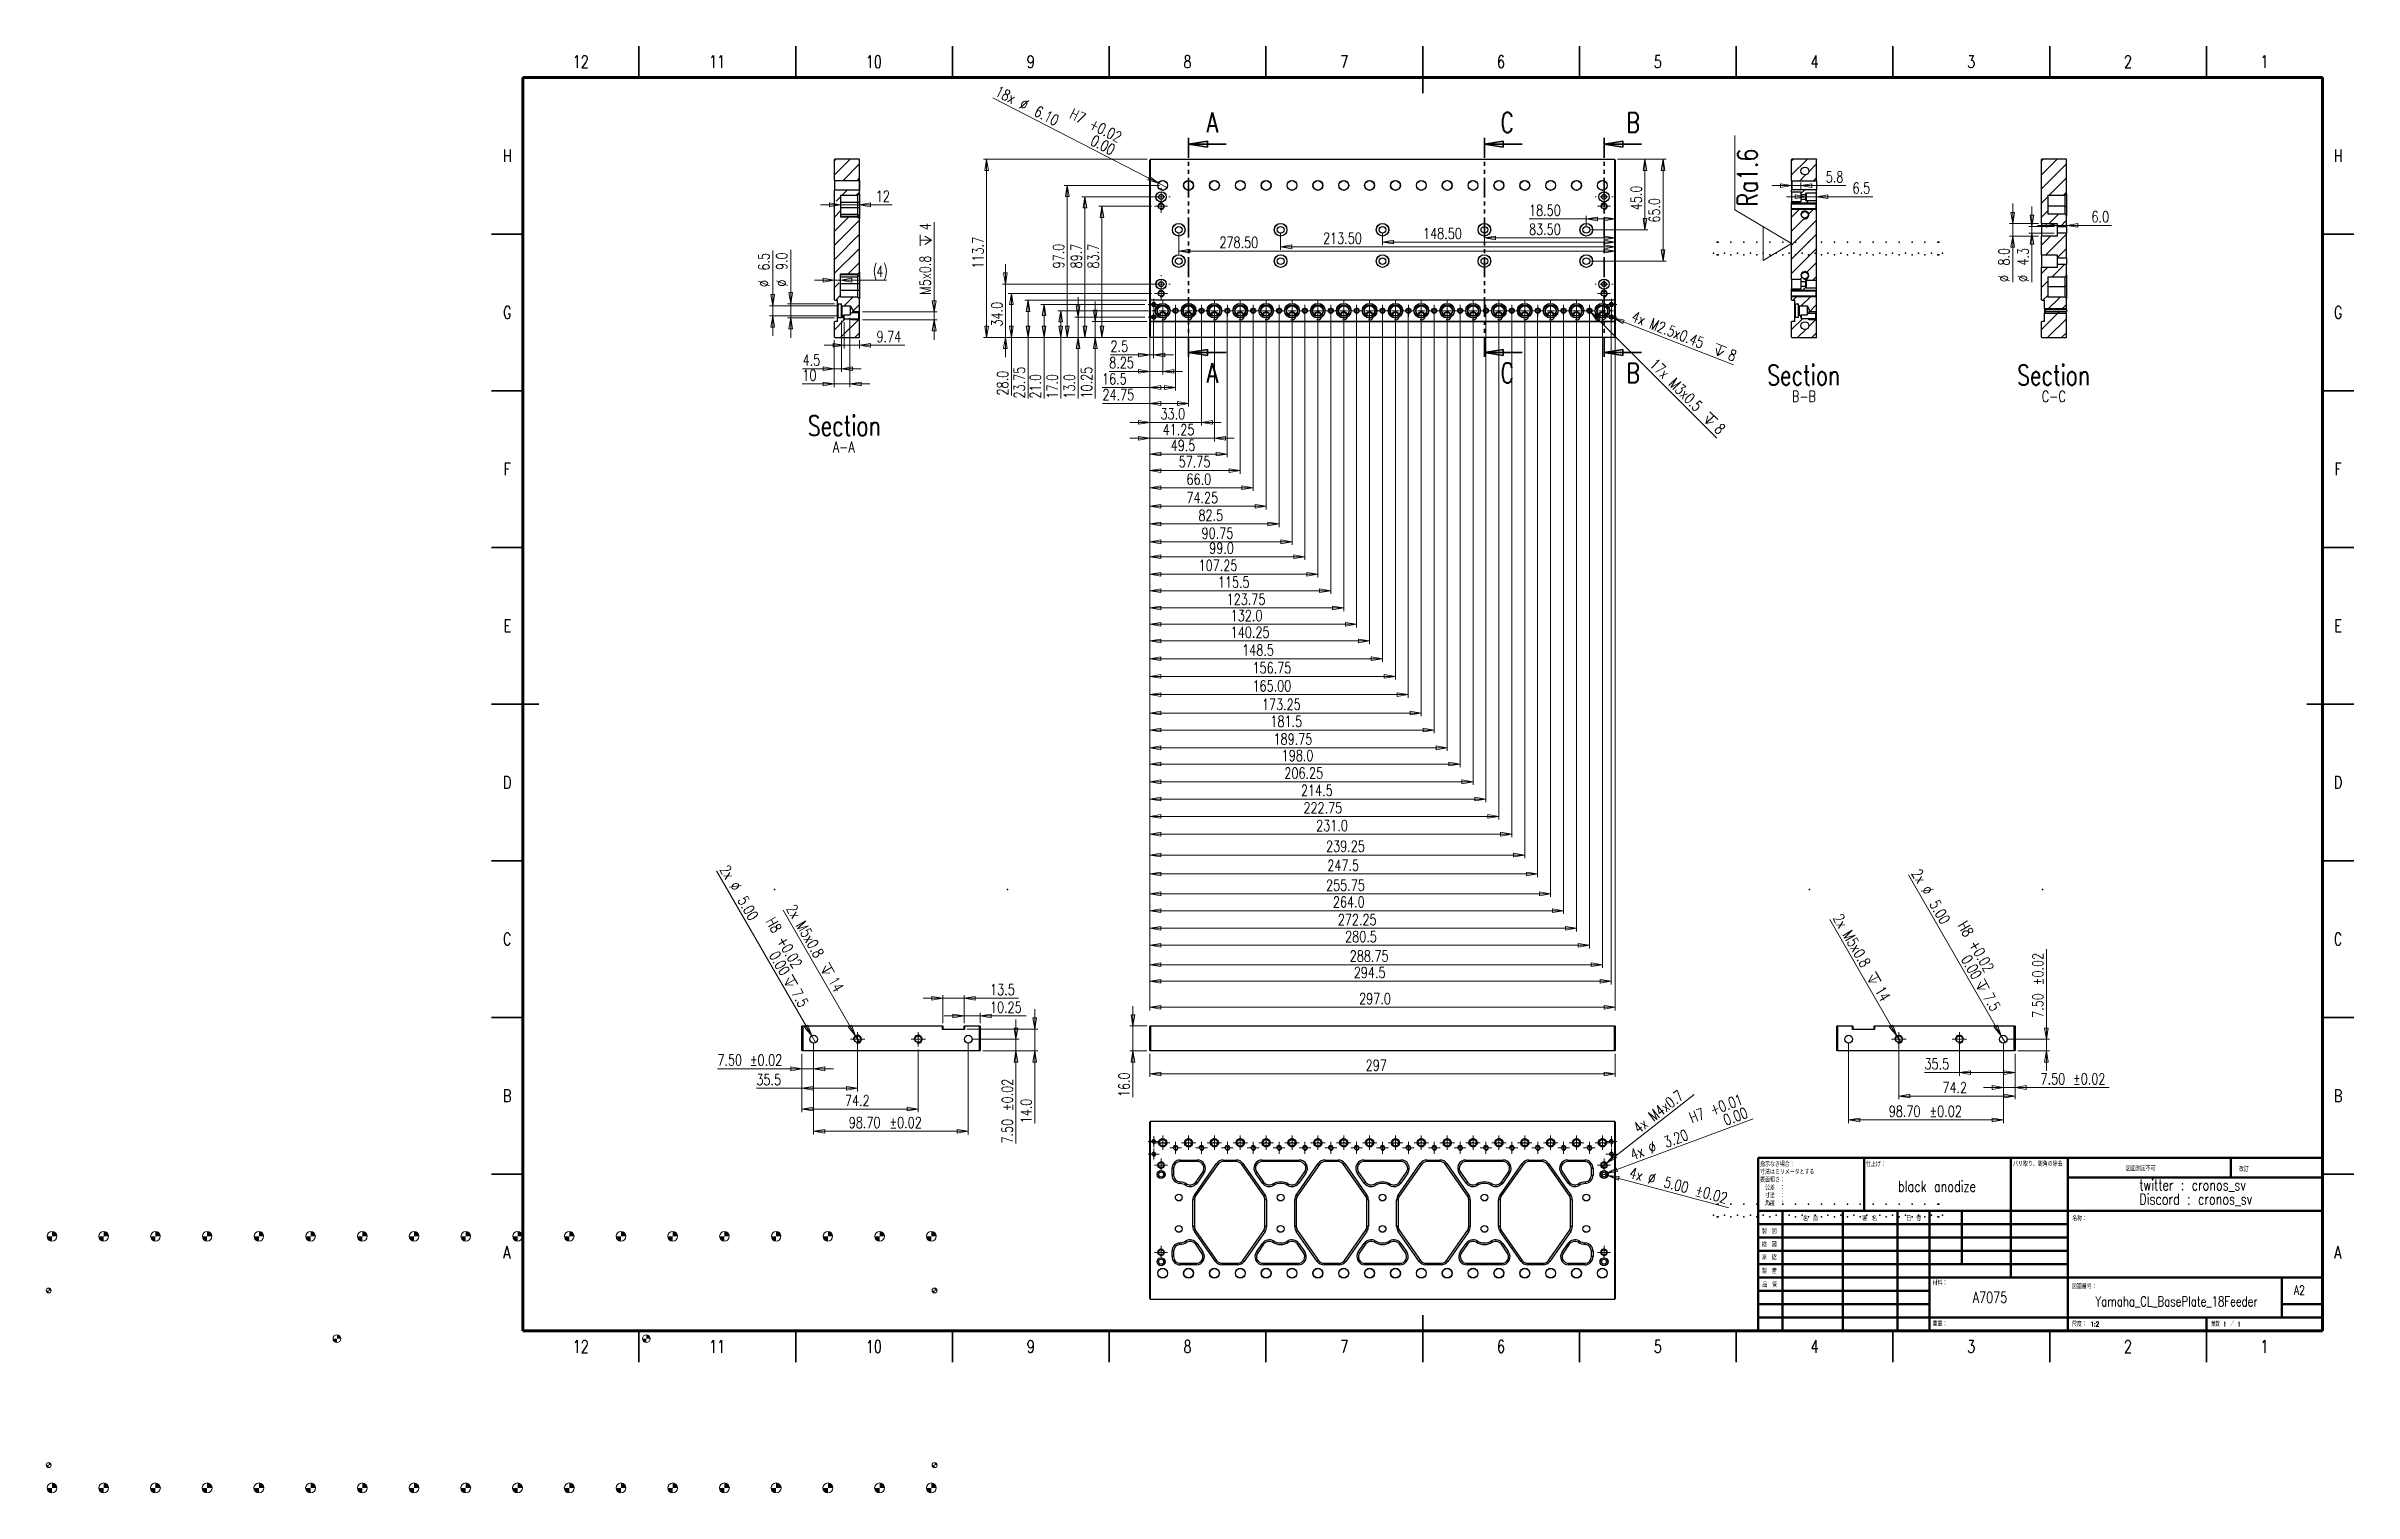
# Model space of a CAD drawing. Header units: millimetres. Extents: x -284 to 1188, y -83 to 840.
import ezdxf

# ---------------------------------------------------------------- set-up
doc = ezdxf.new("R2010")
doc.units = ezdxf.units.MM
doc.header["$LTSCALE"] = 2
doc.header["$PDSIZE"] = -1
doc.linetypes.add('PHANTOM', pattern=[12.7, 6.35, -1.27, 1.27, -1.27, 1.27, -1.27])
doc.styles.add('SLDTEXTSTYLE0', font='TXT', dxfattribs={"width": 0.75, "bigfont": 'bigfont'})
doc.styles.add('SLDTEXTSTYLE1', font='TXT', dxfattribs={"width": 0.65625, "bigfont": 'bigfont'})
doc.dimstyles.new('SLDDIMSTYLE0', dxfattribs={"dimtxt": 7, "dimasz": 7.112, "dimexe": 0, "dimexo": 0.0625, "dimgap": 1.75, "dimtad": 1, "dimrnd": 1e-09, "dimzin": 12, "dimdsep": 46, "dimtxsty": 'SLDTEXTSTYLE0', "dimblk1": 'CLOSED', "dimblk2": 'CLOSED', "dimsah": 1, "dimcen": 0.09, "dimadec": 0, "dimazin": 3, "dimtfac": 1, "dimtmove": 0, "dimatfit": 0, "dimldrblk": 'CLOSED', "dimfxl": 1, "dimfrac": 2, "dimtolj": 1, "dimtzin": 12, "dimarcsym": 0})
doc.dimstyles.new('SLDDIMSTYLE1', dxfattribs={"dimtxt": 7, "dimasz": 7.112, "dimexe": 0, "dimexo": 0.0625, "dimgap": 1.75, "dimtad": 1, "dimdec": 1, "dimrnd": 1e-09, "dimzin": 4, "dimdsep": 46, "dimtxsty": 'SLDTEXTSTYLE0', "dimblk1": 'CLOSED', "dimblk2": 'CLOSED', "dimsah": 1, "dimcen": 0.09, "dimadec": 0, "dimazin": 1, "dimtfac": 1, "dimtdec": 1, "dimtmove": 0, "dimatfit": 0, "dimldrblk": 'CLOSED', "dimfxl": 1, "dimfrac": 2, "dimtolj": 1, "dimtzin": 12, "dimarcsym": 0})
doc.dimstyles.new('SLDDIMSTYLE10', dxfattribs={"dimtxt": 7, "dimasz": 7.112, "dimexe": 0, "dimexo": 0.0625, "dimgap": 1.75, "dimtad": 1, "dimrnd": 1e-09, "dimzin": 4, "dimdsep": 46, "dimtxsty": 'SLDTEXTSTYLE0', "dimblk1": 'NONE', "dimblk2": 'CLOSED', "dimsah": 1, "dimcen": 0, "dimadec": 0, "dimazin": 1, "dimtol": 1, "dimtp": 0.012, "dimtfac": 1, "dimtmove": 0, "dimatfit": 3, "dimldrblk": 'NONE', "dimfxl": 1, "dimfrac": 2, "dimtolj": 1, "dimtzin": 0, "dimarcsym": 0})
doc.dimstyles.new('SLDDIMSTYLE11', dxfattribs={"dimtxt": 7, "dimasz": 7.112, "dimexe": 0, "dimexo": 0.0625, "dimgap": 1.75, "dimtad": 1, "dimrnd": 1e-09, "dimzin": 12, "dimdsep": 46, "dimtxsty": 'SLDTEXTSTYLE0', "dimblk1": 'NONE', "dimblk2": 'CLOSED', "dimsah": 1, "dimcen": 0, "dimadec": 0, "dimazin": 3, "dimtol": 1, "dimtp": 0.02, "dimtm": 0.02, "dimtfac": 1, "dimtmove": 0, "dimatfit": 3, "dimldrblk": 'NONE', "dimfxl": 1, "dimfrac": 2, "dimtolj": 1, "dimarcsym": 0})
doc.dimstyles.new('SLDDIMSTYLE12', dxfattribs={"dimtxt": 7, "dimasz": 7.112, "dimexe": 0, "dimexo": 0.0625, "dimgap": 1.75, "dimtad": 1, "dimdec": 0, "dimrnd": 1e-09, "dimzin": 12, "dimdsep": 46, "dimtxsty": 'SLDTEXTSTYLE0', "dimblk1": 'CLOSED', "dimblk2": 'CLOSED', "dimsah": 1, "dimcen": 0.09, "dimadec": 0, "dimazin": 3, "dimtfac": 1, "dimtdec": 0, "dimtmove": 0, "dimatfit": 0, "dimldrblk": 'CLOSED', "dimfxl": 1, "dimfrac": 2, "dimtolj": 1, "dimtzin": 12, "dimarcsym": 0})
doc.dimstyles.new('SLDDIMSTYLE13', dxfattribs={"dimtxt": 7, "dimasz": 7.112, "dimexe": 0, "dimexo": 0.0625, "dimgap": 1.75, "dimtad": 1, "dimrnd": 1e-09, "dimzin": 4, "dimdsep": 46, "dimtxsty": 'SLDTEXTSTYLE0', "dimblk1": 'NONE', "dimblk2": 'CLOSED', "dimsah": 1, "dimcen": 0, "dimadec": 0, "dimazin": 1, "dimtol": 1, "dimtp": 0.018, "dimtfac": 1, "dimtmove": 0, "dimatfit": 3, "dimldrblk": 'NONE', "dimfxl": 1, "dimfrac": 2, "dimtolj": 1, "dimtzin": 0, "dimarcsym": 0})
doc.dimstyles.new('SLDDIMSTYLE14', dxfattribs={"dimtxt": 7, "dimasz": 7.112, "dimexe": 0, "dimexo": 0.0625, "dimgap": 1.75, "dimtad": 1, "dimrnd": 1e-09, "dimzin": 12, "dimdsep": 46, "dimtxsty": 'SLDTEXTSTYLE0', "dimblk1": 'CLOSED', "dimblk2": 'CLOSED', "dimsah": 1, "dimcen": 0.09, "dimadec": 0, "dimazin": 3, "dimtol": 1, "dimtp": 0.02, "dimtm": 0.02, "dimtfac": 1, "dimtmove": 0, "dimatfit": 0, "dimldrblk": 'CLOSED', "dimfxl": 1, "dimfrac": 2, "dimtolj": 1, "dimarcsym": 0})
doc.dimstyles.new('SLDDIMSTYLE15', dxfattribs={"dimtxt": 7, "dimasz": 7.112, "dimexe": 0, "dimexo": 0.0625, "dimgap": 1.75, "dimtad": 1, "dimrnd": 1e-09, "dimzin": 12, "dimdsep": 46, "dimtxsty": 'SLDTEXTSTYLE0', "dimblk1": 'CLOSED', "dimblk2": 'CLOSED', "dimsah": 1, "dimcen": 0.09, "dimadec": 0, "dimazin": 3, "dimtol": 1, "dimtp": 0.02, "dimtm": 0.02, "dimtfac": 1, "dimtofl": 0, "dimtmove": 0, "dimatfit": 3, "dimldrblk": 'CLOSED', "dimfxl": 1, "dimfrac": 2, "dimtolj": 1, "dimarcsym": 0})
doc.dimstyles.new('SLDDIMSTYLE2', dxfattribs={"dimtxt": 7, "dimasz": 7.112, "dimexe": 0, "dimexo": 0.0625, "dimgap": 1.75, "dimtad": 1, "dimdec": 1, "dimrnd": 1e-09, "dimzin": 4, "dimdsep": 46, "dimtxsty": 'SLDTEXTSTYLE0', "dimblk1": 'CLOSED', "dimblk2": 'CLOSED', "dimsah": 1, "dimcen": 0.09, "dimadec": 0, "dimazin": 1, "dimtfac": 1, "dimtdec": 1, "dimtofl": 0, "dimtmove": 0, "dimatfit": 3, "dimldrblk": 'CLOSED', "dimfxl": 1, "dimfrac": 2, "dimtolj": 1, "dimtzin": 12, "dimarcsym": 0})
doc.dimstyles.new('SLDDIMSTYLE3', dxfattribs={"dimtxt": 7, "dimasz": 7.112, "dimexe": 0, "dimexo": 0.0625, "dimgap": 1.75, "dimtad": 1, "dimrnd": 1e-09, "dimzin": 12, "dimdsep": 46, "dimtxsty": 'SLDTEXTSTYLE0', "dimblk1": 'CLOSED', "dimblk2": 'CLOSED', "dimsah": 1, "dimcen": 0.09, "dimadec": 0, "dimazin": 3, "dimtfac": 1, "dimtofl": 0, "dimtmove": 0, "dimatfit": 3, "dimldrblk": 'CLOSED', "dimfxl": 1, "dimfrac": 2, "dimtolj": 1, "dimtzin": 12, "dimarcsym": 0})
doc.dimstyles.new('SLDDIMSTYLE4', dxfattribs={"dimtxt": 7, "dimasz": 7.112, "dimexe": 0, "dimexo": 0.0625, "dimgap": 1.75, "dimtad": 1, "dimdec": 1, "dimrnd": 1e-09, "dimzin": 12, "dimdsep": 46, "dimtxsty": 'SLDTEXTSTYLE0', "dimblk1": 'CLOSED', "dimblk2": 'CLOSED', "dimsah": 1, "dimcen": 0.09, "dimadec": 0, "dimazin": 3, "dimtfac": 1, "dimtdec": 1, "dimtofl": 0, "dimtmove": 0, "dimatfit": 3, "dimldrblk": 'CLOSED', "dimfxl": 1, "dimfrac": 2, "dimtolj": 1, "dimtzin": 12, "dimarcsym": 0})
doc.dimstyles.new('SLDDIMSTYLE5', dxfattribs={"dimtxt": 7, "dimasz": 7.112, "dimexe": 0, "dimexo": 0.0625, "dimgap": 1.75, "dimtad": 1, "dimdec": 1, "dimrnd": 1e-09, "dimzin": 12, "dimdsep": 46, "dimtxsty": 'SLDTEXTSTYLE0', "dimblk1": 'CLOSED', "dimblk2": 'CLOSED', "dimsah": 1, "dimcen": 0.09, "dimadec": 0, "dimazin": 3, "dimtfac": 1, "dimtdec": 1, "dimtmove": 0, "dimatfit": 0, "dimldrblk": 'CLOSED', "dimfxl": 1, "dimfrac": 2, "dimtolj": 1, "dimtzin": 12, "dimarcsym": 0})
doc.dimstyles.new('SLDDIMSTYLE6', dxfattribs={"dimtxt": 7, "dimasz": 7.112, "dimexe": 0, "dimexo": 0.0625, "dimgap": 1.75, "dimtad": 1, "dimrnd": 1e-09, "dimzin": 4, "dimdsep": 46, "dimtxsty": 'SLDTEXTSTYLE0', "dimblk1": 'CLOSED', "dimblk2": 'CLOSED', "dimsah": 1, "dimcen": 0.09, "dimadec": 0, "dimazin": 1, "dimtfac": 1, "dimtofl": 0, "dimtmove": 0, "dimatfit": 3, "dimldrblk": 'CLOSED', "dimfxl": 1, "dimfrac": 2, "dimtolj": 1, "dimtzin": 12, "dimarcsym": 0})
doc.dimstyles.new('SLDDIMSTYLE7', dxfattribs={"dimtxt": 7, "dimasz": 7.112, "dimexe": 0, "dimexo": 0.0625, "dimgap": 1.75, "dimtad": 1, "dimrnd": 1e-09, "dimzin": 4, "dimdsep": 46, "dimtxsty": 'SLDTEXTSTYLE0', "dimblk1": 'NONE', "dimblk2": 'CLOSED', "dimsah": 1, "dimcen": 0, "dimadec": 0, "dimazin": 1, "dimtol": 1, "dimtp": 0.015, "dimtfac": 1, "dimtmove": 0, "dimatfit": 3, "dimldrblk": 'NONE', "dimfxl": 1, "dimfrac": 2, "dimtolj": 1, "dimtzin": 0, "dimarcsym": 0})
doc.dimstyles.new('SLDDIMSTYLE8', dxfattribs={"dimtxt": 7, "dimasz": 7.112, "dimexe": 0, "dimexo": 0.0625, "dimgap": 1.75, "dimtad": 1, "dimrnd": 1e-09, "dimzin": 12, "dimdsep": 46, "dimtxsty": 'SLDTEXTSTYLE0', "dimblk1": 'NONE', "dimblk2": 'CLOSED', "dimsah": 1, "dimcen": 0, "dimadec": 0, "dimazin": 3, "dimtfac": 1, "dimtmove": 0, "dimatfit": 3, "dimldrblk": 'NONE', "dimfxl": 1, "dimfrac": 2, "dimtolj": 1, "dimtzin": 12, "dimarcsym": 0})
doc.dimstyles.new('SLDDIMSTYLE9', dxfattribs={"dimtxt": 7, "dimasz": 7.112, "dimexe": 0, "dimexo": 0.0625, "dimgap": 1.75, "dimtad": 1, "dimdec": 0, "dimrnd": 1e-09, "dimzin": 12, "dimdsep": 46, "dimtxsty": 'SLDTEXTSTYLE0', "dimblk1": 'CLOSED', "dimblk2": 'CLOSED', "dimsah": 1, "dimcen": 0.09, "dimadec": 0, "dimazin": 3, "dimtfac": 1, "dimtdec": 0, "dimtofl": 0, "dimtmove": 0, "dimatfit": 3, "dimldrblk": 'CLOSED', "dimfxl": 1, "dimfrac": 2, "dimtolj": 1, "dimtzin": 12, "dimarcsym": 0})

msp = doc.modelspace()

# ---------------------------------------------------------------- texts
at = {"color": 7, "linetype": 'Continuous', "lineweight": 0}
for s, insert, char_height, attachment_point, style in [('12', (56.84, 833.987), 7.9375, 2, 'SLDTEXTSTYLE0'), ('11', (143.84, 833.987), 7.9375, 2, 'SLDTEXTSTYLE0'), ('10', (243.84, 833.987), 7.9375, 2, 'SLDTEXTSTYLE0'), ('9', (343.92, 833.987), 7.938, 2, 'SLDTEXTSTYLE0'), ('8', (443.92, 833.987), 7.938, 2, 'SLDTEXTSTYLE0'), ('7', (543.92, 833.987), 7.938, 2, 'SLDTEXTSTYLE0'), ('6', (643.92, 833.987), 7.938, 2, 'SLDTEXTSTYLE0'), ('5', (743.92, 833.987), 7.938, 2, 'SLDTEXTSTYLE0'), ('4', (843.92, 833.987), 7.938, 2, 'SLDTEXTSTYLE0'), ('3', (943.92, 833.987), 7.938, 2, 'SLDTEXTSTYLE0'), ('2', (1043.92, 833.987), 7.938, 2, 'SLDTEXTSTYLE0'), ('1', (1130.92, 833.987), 7.938, 2, 'SLDTEXTSTYLE0'), ('H', (9.981, 773.987), 7.938, 2, 'SLDTEXTSTYLE0'), ('H', (1177.981, 773.987), 7.938, 2, 'SLDTEXTSTYLE0'), ('G', (9.973, 673.987), 7.938, 2, 'SLDTEXTSTYLE0'), ('G', (1177.973, 673.987), 7.938, 2, 'SLDTEXTSTYLE0'), ('Section', (837.002, 636.309), 12.7, 2, 'SLDTEXTSTYLE0'), ('Section', (996.45, 636.309), 12.7, 2, 'SLDTEXTSTYLE0'), ('B-B', (837.175, 619.91), 7, 2, 'SLDTEXTSTYLE0'), ('C-C', (996.585, 619.91), 7, 2, 'SLDTEXTSTYLE0'), ('Section', (224.947, 604.087), 12.7, 2, 'SLDTEXTSTYLE0'), ('A-A', (224.668, 587.688), 7, 2, 'SLDTEXTSTYLE0'), ('F', (9.915, 573.987), 7.938, 2, 'SLDTEXTSTYLE0'), ('F', (1177.915, 573.987), 7.938, 2, 'SLDTEXTSTYLE0'), ('E', (10.016, 473.987), 7.938, 2, 'SLDTEXTSTYLE0'), ('E', (1178.016, 473.987), 7.938, 2, 'SLDTEXTSTYLE0'), ('D', (9.905, 373.987), 7.938, 2, 'SLDTEXTSTYLE0'), ('D', (1177.905, 373.987), 7.938, 2, 'SLDTEXTSTYLE0'), ('C', (9.917, 273.987), 7.938, 2, 'SLDTEXTSTYLE0'), ('C', (1177.917, 273.987), 7.938, 2, 'SLDTEXTSTYLE0'), ('B', (9.941, 173.987), 7.938, 2, 'SLDTEXTSTYLE0'), ('B', (1177.941, 173.987), 7.938, 2, 'SLDTEXTSTYLE0'), ('表面粗さ：', (809.187, 117.842), 3, 1, 'SLDTEXTSTYLE0'), ('指示なき場合：', (809.187, 127.842), 3, 1, 'SLDTEXTSTYLE0'), ('寸法はミリメータとする\u3000', (809.187, 122.842), 3, 1, 'SLDTEXTSTYLE0'), ('仕上げ：', (876.743, 127.839), 3, 1, 'SLDTEXTSTYLE0'), ('バリ取り、鋭角の除去', (970.618, 128.006), 3, 1, 'SLDTEXTSTYLE0'), ('図面測定不可', (1042.578, 125.066), 3, 1, 'SLDTEXTSTYLE0'), ('改訂', (1114.655, 124.67), 3, 1, 'SLDTEXTSTYLE0'), ('\u3000角度\u3000：', (809.187, 102.842), 3, 1, 'SLDTEXTSTYLE0'), ('\u3000公差\u3000：', (809.187, 112.842), 3, 1, 'SLDTEXTSTYLE0'), ('\u3000寸法\u3000：', (809.187, 107.842), 3, 1, 'SLDTEXTSTYLE0'), ('black anodize', (922.057, 115.703), 7, 2, 'SLDTEXTSTYLE0'), ('twitter : cronos_sv', (1051.107, 116.579), 7, 1, 'SLDTEXTSTYLE0'), ('Discord : cronos_sv', (1051.107, 107.528), 7, 1, 'SLDTEXTSTYLE0'), ('名\u3000前', (836.644, 93.003), 3, 1, 'SLDTEXTSTYLE0'), ('\u3000\u3000署\u3000名', (868.067, 93.124), 3, 1, 'SLDTEXTSTYLE0'), ('日\u3000付', (902.429, 93.152), 3, 1, 'SLDTEXTSTYLE0'), ('名称：', (1008.404, 93.152), 3, 1, 'SLDTEXTSTYLE0'), ('A', (9.679, 73.987), 7.938, 2, 'SLDTEXTSTYLE0'), ('検\u3000図', (810.312, 76.433), 3, 1, 'SLDTEXTSTYLE0'), ('製\u3000図', (810.378, 84.984), 3, 1, 'SLDTEXTSTYLE0'), ('A', (1177.679, 73.987), 7.938, 2, 'SLDTEXTSTYLE0'), ('承\u3000認', (810.294, 68.253), 3, 1, 'SLDTEXTSTYLE0'), ('製\u3000産', (810.401, 59.592), 3, 1, 'SLDTEXTSTYLE0'), ('品\u3000管', (810.674, 50.824), 3, 1, 'SLDTEXTSTYLE0'), ('材料：', (919.292, 51.972), 3, 1, 'SLDTEXTSTYLE0'), ('A7075', (944.867, 44.86), 7, 1, 'SLDTEXTSTYLE0'), ('図面番号：', (1008.148, 49.737), 3, 1, 'SLDTEXTSTYLE0'), ('A2', (1149.742, 48.813), 5.8208, 1, 'SLDTEXTSTYLE0'), ('Yamaha_CL_BasePlate_18Feeder', (1074.869, 41.953), 6.35, 2, 'SLDTEXTSTYLE0'), ('重量：', (919.236, 25.899), 2.9972, 1, 'SLDTEXTSTYLE0'), ('尺度： 1:2', (1008.148, 25.8), 3, 1, 'SLDTEXTSTYLE0'), ('葉数 1 ／ 1', (1096.957, 25.8), 3, 1, 'SLDTEXTSTYLE1'), ('12', (56.84, 13.928), 7.9375, 2, 'SLDTEXTSTYLE0'), ('11', (143.84, 13.928), 7.9375, 2, 'SLDTEXTSTYLE0'), ('10', (243.84, 13.928), 7.9375, 2, 'SLDTEXTSTYLE0'), ('9', (343.92, 13.928), 7.938, 2, 'SLDTEXTSTYLE0'), ('8', (443.92, 13.928), 7.938, 2, 'SLDTEXTSTYLE0'), ('7', (543.92, 13.928), 7.938, 2, 'SLDTEXTSTYLE0'), ('6', (643.92, 13.928), 7.938, 2, 'SLDTEXTSTYLE0'), ('5', (743.92, 13.928), 7.938, 2, 'SLDTEXTSTYLE0'), ('4', (843.92, 13.928), 7.938, 2, 'SLDTEXTSTYLE0'), ('3', (943.92, 13.928), 7.938, 2, 'SLDTEXTSTYLE0'), ('2', (1043.92, 13.928), 7.938, 2, 'SLDTEXTSTYLE0'), ('1', (1130.92, 13.928), 7.938, 2, 'SLDTEXTSTYLE0')]:
    msp.add_mtext(s, dxfattribs=dict(at, insert=insert, char_height=char_height, attachment_point=attachment_point, style=style))
at = {"color": 7, "linetype": 'Continuous', "char_height": 12.7, "attachment_point": 1, "style": 'SLDTEXTSTYLE0'}
for s, insert in [('A', (456.07, 797.595)), ('C', (643.577, 797.595)), ('B', (723.921, 797.595)), ('A', (456.07, 637.719)), ('C', (643.577, 637.719)), ('B', (723.921, 637.719))]:
    msp.add_mtext(s, dxfattribs=dict(at, insert=insert))

# ---------------------------------------------------------------- blocks, each defined once
blk = doc.blocks.new('_Closed')
at = {"color": 0, "linetype": 'ByBlock', "lineweight": -2}
for p, q in [((-1, 0.166667), (0, 0)), ((-1, 0.166667), (-1, -0.166667)), ((0, 0), (-1, -0.166667)), ((0, 0), (-1, 0))]:
    blk.add_line(p, q, dxfattribs=at)
blk = doc.blocks.new('_D')
at = {"color": 7, "linetype": 'Continuous', "lineweight": 0}
for p, q in [((418, 664.3), (383.1, 664.3)), ((385.1, 664.3), (385.1, 677)), ((385.1, 654.1), (385.1, 664.3)), ((418.3, 654.1), (383.1, 654.1)), ((385.1, 654.1), (385.1, 615.1))]:
    blk.add_line(p, q, dxfattribs=at)
at = {"color": 7, "linetype": 'Continuous', "lineweight": 18, "xscale": 7.112, "yscale": 7.112}
for p, rotation in [((385.1, 664.3, -7.8), 270), ((385.1, 654.1, -7.8), 90)]:
    blk.add_blockref('_Closed', p, dxfattribs=dict(at, rotation=rotation))
at = {"color": 7, "linetype": 'Continuous', "lineweight": 18, "insert": (376.1, 615.1), "char_height": 7, "attachment_point": 1, "rotation": 90, "style": 'SLDTEXTSTYLE0'}
blk.add_mtext('10.25', dxfattribs=at)
blk = doc.blocks.new('_D_1')
at = {"color": 7, "linetype": 'Continuous', "lineweight": 0}
for p, q in [((374.1, 667.1), (374.1, 679.8)), ((416.8, 667.1), (372.1, 667.1)), ((374.1, 654.1), (374.1, 667.1)), ((418.3, 654.1), (372.1, 654.1)), ((374.1, 654.1), (374.1, 615))]:
    blk.add_line(p, q, dxfattribs=at)
at = {"color": 7, "linetype": 'Continuous', "lineweight": 18, "xscale": 7.112, "yscale": 7.112}
for p, rotation in [((374.1, 667.1, -7.8), 270), ((374.1, 654.1, -7.8), 90)]:
    blk.add_blockref('_Closed', p, dxfattribs=dict(at, rotation=rotation))
at = {"color": 7, "linetype": 'Continuous', "lineweight": 18, "insert": (365.1, 615), "char_height": 7, "attachment_point": 1, "rotation": 90, "style": 'SLDTEXTSTYLE0'}
blk.add_mtext('13.0', dxfattribs=at)
blk = doc.blocks.new('_D_2')
at = {"color": 7, "linetype": 'Continuous', "lineweight": 0}
for p, q in [((419.1, 671.1), (361.1, 671.1)), ((363.1, 654.1), (363.1, 671.1)), ((418.3, 654.1), (361.1, 654.1)), ((363.1, 654.1), (363.1, 615))]:
    blk.add_line(p, q, dxfattribs=at)
at = {"color": 7, "linetype": 'Continuous', "lineweight": 18, "xscale": 7.112, "yscale": 7.112}
for p, rotation in [((363.1, 671.1, -7.8), 90), ((363.1, 654.1, -7.8), 270)]:
    blk.add_blockref('_Closed', p, dxfattribs=dict(at, rotation=rotation))
at = {"color": 7, "linetype": 'Continuous', "lineweight": 18, "insert": (354.1, 615), "char_height": 7, "attachment_point": 1, "rotation": 90, "style": 'SLDTEXTSTYLE0'}
blk.add_mtext('17.0', dxfattribs=at)
blk = doc.blocks.new('_D_3')
at = {"color": 7, "linetype": 'Continuous', "lineweight": 0}
for p, q in [((416.8, 675.1), (350.4, 675.1)), ((352.4, 654.1), (352.4, 675.1)), ((418.3, 654.1), (350.4, 654.1)), ((352.4, 654.1), (352.4, 615))]:
    blk.add_line(p, q, dxfattribs=at)
at = {"color": 7, "linetype": 'Continuous', "lineweight": 18, "xscale": 7.112, "yscale": 7.112}
for p, rotation in [((352.4, 675.1, -7.8), 90), ((352.4, 654.1, -7.8), 270)]:
    blk.add_blockref('_Closed', p, dxfattribs=dict(at, rotation=rotation))
at = {"color": 7, "linetype": 'Continuous', "lineweight": 18, "insert": (343.4, 615), "char_height": 7, "attachment_point": 1, "rotation": 90, "style": 'SLDTEXTSTYLE0'}
blk.add_mtext('21.0', dxfattribs=at)
blk = doc.blocks.new('_D_4')
at = {"color": 7, "linetype": 'Continuous', "lineweight": 0}
for p, q in [((418, 677.8), (340.2, 677.8)), ((342.2, 654.1), (342.2, 677.8)), ((418.3, 654.1), (340.2, 654.1)), ((342.2, 654.1), (342.2, 615.1))]:
    blk.add_line(p, q, dxfattribs=at)
at = {"color": 7, "linetype": 'Continuous', "lineweight": 18, "xscale": 7.112, "yscale": 7.112}
for p, rotation in [((342.2, 677.8, -7.8), 90), ((342.2, 654.1, -7.8), 270)]:
    blk.add_blockref('_Closed', p, dxfattribs=dict(at, rotation=rotation))
at = {"color": 7, "linetype": 'Continuous', "lineweight": 18, "insert": (333.2, 615.1), "char_height": 7, "attachment_point": 1, "rotation": 90, "style": 'SLDTEXTSTYLE0'}
blk.add_mtext('23.75', dxfattribs=at)
blk = doc.blocks.new('_D_5')
at = {"color": 7, "linetype": 'Continuous', "lineweight": 0}
for p, q in [((420.9, 682.1), (329.6, 682.1)), ((331.6, 654.1), (331.6, 682.1)), ((418.3, 654.1), (329.6, 654.1)), ((331.6, 654.1), (331.6, 617))]:
    blk.add_line(p, q, dxfattribs=at)
at = {"color": 7, "linetype": 'Continuous', "lineweight": 18, "xscale": 7.112, "yscale": 7.112}
for p, rotation in [((331.6, 682.1, -7.8), 90), ((331.6, 654.1, -7.8), 270)]:
    blk.add_blockref('_Closed', p, dxfattribs=dict(at, rotation=rotation))
at = {"color": 7, "linetype": 'Continuous', "lineweight": 18, "insert": (322.5, 617), "char_height": 7, "attachment_point": 1, "rotation": 90, "style": 'SLDTEXTSTYLE0'}
blk.add_mtext('28.0', dxfattribs=at)
blk = doc.blocks.new('_D_6')
at = {"color": 7, "linetype": 'Continuous', "lineweight": 0}
for p, q in [((327.8, 688.1), (327.8, 700.8)), ((425, 688.1), (325.8, 688.1)), ((327.8, 654.1), (327.8, 688.1)), ((418.3, 654.1), (325.8, 654.1)), ((327.8, 654.1), (327.8, 641.4))]:
    blk.add_line(p, q, dxfattribs=at)
at = {"color": 7, "linetype": 'Continuous', "lineweight": 18, "xscale": 7.112, "yscale": 7.112}
for p, rotation in [((327.8, 688.1, -7.8), 270), ((327.8, 654.1, -7.8), 90)]:
    blk.add_blockref('_Closed', p, dxfattribs=dict(at, rotation=rotation))
at = {"color": 7, "linetype": 'Continuous', "lineweight": 18, "insert": (318.8, 661), "char_height": 7, "attachment_point": 1, "rotation": 90, "style": 'SLDTEXTSTYLE0'}
blk.add_mtext('34.0', dxfattribs=at)
blk = doc.blocks.new('_D_7')
at = {"color": 7, "linetype": 'Continuous', "lineweight": 0}
for p, q in [((420.9, 737.8), (387.3, 737.8)), ((389.3, 654.1), (389.3, 737.8)), ((418.3, 654.1), (387.3, 654.1))]:
    blk.add_line(p, q, dxfattribs=at)
at = {"color": 7, "linetype": 'Continuous', "lineweight": 18, "xscale": 7.112, "yscale": 7.112}
for p, rotation in [((389.3, 737.8, -7.8), 90), ((389.3, 654.1, -7.8), 270)]:
    blk.add_blockref('_Closed', p, dxfattribs=dict(at, rotation=rotation))
at = {"color": 7, "linetype": 'Continuous', "lineweight": 18, "insert": (380.3, 698.1), "char_height": 7, "attachment_point": 1, "rotation": 90, "style": 'SLDTEXTSTYLE0'}
blk.add_mtext('83.7', dxfattribs=at)
blk = doc.blocks.new('_D_8')
at = {"color": 7, "linetype": 'Continuous', "lineweight": 0}
for p, q in [((425, 743.8), (376.5, 743.8)), ((378.5, 654.1), (378.5, 743.8)), ((418.3, 654.1), (376.5, 654.1))]:
    blk.add_line(p, q, dxfattribs=at)
at = {"color": 7, "linetype": 'Continuous', "lineweight": 18, "xscale": 7.112, "yscale": 7.112}
for p, rotation in [((378.5, 743.8, -7.8), 90), ((378.5, 654.1, -7.8), 270)]:
    blk.add_blockref('_Closed', p, dxfattribs=dict(at, rotation=rotation))
at = {"color": 7, "linetype": 'Continuous', "lineweight": 18, "insert": (369.5, 698.1), "char_height": 7, "attachment_point": 1, "rotation": 90, "style": 'SLDTEXTSTYLE0'}
blk.add_mtext('89.7', dxfattribs=at)
blk = doc.blocks.new('_D_9')
at = {"color": 7, "linetype": 'Continuous', "lineweight": 0}
for p, q in [((426.1, 751.1), (365.2, 751.1)), ((367.2, 654.1), (367.2, 751.1)), ((418.3, 654.1), (365.2, 654.1))]:
    blk.add_line(p, q, dxfattribs=at)
at = {"color": 7, "linetype": 'Continuous', "lineweight": 18, "xscale": 7.112, "yscale": 7.112}
for p, rotation in [((367.2, 751.1, -7.8), 90), ((367.2, 654.1, -7.8), 270)]:
    blk.add_blockref('_Closed', p, dxfattribs=dict(at, rotation=rotation))
at = {"color": 7, "linetype": 'Continuous', "lineweight": 18, "insert": (358.2, 698.1), "char_height": 7, "attachment_point": 1, "rotation": 90, "style": 'SLDTEXTSTYLE0'}
blk.add_mtext('97.0', dxfattribs=at)
blk = doc.blocks.new('_D_10')
at = {"color": 7, "linetype": 'Continuous', "lineweight": 0}
for p, q in [((418.3, 767.8), (313.8, 767.8)), ((315.8, 654.1), (315.8, 767.8)), ((418.3, 654.1), (313.8, 654.1))]:
    blk.add_line(p, q, dxfattribs=at)
at = {"color": 7, "linetype": 'Continuous', "lineweight": 18, "xscale": 7.112, "yscale": 7.112}
for p, rotation in [((315.8, 767.8, -7.8), 90), ((315.8, 654.1, -7.8), 270)]:
    blk.add_blockref('_Closed', p, dxfattribs=dict(at, rotation=rotation))
at = {"color": 7, "linetype": 'Continuous', "lineweight": 18, "insert": (306.8, 698), "char_height": 7, "attachment_point": 1, "rotation": 90, "style": 'SLDTEXTSTYLE0'}
blk.add_mtext('113.7', dxfattribs=at)
blk = doc.blocks.new('_D_11')
at = {"color": 7, "linetype": 'Continuous', "lineweight": 0}
for p, q in [((422.3, 669.6), (422.3, 640.9)), ((419.8, 662.1), (419.8, 640.9)), ((419.8, 642.9), (394.8, 642.9)), ((419.8, 642.9), (422.3, 642.9)), ((422.3, 642.9), (435, 642.9))]:
    blk.add_line(p, q, dxfattribs=at)
at = {"color": 7, "linetype": 'Continuous', "lineweight": 18, "xscale": 7.112, "yscale": 7.112}
blk.add_blockref('_Closed', (419.8, 642.9, -7.8), dxfattribs=at)
at = {"color": 7, "linetype": 'Continuous', "lineweight": 18, "xscale": 7.112, "yscale": 7.112, "rotation": 180}
blk.add_blockref('_Closed', (422.3, 642.9, -7.8), dxfattribs=at)
at = {"color": 7, "linetype": 'Continuous', "lineweight": 18, "insert": (394.8, 651.9), "char_height": 7, "attachment_point": 1, "style": 'SLDTEXTSTYLE0'}
blk.add_mtext('2.5', dxfattribs=at)
blk = doc.blocks.new('_D_12')
at = {"color": 7, "linetype": 'Continuous', "lineweight": 0}
for p, q in [((428.1, 669.1), (428.1, 630.4)), ((419.8, 652.6), (419.8, 630.4)), ((419.8, 632.4), (394, 632.4)), ((419.8, 632.4), (428.1, 632.4)), ((428.1, 632.4), (440.8, 632.4))]:
    blk.add_line(p, q, dxfattribs=at)
at = {"color": 7, "linetype": 'Continuous', "lineweight": 18, "xscale": 7.112, "yscale": 7.112}
blk.add_blockref('_Closed', (419.8, 632.4, -7.8), dxfattribs=at)
at = {"color": 7, "linetype": 'Continuous', "lineweight": 18, "xscale": 7.112, "yscale": 7.112, "rotation": 180}
blk.add_blockref('_Closed', (428.1, 632.4, -7.8), dxfattribs=at)
at = {"color": 7, "linetype": 'Continuous', "lineweight": 18, "insert": (394, 641.4), "char_height": 7, "attachment_point": 1, "style": 'SLDTEXTSTYLE0'}
blk.add_mtext('8.25', dxfattribs=at)
blk = doc.blocks.new('_D_13')
at = {"color": 7, "linetype": 'Continuous', "lineweight": 0}
for p, q in [((436.3, 669.1), (436.3, 620.1)), ((419.8, 652.6), (419.8, 620.1)), ((419.8, 622.1), (389.4, 622.1)), ((419.8, 622.1), (436.3, 622.1))]:
    blk.add_line(p, q, dxfattribs=at)
at = {"color": 7, "linetype": 'Continuous', "lineweight": 18, "xscale": 7.112, "yscale": 7.112, "rotation": 180}
blk.add_blockref('_Closed', (419.8, 622.1, -7.8), dxfattribs=at)
at = {"color": 7, "linetype": 'Continuous', "lineweight": 18, "xscale": 7.112, "yscale": 7.112}
blk.add_blockref('_Closed', (436.3, 622.1, -7.8), dxfattribs=at)
at = {"color": 7, "linetype": 'Continuous', "lineweight": 18, "insert": (389.4, 631.1), "char_height": 7, "attachment_point": 1, "style": 'SLDTEXTSTYLE0'}
blk.add_mtext('16.5', dxfattribs=at)
blk = doc.blocks.new('_D_14')
at = {"color": 7, "linetype": 'Continuous', "lineweight": 0}
for p, q in [((444.6, 669.1), (444.6, 609.9)), ((419.8, 652.6), (419.8, 609.9)), ((419.8, 611.9), (389.7, 611.9)), ((419.8, 611.9), (444.6, 611.9))]:
    blk.add_line(p, q, dxfattribs=at)
at = {"color": 7, "linetype": 'Continuous', "lineweight": 18, "xscale": 7.112, "yscale": 7.112, "rotation": 180}
blk.add_blockref('_Closed', (419.8, 611.9, -7.8), dxfattribs=at)
at = {"color": 7, "linetype": 'Continuous', "lineweight": 18, "xscale": 7.112, "yscale": 7.112}
blk.add_blockref('_Closed', (444.6, 611.9, -7.8), dxfattribs=at)
at = {"color": 7, "linetype": 'Continuous', "lineweight": 18, "insert": (389.7, 621), "char_height": 7, "attachment_point": 1, "style": 'SLDTEXTSTYLE0'}
blk.add_mtext('24.75', dxfattribs=at)
blk = doc.blocks.new('_D_15')
at = {"color": 7, "linetype": 'Continuous', "lineweight": 0}
for p, q in [((452.8, 669.1), (452.8, 597.8)), ((419.8, 652.6), (419.8, 597.8)), ((419.8, 599.8), (407.1, 599.8)), ((419.8, 599.8), (452.8, 599.8)), ((452.8, 599.8), (465.5, 599.8))]:
    blk.add_line(p, q, dxfattribs=at)
at = {"color": 7, "linetype": 'Continuous', "lineweight": 18, "xscale": 7.112, "yscale": 7.112}
blk.add_blockref('_Closed', (419.8, 599.8, -7.8), dxfattribs=at)
at = {"color": 7, "linetype": 'Continuous', "lineweight": 18, "xscale": 7.112, "yscale": 7.112, "rotation": 180}
blk.add_blockref('_Closed', (452.8, 599.8, -7.8), dxfattribs=at)
at = {"color": 7, "linetype": 'Continuous', "lineweight": 18, "insert": (426.7, 608.8), "char_height": 7, "attachment_point": 1, "style": 'SLDTEXTSTYLE0'}
blk.add_mtext('33.0', dxfattribs=at)
blk = doc.blocks.new('_D_16')
at = {"color": 7, "linetype": 'Continuous', "lineweight": 0}
for p, q in [((461.1, 669.1), (461.1, 587.7)), ((419.8, 662.1), (419.8, 587.7)), ((419.8, 589.7), (407.1, 589.7)), ((419.8, 589.7), (461.1, 589.7)), ((461.1, 589.7), (473.8, 589.7))]:
    blk.add_line(p, q, dxfattribs=at)
at = {"color": 7, "linetype": 'Continuous', "lineweight": 18, "xscale": 7.112, "yscale": 7.112}
blk.add_blockref('_Closed', (419.8, 589.7, -7.8), dxfattribs=at)
at = {"color": 7, "linetype": 'Continuous', "lineweight": 18, "xscale": 7.112, "yscale": 7.112, "rotation": 180}
blk.add_blockref('_Closed', (461.1, 589.7, -7.8), dxfattribs=at)
at = {"color": 7, "linetype": 'Continuous', "lineweight": 18, "insert": (428.1, 598.7), "char_height": 7, "attachment_point": 1, "style": 'SLDTEXTSTYLE0'}
blk.add_mtext('41.25', dxfattribs=at)
blk = doc.blocks.new('_D_17')
at = {"color": 7, "linetype": 'Continuous', "lineweight": 0}
for p, q in [((469.3, 669.1), (469.3, 577.6)), ((419.8, 662.1), (419.8, 577.6)), ((419.8, 579.6), (469.3, 579.6))]:
    blk.add_line(p, q, dxfattribs=at)
at = {"color": 7, "linetype": 'Continuous', "lineweight": 18, "xscale": 7.112, "yscale": 7.112, "rotation": 180}
blk.add_blockref('_Closed', (419.8, 579.6, -7.8), dxfattribs=at)
at = {"color": 7, "linetype": 'Continuous', "lineweight": 18, "xscale": 7.112, "yscale": 7.112}
blk.add_blockref('_Closed', (469.3, 579.6, -7.8), dxfattribs=at)
at = {"color": 7, "linetype": 'Continuous', "lineweight": 18, "insert": (433.2, 588.6), "char_height": 7, "attachment_point": 1, "style": 'SLDTEXTSTYLE0'}
blk.add_mtext('49.5', dxfattribs=at)
blk = doc.blocks.new('_D_18')
at = {"color": 7, "linetype": 'Continuous', "lineweight": 0}
for p, q in [((477.6, 669.1), (477.6, 567.1)), ((419.8, 652.6), (419.8, 567.1)), ((419.8, 569.1), (477.6, 569.1))]:
    blk.add_line(p, q, dxfattribs=at)
at = {"color": 7, "linetype": 'Continuous', "lineweight": 18, "xscale": 7.112, "yscale": 7.112, "rotation": 180}
blk.add_blockref('_Closed', (419.8, 569.1, -7.8), dxfattribs=at)
at = {"color": 7, "linetype": 'Continuous', "lineweight": 18, "xscale": 7.112, "yscale": 7.112}
blk.add_blockref('_Closed', (477.6, 569.1, -7.8), dxfattribs=at)
at = {"color": 7, "linetype": 'Continuous', "lineweight": 18, "insert": (438.3, 578.2), "char_height": 7, "attachment_point": 1, "style": 'SLDTEXTSTYLE0'}
blk.add_mtext('57.75', dxfattribs=at)
blk = doc.blocks.new('_D_19')
at = {"color": 7, "linetype": 'Continuous', "lineweight": 0}
for p, q in [((485.8, 669.1), (485.8, 556.1)), ((419.8, 662.1), (419.8, 556.1)), ((419.8, 558.1), (485.8, 558.1))]:
    blk.add_line(p, q, dxfattribs=at)
at = {"color": 7, "linetype": 'Continuous', "lineweight": 18, "xscale": 7.112, "yscale": 7.112, "rotation": 180}
blk.add_blockref('_Closed', (419.8, 558.1, -7.8), dxfattribs=at)
at = {"color": 7, "linetype": 'Continuous', "lineweight": 18, "xscale": 7.112, "yscale": 7.112}
blk.add_blockref('_Closed', (485.8, 558.1, -7.8), dxfattribs=at)
at = {"color": 7, "linetype": 'Continuous', "lineweight": 18, "insert": (443.3, 567.1), "char_height": 7, "attachment_point": 1, "style": 'SLDTEXTSTYLE0'}
blk.add_mtext('66.0', dxfattribs=at)
blk = doc.blocks.new('_D_20')
at = {"color": 7, "linetype": 'Continuous', "lineweight": 0}
for p, q in [((494.1, 669.1), (494.1, 544.3)), ((419.8, 662.1), (419.8, 544.3)), ((419.8, 546.3), (494.1, 546.3))]:
    blk.add_line(p, q, dxfattribs=at)
at = {"color": 7, "linetype": 'Continuous', "lineweight": 18, "xscale": 7.112, "yscale": 7.112, "rotation": 180}
blk.add_blockref('_Closed', (419.8, 546.3, -7.8), dxfattribs=at)
at = {"color": 7, "linetype": 'Continuous', "lineweight": 18, "xscale": 7.112, "yscale": 7.112}
blk.add_blockref('_Closed', (494.1, 546.3, -7.8), dxfattribs=at)
at = {"color": 7, "linetype": 'Continuous', "lineweight": 18, "insert": (443.2, 555.3), "char_height": 7, "attachment_point": 1, "style": 'SLDTEXTSTYLE0'}
blk.add_mtext('74.25', dxfattribs=at)
blk = doc.blocks.new('_D_21')
at = {"color": 7, "linetype": 'Continuous', "lineweight": 0}
for p, q in [((502.3, 669.1), (502.3, 533)), ((419.8, 662.1), (419.8, 533)), ((419.8, 535), (502.3, 535))]:
    blk.add_line(p, q, dxfattribs=at)
at = {"color": 7, "linetype": 'Continuous', "lineweight": 18, "xscale": 7.112, "yscale": 7.112, "rotation": 180}
blk.add_blockref('_Closed', (419.8, 535, -7.8), dxfattribs=at)
at = {"color": 7, "linetype": 'Continuous', "lineweight": 18, "xscale": 7.112, "yscale": 7.112}
blk.add_blockref('_Closed', (502.3, 535, -7.8), dxfattribs=at)
at = {"color": 7, "linetype": 'Continuous', "lineweight": 18, "insert": (450.9, 544), "char_height": 7, "attachment_point": 1, "style": 'SLDTEXTSTYLE0'}
blk.add_mtext('82.5', dxfattribs=at)
blk = doc.blocks.new('_D_22')
at = {"color": 7, "linetype": 'Continuous', "lineweight": 0}
for p, q in [((510.6, 669.1), (510.6, 521.6)), ((419.8, 662.1), (419.8, 521.6)), ((419.8, 523.6), (510.6, 523.6))]:
    blk.add_line(p, q, dxfattribs=at)
at = {"color": 7, "linetype": 'Continuous', "lineweight": 18, "xscale": 7.112, "yscale": 7.112, "rotation": 180}
blk.add_blockref('_Closed', (419.8, 523.6, -7.8), dxfattribs=at)
at = {"color": 7, "linetype": 'Continuous', "lineweight": 18, "xscale": 7.112, "yscale": 7.112}
blk.add_blockref('_Closed', (510.6, 523.6, -7.8), dxfattribs=at)
at = {"color": 7, "linetype": 'Continuous', "lineweight": 18, "insert": (452.9, 532.6), "char_height": 7, "attachment_point": 1, "style": 'SLDTEXTSTYLE0'}
blk.add_mtext('90.75', dxfattribs=at)
blk = doc.blocks.new('_D_23')
at = {"color": 7, "linetype": 'Continuous', "lineweight": 0}
for p, q in [((518.8, 669.1), (518.8, 512.1)), ((419.8, 662.1), (419.8, 512.1)), ((419.8, 514.1), (518.8, 514.1))]:
    blk.add_line(p, q, dxfattribs=at)
at = {"color": 7, "linetype": 'Continuous', "lineweight": 18, "xscale": 7.112, "yscale": 7.112, "rotation": 180}
blk.add_blockref('_Closed', (419.8, 514.1, -7.8), dxfattribs=at)
at = {"color": 7, "linetype": 'Continuous', "lineweight": 18, "xscale": 7.112, "yscale": 7.112}
blk.add_blockref('_Closed', (518.8, 514.1, -7.8), dxfattribs=at)
at = {"color": 7, "linetype": 'Continuous', "lineweight": 18, "insert": (457.8, 523.1), "char_height": 7, "attachment_point": 1, "style": 'SLDTEXTSTYLE0'}
blk.add_mtext('99.0', dxfattribs=at)
blk = doc.blocks.new('_D_24')
at = {"color": 7, "linetype": 'Continuous', "lineweight": 0}
for p, q in [((527.1, 669.1), (527.1, 500.9)), ((419.8, 652.6), (419.8, 500.9)), ((419.8, 502.9), (527.1, 502.9))]:
    blk.add_line(p, q, dxfattribs=at)
at = {"color": 7, "linetype": 'Continuous', "lineweight": 18, "xscale": 7.112, "yscale": 7.112, "rotation": 180}
blk.add_blockref('_Closed', (419.8, 502.9, -7.8), dxfattribs=at)
at = {"color": 7, "linetype": 'Continuous', "lineweight": 18, "xscale": 7.112, "yscale": 7.112}
blk.add_blockref('_Closed', (527.1, 502.9, -7.8), dxfattribs=at)
at = {"color": 7, "linetype": 'Continuous', "lineweight": 18, "insert": (451, 512), "char_height": 7, "attachment_point": 1, "style": 'SLDTEXTSTYLE0'}
blk.add_mtext('107.25', dxfattribs=at)
blk = doc.blocks.new('_D_25')
at = {"color": 7, "linetype": 'Continuous', "lineweight": 0}
for p, q in [((535.3, 669.1), (535.3, 490.4)), ((419.8, 652.6), (419.8, 490.4)), ((419.8, 492.4), (535.3, 492.4))]:
    blk.add_line(p, q, dxfattribs=at)
at = {"color": 7, "linetype": 'Continuous', "lineweight": 18, "xscale": 7.112, "yscale": 7.112, "rotation": 180}
blk.add_blockref('_Closed', (419.8, 492.4, -7.8), dxfattribs=at)
at = {"color": 7, "linetype": 'Continuous', "lineweight": 18, "xscale": 7.112, "yscale": 7.112}
blk.add_blockref('_Closed', (535.3, 492.4, -7.8), dxfattribs=at)
at = {"color": 7, "linetype": 'Continuous', "lineweight": 18, "insert": (463.3, 501.4), "char_height": 7, "attachment_point": 1, "style": 'SLDTEXTSTYLE0'}
blk.add_mtext('115.5', dxfattribs=at)
blk = doc.blocks.new('_D_26')
at = {"color": 7, "linetype": 'Continuous', "lineweight": 0}
for p, q in [((543.6, 669.1), (543.6, 479.4)), ((419.8, 662.1), (419.8, 479.4)), ((419.8, 481.4), (543.6, 481.4))]:
    blk.add_line(p, q, dxfattribs=at)
at = {"color": 7, "linetype": 'Continuous', "lineweight": 18, "xscale": 7.112, "yscale": 7.112, "rotation": 180}
blk.add_blockref('_Closed', (419.8, 481.4, -7.8), dxfattribs=at)
at = {"color": 7, "linetype": 'Continuous', "lineweight": 18, "xscale": 7.112, "yscale": 7.112}
blk.add_blockref('_Closed', (543.6, 481.4, -7.8), dxfattribs=at)
at = {"color": 7, "linetype": 'Continuous', "lineweight": 18, "insert": (468.9, 490.4), "char_height": 7, "attachment_point": 1, "style": 'SLDTEXTSTYLE0'}
blk.add_mtext('123.75', dxfattribs=at)
blk = doc.blocks.new('_D_27')
at = {"color": 7, "linetype": 'Continuous', "lineweight": 0}
for p, q in [((551.8, 669.1), (551.8, 469)), ((419.8, 662.1), (419.8, 469)), ((419.8, 471), (551.8, 471))]:
    blk.add_line(p, q, dxfattribs=at)
at = {"color": 7, "linetype": 'Continuous', "lineweight": 18, "xscale": 7.112, "yscale": 7.112, "rotation": 180}
blk.add_blockref('_Closed', (419.8, 471, -7.8), dxfattribs=at)
at = {"color": 7, "linetype": 'Continuous', "lineweight": 18, "xscale": 7.112, "yscale": 7.112}
blk.add_blockref('_Closed', (551.8, 471, -7.8), dxfattribs=at)
at = {"color": 7, "linetype": 'Continuous', "lineweight": 18, "insert": (471.5, 480), "char_height": 7, "attachment_point": 1, "style": 'SLDTEXTSTYLE0'}
blk.add_mtext('132.0', dxfattribs=at)
blk = doc.blocks.new('_D_28')
at = {"color": 7, "linetype": 'Continuous', "lineweight": 0}
for p, q in [((560.1, 669.1), (560.1, 458.3)), ((419.8, 662.1), (419.8, 458.3)), ((419.8, 460.3), (560.1, 460.3))]:
    blk.add_line(p, q, dxfattribs=at)
at = {"color": 7, "linetype": 'Continuous', "lineweight": 18, "xscale": 7.112, "yscale": 7.112, "rotation": 180}
blk.add_blockref('_Closed', (419.8, 460.3, -7.8), dxfattribs=at)
at = {"color": 7, "linetype": 'Continuous', "lineweight": 18, "xscale": 7.112, "yscale": 7.112}
blk.add_blockref('_Closed', (560.1, 460.3, -7.8), dxfattribs=at)
at = {"color": 7, "linetype": 'Continuous', "lineweight": 18, "insert": (471.5, 469.4), "char_height": 7, "attachment_point": 1, "style": 'SLDTEXTSTYLE0'}
blk.add_mtext('140.25', dxfattribs=at)
blk = doc.blocks.new('_D_29')
at = {"color": 7, "linetype": 'Continuous', "lineweight": 0}
for p, q in [((568.3, 669.1), (568.3, 447)), ((419.8, 662.1), (419.8, 447)), ((419.8, 449), (568.3, 449))]:
    blk.add_line(p, q, dxfattribs=at)
at = {"color": 7, "linetype": 'Continuous', "lineweight": 18, "xscale": 7.112, "yscale": 7.112, "rotation": 180}
blk.add_blockref('_Closed', (419.8, 449, -7.8), dxfattribs=at)
at = {"color": 7, "linetype": 'Continuous', "lineweight": 18, "xscale": 7.112, "yscale": 7.112}
blk.add_blockref('_Closed', (568.3, 449, -7.8), dxfattribs=at)
at = {"color": 7, "linetype": 'Continuous', "lineweight": 18, "insert": (478.8, 458), "char_height": 7, "attachment_point": 1, "style": 'SLDTEXTSTYLE0'}
blk.add_mtext('148.5', dxfattribs=at)
blk = doc.blocks.new('_D_30')
at = {"color": 7, "linetype": 'Continuous', "lineweight": 0}
for p, q in [((576.6, 669.1), (576.6, 435.7)), ((419.8, 662.1), (419.8, 435.7)), ((419.8, 437.7), (576.6, 437.7))]:
    blk.add_line(p, q, dxfattribs=at)
at = {"color": 7, "linetype": 'Continuous', "lineweight": 18, "xscale": 7.112, "yscale": 7.112, "rotation": 180}
blk.add_blockref('_Closed', (419.8, 437.7, -7.8), dxfattribs=at)
at = {"color": 7, "linetype": 'Continuous', "lineweight": 18, "xscale": 7.112, "yscale": 7.112}
blk.add_blockref('_Closed', (576.6, 437.7, -7.8), dxfattribs=at)
at = {"color": 7, "linetype": 'Continuous', "lineweight": 18, "insert": (485.4, 446.7), "char_height": 7, "attachment_point": 1, "style": 'SLDTEXTSTYLE0'}
blk.add_mtext('156.75', dxfattribs=at)
blk = doc.blocks.new('_D_31')
at = {"color": 7, "linetype": 'Continuous', "lineweight": 0}
for p, q in [((584.8, 669.1), (584.8, 424.1)), ((419.8, 662.1), (419.8, 424.1)), ((419.8, 426.1), (584.8, 426.1))]:
    blk.add_line(p, q, dxfattribs=at)
at = {"color": 7, "linetype": 'Continuous', "lineweight": 18, "xscale": 7.112, "yscale": 7.112, "rotation": 180}
blk.add_blockref('_Closed', (419.8, 426.1, -7.8), dxfattribs=at)
at = {"color": 7, "linetype": 'Continuous', "lineweight": 18, "xscale": 7.112, "yscale": 7.112}
blk.add_blockref('_Closed', (584.8, 426.1, -7.8), dxfattribs=at)
at = {"color": 7, "linetype": 'Continuous', "lineweight": 18, "insert": (485.4, 435.1), "char_height": 7, "attachment_point": 1, "style": 'SLDTEXTSTYLE0'}
blk.add_mtext('165.00', dxfattribs=at)
blk = doc.blocks.new('_D_32')
at = {"color": 7, "linetype": 'Continuous', "lineweight": 0}
for p, q in [((593.1, 669.1), (593.1, 412.3)), ((419.8, 662.1), (419.8, 412.3)), ((419.8, 414.3), (593.1, 414.3))]:
    blk.add_line(p, q, dxfattribs=at)
at = {"color": 7, "linetype": 'Continuous', "lineweight": 18, "xscale": 7.112, "yscale": 7.112, "rotation": 180}
blk.add_blockref('_Closed', (419.8, 414.3, -7.8), dxfattribs=at)
at = {"color": 7, "linetype": 'Continuous', "lineweight": 18, "xscale": 7.112, "yscale": 7.112}
blk.add_blockref('_Closed', (593.1, 414.3, -7.8), dxfattribs=at)
at = {"color": 7, "linetype": 'Continuous', "lineweight": 18, "insert": (491.4, 423.3), "char_height": 7, "attachment_point": 1, "style": 'SLDTEXTSTYLE0'}
blk.add_mtext('173.25', dxfattribs=at)
blk = doc.blocks.new('_D_33')
at = {"color": 7, "linetype": 'Continuous', "lineweight": 0}
for p, q in [((601.3, 669.1), (601.3, 401.4)), ((419.8, 662.1), (419.8, 401.4)), ((419.8, 403.4), (601.3, 403.4))]:
    blk.add_line(p, q, dxfattribs=at)
at = {"color": 7, "linetype": 'Continuous', "lineweight": 18, "xscale": 7.112, "yscale": 7.112, "rotation": 180}
blk.add_blockref('_Closed', (419.8, 403.4, -7.8), dxfattribs=at)
at = {"color": 7, "linetype": 'Continuous', "lineweight": 18, "xscale": 7.112, "yscale": 7.112}
blk.add_blockref('_Closed', (601.3, 403.4, -7.8), dxfattribs=at)
at = {"color": 7, "linetype": 'Continuous', "lineweight": 18, "insert": (496.8, 412.5), "char_height": 7, "attachment_point": 1, "style": 'SLDTEXTSTYLE0'}
blk.add_mtext('181.5', dxfattribs=at)
blk = doc.blocks.new('_D_34')
at = {"color": 7, "linetype": 'Continuous', "lineweight": 0}
for p, q in [((609.6, 669.1), (609.6, 390.1)), ((419.8, 662.1), (419.8, 390.1)), ((419.8, 392.1), (609.6, 392.1))]:
    blk.add_line(p, q, dxfattribs=at)
at = {"color": 7, "linetype": 'Continuous', "lineweight": 18, "xscale": 7.112, "yscale": 7.112, "rotation": 180}
blk.add_blockref('_Closed', (419.8, 392.1, -7.8), dxfattribs=at)
at = {"color": 7, "linetype": 'Continuous', "lineweight": 18, "xscale": 7.112, "yscale": 7.112}
blk.add_blockref('_Closed', (609.6, 392.1, -7.8), dxfattribs=at)
at = {"color": 7, "linetype": 'Continuous', "lineweight": 18, "insert": (498.8, 401.2), "char_height": 7, "attachment_point": 1, "style": 'SLDTEXTSTYLE0'}
blk.add_mtext('189.75', dxfattribs=at)
blk = doc.blocks.new('_D_35')
at = {"color": 7, "linetype": 'Continuous', "lineweight": 0}
for p, q in [((617.8, 669.1), (617.8, 379.7)), ((419.8, 662.1), (419.8, 379.7)), ((419.8, 381.7), (617.8, 381.7))]:
    blk.add_line(p, q, dxfattribs=at)
at = {"color": 7, "linetype": 'Continuous', "lineweight": 18, "xscale": 7.112, "yscale": 7.112, "rotation": 180}
blk.add_blockref('_Closed', (419.8, 381.7, -7.8), dxfattribs=at)
at = {"color": 7, "linetype": 'Continuous', "lineweight": 18, "xscale": 7.112, "yscale": 7.112}
blk.add_blockref('_Closed', (617.8, 381.7, -7.8), dxfattribs=at)
at = {"color": 7, "linetype": 'Continuous', "lineweight": 18, "insert": (504, 390.7), "char_height": 7, "attachment_point": 1, "style": 'SLDTEXTSTYLE0'}
blk.add_mtext('198.0', dxfattribs=at)
blk = doc.blocks.new('_D_36')
at = {"color": 7, "linetype": 'Continuous', "lineweight": 0}
for p, q in [((626.1, 669.1), (626.1, 368.4)), ((419.8, 662.1), (419.8, 368.4)), ((419.8, 370.4), (626.1, 370.4))]:
    blk.add_line(p, q, dxfattribs=at)
at = {"color": 7, "linetype": 'Continuous', "lineweight": 18, "xscale": 7.112, "yscale": 7.112, "rotation": 180}
blk.add_blockref('_Closed', (419.8, 370.4, -7.8), dxfattribs=at)
at = {"color": 7, "linetype": 'Continuous', "lineweight": 18, "xscale": 7.112, "yscale": 7.112}
blk.add_blockref('_Closed', (626.1, 370.4, -7.8), dxfattribs=at)
at = {"color": 7, "linetype": 'Continuous', "lineweight": 18, "insert": (505.7, 379.5), "char_height": 7, "attachment_point": 1, "style": 'SLDTEXTSTYLE0'}
blk.add_mtext('206.25', dxfattribs=at)
blk = doc.blocks.new('_D_37')
at = {"color": 7, "linetype": 'Continuous', "lineweight": 0}
for p, q in [((634.3, 669.1), (634.3, 357.4)), ((419.8, 662.1), (419.8, 357.4)), ((419.8, 359.4), (634.3, 359.4))]:
    blk.add_line(p, q, dxfattribs=at)
at = {"color": 7, "linetype": 'Continuous', "lineweight": 18, "xscale": 7.112, "yscale": 7.112, "rotation": 180}
blk.add_blockref('_Closed', (419.8, 359.4, -7.8), dxfattribs=at)
at = {"color": 7, "linetype": 'Continuous', "lineweight": 18, "xscale": 7.112, "yscale": 7.112}
blk.add_blockref('_Closed', (634.3, 359.4, -7.8), dxfattribs=at)
at = {"color": 7, "linetype": 'Continuous', "lineweight": 18, "insert": (516.3, 368.4), "char_height": 7, "attachment_point": 1, "style": 'SLDTEXTSTYLE0'}
blk.add_mtext('214.5', dxfattribs=at)
blk = doc.blocks.new('_D_38')
at = {"color": 7, "linetype": 'Continuous', "lineweight": 0}
for p, q in [((642.6, 669.1), (642.6, 346.3)), ((419.8, 662.1), (419.8, 346.3)), ((419.8, 348.3), (642.6, 348.3))]:
    blk.add_line(p, q, dxfattribs=at)
at = {"color": 7, "linetype": 'Continuous', "lineweight": 18, "xscale": 7.112, "yscale": 7.112, "rotation": 180}
blk.add_blockref('_Closed', (419.8, 348.3, -7.8), dxfattribs=at)
at = {"color": 7, "linetype": 'Continuous', "lineweight": 18, "xscale": 7.112, "yscale": 7.112}
blk.add_blockref('_Closed', (642.6, 348.3, -7.8), dxfattribs=at)
at = {"color": 7, "linetype": 'Continuous', "lineweight": 18, "insert": (517.9, 357.3), "char_height": 7, "attachment_point": 1, "style": 'SLDTEXTSTYLE0'}
blk.add_mtext('222.75', dxfattribs=at)
blk = doc.blocks.new('_D_39')
at = {"color": 7, "linetype": 'Continuous', "lineweight": 0}
for p, q in [((650.8, 669.1), (650.8, 335)), ((419.8, 662.1), (419.8, 335)), ((419.8, 337), (650.8, 337))]:
    blk.add_line(p, q, dxfattribs=at)
at = {"color": 7, "linetype": 'Continuous', "lineweight": 18, "xscale": 7.112, "yscale": 7.112, "rotation": 180}
blk.add_blockref('_Closed', (419.8, 337, -7.8), dxfattribs=at)
at = {"color": 7, "linetype": 'Continuous', "lineweight": 18, "xscale": 7.112, "yscale": 7.112}
blk.add_blockref('_Closed', (650.8, 337, -7.8), dxfattribs=at)
at = {"color": 7, "linetype": 'Continuous', "lineweight": 18, "insert": (526, 346), "char_height": 7, "attachment_point": 1, "style": 'SLDTEXTSTYLE0'}
blk.add_mtext('231.0', dxfattribs=at)
blk = doc.blocks.new('_D_40')
at = {"color": 7, "linetype": 'Continuous', "lineweight": 0}
for p, q in [((659.1, 669.1), (659.1, 321.7)), ((419.8, 662.1), (419.8, 321.7)), ((419.8, 323.7), (659.1, 323.7))]:
    blk.add_line(p, q, dxfattribs=at)
at = {"color": 7, "linetype": 'Continuous', "lineweight": 18, "xscale": 7.112, "yscale": 7.112, "rotation": 180}
blk.add_blockref('_Closed', (419.8, 323.7, -7.8), dxfattribs=at)
at = {"color": 7, "linetype": 'Continuous', "lineweight": 18, "xscale": 7.112, "yscale": 7.112}
blk.add_blockref('_Closed', (659.1, 323.7, -7.8), dxfattribs=at)
at = {"color": 7, "linetype": 'Continuous', "lineweight": 18, "insert": (532.3, 332.8), "char_height": 7, "attachment_point": 1, "style": 'SLDTEXTSTYLE0'}
blk.add_mtext('239.25', dxfattribs=at)
blk = doc.blocks.new('_D_41')
at = {"color": 7, "linetype": 'Continuous', "lineweight": 0}
for p, q in [((667.3, 669.1), (667.3, 309.6)), ((419.8, 662.1), (419.8, 309.6)), ((419.8, 311.6), (667.3, 311.6))]:
    blk.add_line(p, q, dxfattribs=at)
at = {"color": 7, "linetype": 'Continuous', "lineweight": 18, "xscale": 7.112, "yscale": 7.112, "rotation": 180}
blk.add_blockref('_Closed', (419.8, 311.6, -7.8), dxfattribs=at)
at = {"color": 7, "linetype": 'Continuous', "lineweight": 18, "xscale": 7.112, "yscale": 7.112}
blk.add_blockref('_Closed', (667.3, 311.6, -7.8), dxfattribs=at)
at = {"color": 7, "linetype": 'Continuous', "lineweight": 18, "insert": (533.1, 320.6), "char_height": 7, "attachment_point": 1, "style": 'SLDTEXTSTYLE0'}
blk.add_mtext('247.5', dxfattribs=at)
blk = doc.blocks.new('_D_42')
at = {"color": 7, "linetype": 'Continuous', "lineweight": 0}
for p, q in [((675.6, 669.1), (675.6, 296.9)), ((419.8, 662.1), (419.8, 296.9)), ((419.8, 298.9), (675.6, 298.9))]:
    blk.add_line(p, q, dxfattribs=at)
at = {"color": 7, "linetype": 'Continuous', "lineweight": 18, "xscale": 7.112, "yscale": 7.112, "rotation": 180}
blk.add_blockref('_Closed', (419.8, 298.9, -7.8), dxfattribs=at)
at = {"color": 7, "linetype": 'Continuous', "lineweight": 18, "xscale": 7.112, "yscale": 7.112}
blk.add_blockref('_Closed', (675.6, 298.9, -7.8), dxfattribs=at)
at = {"color": 7, "linetype": 'Continuous', "lineweight": 18, "insert": (532.3, 307.9), "char_height": 7, "attachment_point": 1, "style": 'SLDTEXTSTYLE0'}
blk.add_mtext('255.75', dxfattribs=at)
blk = doc.blocks.new('_D_43')
at = {"color": 7, "linetype": 'Continuous', "lineweight": 0}
for p, q in [((683.8, 669.1), (683.8, 286.1)), ((419.8, 662.1), (419.8, 286.1)), ((419.8, 288.1), (683.8, 288.1))]:
    blk.add_line(p, q, dxfattribs=at)
at = {"color": 7, "linetype": 'Continuous', "lineweight": 18, "xscale": 7.112, "yscale": 7.112, "rotation": 180}
blk.add_blockref('_Closed', (419.8, 288.1, -7.8), dxfattribs=at)
at = {"color": 7, "linetype": 'Continuous', "lineweight": 18, "xscale": 7.112, "yscale": 7.112}
blk.add_blockref('_Closed', (683.8, 288.1, -7.8), dxfattribs=at)
at = {"color": 7, "linetype": 'Continuous', "lineweight": 18, "insert": (536.7, 297.2), "char_height": 7, "attachment_point": 1, "style": 'SLDTEXTSTYLE0'}
blk.add_mtext('264.0', dxfattribs=at)
blk = doc.blocks.new('_D_44')
at = {"color": 7, "linetype": 'Continuous', "lineweight": 0}
for p, q in [((692.1, 669.1), (692.1, 274.9)), ((419.8, 662.1), (419.8, 274.9)), ((419.8, 276.9), (692.1, 276.9))]:
    blk.add_line(p, q, dxfattribs=at)
at = {"color": 7, "linetype": 'Continuous', "lineweight": 18, "xscale": 7.112, "yscale": 7.112, "rotation": 180}
blk.add_blockref('_Closed', (419.8, 276.9, -7.8), dxfattribs=at)
at = {"color": 7, "linetype": 'Continuous', "lineweight": 18, "xscale": 7.112, "yscale": 7.112}
blk.add_blockref('_Closed', (692.1, 276.9, -7.8), dxfattribs=at)
at = {"color": 7, "linetype": 'Continuous', "lineweight": 18, "insert": (539.8, 285.9), "char_height": 7, "attachment_point": 1, "style": 'SLDTEXTSTYLE0'}
blk.add_mtext('272.25', dxfattribs=at)
blk = doc.blocks.new('_D_45')
at = {"color": 7, "linetype": 'Continuous', "lineweight": 0}
for p, q in [((700.3, 669.1), (700.3, 264.1)), ((419.8, 662.1), (419.8, 264.1)), ((419.8, 266.1), (700.3, 266.1))]:
    blk.add_line(p, q, dxfattribs=at)
at = {"color": 7, "linetype": 'Continuous', "lineweight": 18, "xscale": 7.112, "yscale": 7.112, "rotation": 180}
blk.add_blockref('_Closed', (419.8, 266.1, -7.8), dxfattribs=at)
at = {"color": 7, "linetype": 'Continuous', "lineweight": 18, "xscale": 7.112, "yscale": 7.112}
blk.add_blockref('_Closed', (700.3, 266.1, -7.8), dxfattribs=at)
at = {"color": 7, "linetype": 'Continuous', "lineweight": 18, "insert": (544.5, 275.1), "char_height": 7, "attachment_point": 1, "style": 'SLDTEXTSTYLE0'}
blk.add_mtext('280.5', dxfattribs=at)
blk = doc.blocks.new('_D_46')
at = {"color": 7, "linetype": 'Continuous', "lineweight": 0}
for p, q in [((708.6, 669.1), (708.6, 251.7)), ((419.8, 662.1), (419.8, 251.7)), ((419.8, 253.7), (708.6, 253.7))]:
    blk.add_line(p, q, dxfattribs=at)
at = {"color": 7, "linetype": 'Continuous', "lineweight": 18, "xscale": 7.112, "yscale": 7.112, "rotation": 180}
blk.add_blockref('_Closed', (419.8, 253.7, -7.8), dxfattribs=at)
at = {"color": 7, "linetype": 'Continuous', "lineweight": 18, "xscale": 7.112, "yscale": 7.112}
blk.add_blockref('_Closed', (708.6, 253.7, -7.8), dxfattribs=at)
at = {"color": 7, "linetype": 'Continuous', "lineweight": 18, "insert": (547.4, 262.7), "char_height": 7, "attachment_point": 1, "style": 'SLDTEXTSTYLE0'}
blk.add_mtext('288.75', dxfattribs=at)
blk = doc.blocks.new('_D_47')
at = {"color": 7, "linetype": 'Continuous', "lineweight": 0}
for p, q in [((714.3, 665.1), (714.3, 241.1)), ((419.8, 662.1), (419.8, 241.1)), ((419.8, 243.1), (714.3, 243.1))]:
    blk.add_line(p, q, dxfattribs=at)
at = {"color": 7, "linetype": 'Continuous', "lineweight": 18, "xscale": 7.112, "yscale": 7.112, "rotation": 180}
blk.add_blockref('_Closed', (419.8, 243.1, -7.8), dxfattribs=at)
at = {"color": 7, "linetype": 'Continuous', "lineweight": 18, "xscale": 7.112, "yscale": 7.112}
blk.add_blockref('_Closed', (714.3, 243.1, -7.8), dxfattribs=at)
at = {"color": 7, "linetype": 'Continuous', "lineweight": 18, "insert": (550, 252.2), "char_height": 7, "attachment_point": 1, "style": 'SLDTEXTSTYLE0'}
blk.add_mtext('294.5', dxfattribs=at)
blk = doc.blocks.new('_D_48')
at = {"color": 7, "linetype": 'Continuous', "lineweight": 0}
for p, q in [((419.8, 662.1), (419.8, 224.5)), ((716.8, 662.1), (716.8, 224.5)), ((419.8, 226.5), (716.8, 226.5))]:
    blk.add_line(p, q, dxfattribs=at)
at = {"color": 7, "linetype": 'Continuous', "lineweight": 18, "xscale": 7.112, "yscale": 7.112, "rotation": 180}
blk.add_blockref('_Closed', (419.8, 226.5, -7.8), dxfattribs=at)
at = {"color": 7, "linetype": 'Continuous', "lineweight": 18, "xscale": 7.112, "yscale": 7.112}
blk.add_blockref('_Closed', (716.8, 226.5, -7.8), dxfattribs=at)
at = {"color": 7, "linetype": 'Continuous', "lineweight": 18, "insert": (553.4, 235.5), "char_height": 7, "attachment_point": 1, "style": 'SLDTEXTSTYLE0'}
blk.add_mtext('297.0', dxfattribs=at)
blk = doc.blocks.new('_D_49')
at = {"color": 7, "linetype": 'Continuous', "lineweight": 0}
for q in [(319.7, 806.9), (430.8, 749.7)]:
    blk.add_line((425.4, 752.5), q, dxfattribs=at)
at = {"color": 7, "linetype": 'Continuous', "lineweight": 18, "xscale": 7.112, "yscale": 7.112, "rotation": 332.739594447}
blk.add_blockref('_Closed', (425.4, 752.5, -7.8), dxfattribs=at)
at = {"color": 7, "linetype": 'Continuous', "lineweight": 18, "char_height": 7, "attachment_point": 1, "rotation": 332.7396, "style": 'SLDTEXTSTYLE0'}
for s, insert in [('18x', (323.8, 815)), ('%%c', (339.3, 806.9)), ('6.10', (348.7, 802.2)), ('H7', (371.2, 800.7)), ('+', (383.8, 794.2)), ('0.00', (384.6, 783.6)), ('0.02', (388.8, 791.6))]:
    blk.add_mtext(s, dxfattribs=dict(at, insert=insert))
blk = doc.blocks.new('_None')
blk = doc.blocks.new('_D_50')
at = {"color": 7, "linetype": 'Continuous', "lineweight": 0}
for p, q in [((718.3, 767.8), (737.7, 767.8)), ((735.7, 767.8), (735.7, 722.8)), ((700.3, 722.8), (737.7, 722.8))]:
    blk.add_line(p, q, dxfattribs=at)
at = {"color": 7, "linetype": 'Continuous', "lineweight": 18, "xscale": 7.112, "yscale": 7.112}
for p, rotation in [((735.7, 767.8, -7.8), 90), ((735.7, 722.8, -7.8), 270)]:
    blk.add_blockref('_Closed', p, dxfattribs=dict(at, rotation=rotation))
at = {"color": 7, "linetype": 'Continuous', "lineweight": 18, "insert": (726.7, 735.2), "char_height": 7, "attachment_point": 1, "rotation": 90, "style": 'SLDTEXTSTYLE0'}
blk.add_mtext('45.0', dxfattribs=at)
blk = doc.blocks.new('_D_51')
at = {"color": 7, "linetype": 'Continuous', "lineweight": 0}
for p, q in [((718.3, 767.8), (749.3, 767.8)), ((747.3, 767.8), (747.3, 702.8)), ((700.3, 702.8), (749.3, 702.8))]:
    blk.add_line(p, q, dxfattribs=at)
at = {"color": 7, "linetype": 'Continuous', "lineweight": 18, "xscale": 7.112, "yscale": 7.112}
for p, rotation in [((747.3, 767.8, -7.8), 90), ((747.3, 702.8, -7.8), 270)]:
    blk.add_blockref('_Closed', p, dxfattribs=dict(at, rotation=rotation))
at = {"color": 7, "linetype": 'Continuous', "lineweight": 18, "insert": (738.3, 727.3), "char_height": 7, "attachment_point": 1, "rotation": 90, "style": 'SLDTEXTSTYLE0'}
blk.add_mtext('65.0', dxfattribs=at)
blk = doc.blocks.new('_D_52')
at = {"color": 7, "linetype": 'Continuous', "lineweight": 0}
for p, q in [((438.3, 720.8), (438.3, 707.2)), ((438.3, 709.2), (716.8, 709.2))]:
    blk.add_line(p, q, dxfattribs=at)
at = {"color": 7, "linetype": 'Continuous', "lineweight": 18, "xscale": 7.112, "yscale": 7.112, "rotation": 180}
blk.add_blockref('_Closed', (438.3, 709.2, -7.8), dxfattribs=at)
at = {"color": 7, "linetype": 'Continuous', "lineweight": 18, "xscale": 7.112, "yscale": 7.112}
blk.add_blockref('_Closed', (716.8, 709.2, -7.8), dxfattribs=at)
at = {"color": 7, "linetype": 'Continuous', "lineweight": 18, "insert": (464.3, 718.2), "char_height": 7, "attachment_point": 1, "style": 'SLDTEXTSTYLE0'}
blk.add_mtext('278.50', dxfattribs=at)
blk = doc.blocks.new('_D_53')
at = {"color": 7, "linetype": 'Continuous', "lineweight": 0}
for p, q in [((503.3, 720.8), (503.3, 709.9)), ((503.3, 711.9), (716.8, 711.9))]:
    blk.add_line(p, q, dxfattribs=at)
at = {"color": 7, "linetype": 'Continuous', "lineweight": 18, "xscale": 7.112, "yscale": 7.112, "rotation": 180}
blk.add_blockref('_Closed', (503.3, 711.9, -7.8), dxfattribs=at)
at = {"color": 7, "linetype": 'Continuous', "lineweight": 18, "xscale": 7.112, "yscale": 7.112}
blk.add_blockref('_Closed', (716.8, 711.9, -7.8), dxfattribs=at)
at = {"color": 7, "linetype": 'Continuous', "lineweight": 18, "insert": (530.4, 720.9), "char_height": 7, "attachment_point": 1, "style": 'SLDTEXTSTYLE0'}
blk.add_mtext('213.50', dxfattribs=at)
blk = doc.blocks.new('_D_54')
at = {"color": 7, "linetype": 'Continuous', "lineweight": 0}
for p, q in [((568.3, 720.8), (568.3, 712.9)), ((568.3, 714.9), (716.8, 714.9))]:
    blk.add_line(p, q, dxfattribs=at)
at = {"color": 7, "linetype": 'Continuous', "lineweight": 18, "xscale": 7.112, "yscale": 7.112, "rotation": 180}
blk.add_blockref('_Closed', (568.3, 714.9, -7.8), dxfattribs=at)
at = {"color": 7, "linetype": 'Continuous', "lineweight": 18, "xscale": 7.112, "yscale": 7.112}
blk.add_blockref('_Closed', (716.8, 714.9, -7.8), dxfattribs=at)
at = {"color": 7, "linetype": 'Continuous', "lineweight": 18, "insert": (594.2, 723.9), "char_height": 7, "attachment_point": 1, "style": 'SLDTEXTSTYLE0'}
blk.add_mtext('148.50', dxfattribs=at)
blk = doc.blocks.new('_D_55')
at = {"color": 7, "linetype": 'Continuous', "lineweight": 0}
for p, q in [((633.3, 720.8), (633.3, 715.6)), ((633.3, 717.6), (716.8, 717.6))]:
    blk.add_line(p, q, dxfattribs=at)
at = {"color": 7, "linetype": 'Continuous', "lineweight": 18, "xscale": 7.112, "yscale": 7.112, "rotation": 180}
blk.add_blockref('_Closed', (633.3, 717.6, -7.8), dxfattribs=at)
at = {"color": 7, "linetype": 'Continuous', "lineweight": 18, "xscale": 7.112, "yscale": 7.112}
blk.add_blockref('_Closed', (716.8, 717.6, -7.8), dxfattribs=at)
at = {"color": 7, "linetype": 'Continuous', "lineweight": 18, "insert": (661.8, 726.6), "char_height": 7, "attachment_point": 1, "style": 'SLDTEXTSTYLE0'}
blk.add_mtext('83.50', dxfattribs=at)
blk = doc.blocks.new('_D_56')
at = {"color": 7, "linetype": 'Continuous', "lineweight": 0}
for p, q in [((698.3, 729.7), (661.8, 729.7)), ((698.3, 724.8), (698.3, 731.7)), ((698.3, 729.7), (716.8, 729.7))]:
    blk.add_line(p, q, dxfattribs=at)
at = {"color": 7, "linetype": 'Continuous', "lineweight": 18, "xscale": 7.112, "yscale": 7.112, "rotation": 180}
blk.add_blockref('_Closed', (698.3, 729.7, -7.8), dxfattribs=at)
at = {"color": 7, "linetype": 'Continuous', "lineweight": 18, "xscale": 7.112, "yscale": 7.112}
blk.add_blockref('_Closed', (716.8, 729.7, -7.8), dxfattribs=at)
at = {"color": 7, "linetype": 'Continuous', "lineweight": 18, "insert": (661.8, 738.7), "char_height": 7, "attachment_point": 1, "style": 'SLDTEXTSTYLE0'}
blk.add_mtext('18.50', dxfattribs=at)
blk = doc.blocks.new('SW_SYMBOL_HOLE_DEPTH')
at = {"color": 0, "linetype": 'Continuous', "lineweight": 18}
for p, q in [((0, 1750), (1600, 1750)), ((200, 1110), (800, 150)), ((800, 1750), (800, 150)), ((1400, 1110), (800, 150))]:
    blk.add_line(p, q, dxfattribs=at)
blk = doc.blocks.new('_D_57')
at = {"color": 7, "linetype": 'Continuous', "lineweight": 0}
for q in [(713.2, 667.5), (792.3, 636.5)]:
    blk.add_line((715.5, 666.6), q, dxfattribs=at)
at = {"color": 7, "linetype": 'Continuous', "lineweight": 18, "xscale": 7.112, "yscale": 7.112, "rotation": 158.5814381873}
blk.add_blockref('_Closed', (715.5, 666.6, -7.8), dxfattribs=at)
at = {"color": 7, "linetype": 'Continuous', "lineweight": 18, "xscale": 0.0044707031, "yscale": 0.0044707031, "zscale": 0.0044707031, "rotation": 338.5814381873}
blk.add_blockref('SW_SYMBOL_HOLE_DEPTH', (778.5, 642.9), dxfattribs=at)
at = {"color": 7, "linetype": 'Continuous', "lineweight": 18, "char_height": 7, "attachment_point": 1, "rotation": 338.5814, "style": 'SLDTEXTSTYLE0'}
for s, insert in [('4x', (729.1, 671.1)), ('M2.5x0.45', (740.5, 666.6)), ('8', (790.8, 646.8))]:
    blk.add_mtext(s, dxfattribs=dict(at, insert=insert))
blk = doc.blocks.new('_D_58')
at = {"color": 7, "linetype": 'Continuous', "lineweight": 0}
for q in [(699.3, 672.1), (781.7, 589.7)]:
    blk.add_line((701.4, 670), q, dxfattribs=at)
at = {"color": 7, "linetype": 'Continuous', "lineweight": 18, "xscale": 7.112, "yscale": 7.112, "rotation": 135}
blk.add_blockref('_Closed', (701.4, 670, -7.8), dxfattribs=at)
at = {"color": 7, "linetype": 'Continuous', "lineweight": 18, "xscale": 0.0044707031, "yscale": 0.0044707031, "zscale": 0.0044707031, "rotation": 315}
blk.add_blockref('SW_SYMBOL_HOLE_DEPTH', (771.7, 601.1), dxfattribs=at)
at = {"color": 7, "linetype": 'Continuous', "lineweight": 18, "char_height": 7, "attachment_point": 1, "rotation": 315, "style": 'SLDTEXTSTYLE0'}
for s, insert in [('17x', (743.1, 641.2)), ('M3x0.5', (755.4, 628.9)), ('8', (784.5, 599.8))]:
    blk.add_mtext(s, dxfattribs=dict(at, insert=insert))
blk = doc.blocks.new('SW_CENTERMARKSYMBOL_0')
at = {"color": 0, "linetype": 'Continuous', "lineweight": 18}
for p, q in [((-5, 0), (-7, 0)), ((0, 0), (-2.5, 0)), ((0, 5), (0, 7)), ((0, 0), (0, 2.5)), ((0, 0), (0, -2.5)), ((0, 0), (2.5, 0)), ((5, 0), (7, 0)), ((0, -5), (0, -7))]:
    blk.add_line(p, q, dxfattribs=at)
blk = doc.blocks.new('SW_CENTERMARKSYMBOL_1')
at = {"color": 0, "linetype": 'Continuous', "lineweight": 18}
for p, q in [((-5, 0), (-7, 0)), ((0, 0), (-2.5, 0)), ((0, 5), (0, 7)), ((0, 0), (0, 2.5)), ((0, 0), (0, -2.5)), ((0, 0), (2.5, 0)), ((5, 0), (7, 0)), ((0, -5), (0, -7))]:
    blk.add_line(p, q, dxfattribs=at)
blk = doc.blocks.new('SW_CENTERMARKSYMBOL_2')
at = {"color": 0, "linetype": 'Continuous', "lineweight": 18}
for p, q in [((-5, 0), (-7, 0)), ((0, 0), (-2.5, 0)), ((0, 5), (0, 7)), ((0, 0), (0, 2.5)), ((0, 0), (0, -2.5)), ((0, 0), (2.5, 0)), ((5, 0), (7, 0)), ((0, -5), (0, -7))]:
    blk.add_line(p, q, dxfattribs=at)
blk = doc.blocks.new('SW_CENTERMARKSYMBOL_3')
at = {"color": 0, "linetype": 'Continuous', "lineweight": 18}
for p, q in [((-5, 0), (-7, 0)), ((0, 0), (-2.5, 0)), ((0, 5), (0, 7)), ((0, 0), (0, 2.5)), ((0, 0), (0, -2.5)), ((0, 0), (2.5, 0)), ((5, 0), (7, 0)), ((0, -5), (0, -7))]:
    blk.add_line(p, q, dxfattribs=at)
blk = doc.blocks.new('SW_CENTERMARKSYMBOL_4')
at = {"color": 0, "linetype": 'Continuous', "lineweight": 18}
for p, q in [((-5, 0), (-7, 0)), ((0, 0), (-2.5, 0)), ((0, 5), (0, 7)), ((0, 0), (0, 2.5)), ((0, 0), (0, -2.5)), ((0, 0), (2.5, 0)), ((5, 0), (7, 0)), ((0, -5), (0, -7))]:
    blk.add_line(p, q, dxfattribs=at)
blk = doc.blocks.new('SW_CENTERMARKSYMBOL_5')
at = {"color": 0, "linetype": 'Continuous', "lineweight": 18}
for p, q in [((-5, 0), (-7, 0)), ((0, 0), (-2.5, 0)), ((0, 5), (0, 7)), ((0, 0), (0, 2.5)), ((0, 0), (0, -2.5)), ((0, 0), (2.5, 0)), ((5, 0), (7, 0)), ((0, -5), (0, -7))]:
    blk.add_line(p, q, dxfattribs=at)
blk = doc.blocks.new('SW_CENTERMARKSYMBOL_6')
at = {"color": 0, "linetype": 'Continuous', "lineweight": 18}
for p, q in [((-5, 0), (-7, 0)), ((0, 0), (-2.5, 0)), ((0, 5), (0, 7)), ((0, 0), (0, 2.5)), ((0, 0), (0, -2.5)), ((0, 0), (2.5, 0)), ((5, 0), (7, 0)), ((0, -5), (0, -7))]:
    blk.add_line(p, q, dxfattribs=at)
blk = doc.blocks.new('SW_CENTERMARKSYMBOL_7')
at = {"color": 0, "linetype": 'Continuous', "lineweight": 18}
for p, q in [((-5, 0), (-7, 0)), ((0, 0), (-2.5, 0)), ((0, 5), (0, 7)), ((0, 0), (0, 2.5)), ((0, 0), (0, -2.5)), ((0, 0), (2.5, 0)), ((5, 0), (7, 0)), ((0, -5), (0, -7))]:
    blk.add_line(p, q, dxfattribs=at)
blk = doc.blocks.new('SW_CENTERMARKSYMBOL_8')
at = {"color": 0, "linetype": 'Continuous', "lineweight": 18}
for p, q in [((-5, 0), (-7, 0)), ((0, 0), (-2.5, 0)), ((0, 5), (0, 7)), ((0, 0), (0, 2.5)), ((0, 0), (0, -2.5)), ((0, 0), (2.5, 0)), ((5, 0), (7, 0)), ((0, -5), (0, -7))]:
    blk.add_line(p, q, dxfattribs=at)
blk = doc.blocks.new('SW_CENTERMARKSYMBOL_9')
at = {"color": 0, "linetype": 'Continuous', "lineweight": 18}
for p, q in [((-5, 0), (-7, 0)), ((0, 0), (-2.5, 0)), ((0, 5), (0, 7)), ((0, 0), (0, 2.5)), ((0, 0), (0, -2.5)), ((0, 0), (2.5, 0)), ((5, 0), (7, 0)), ((0, -5), (0, -7))]:
    blk.add_line(p, q, dxfattribs=at)
blk = doc.blocks.new('SW_CENTERMARKSYMBOL_10')
at = {"color": 0, "linetype": 'Continuous', "lineweight": 18}
for p, q in [((-5, 0), (-7, 0)), ((0, 0), (-2.5, 0)), ((0, 5), (0, 7)), ((0, 0), (0, 2.5)), ((0, 0), (0, -2.5)), ((0, 0), (2.5, 0)), ((5, 0), (7, 0)), ((0, -5), (0, -7))]:
    blk.add_line(p, q, dxfattribs=at)
blk = doc.blocks.new('SW_CENTERMARKSYMBOL_11')
at = {"color": 0, "linetype": 'Continuous', "lineweight": 18}
for p, q in [((-5, 0), (-7, 0)), ((0, 0), (-2.5, 0)), ((0, 5), (0, 7)), ((0, 0), (0, 2.5)), ((0, 0), (0, -2.5)), ((0, 0), (2.5, 0)), ((5, 0), (7, 0)), ((0, -5), (0, -7))]:
    blk.add_line(p, q, dxfattribs=at)
blk = doc.blocks.new('SW_CENTERMARKSYMBOL_12')
at = {"color": 0, "linetype": 'Continuous', "lineweight": 18}
for p, q in [((-5, 0), (-7, 0)), ((0, 0), (-2.5, 0)), ((0, 5), (0, 7)), ((0, 0), (0, 2.5)), ((0, 0), (0, -2.5)), ((0, 0), (2.5, 0)), ((5, 0), (7, 0)), ((0, -5), (0, -7))]:
    blk.add_line(p, q, dxfattribs=at)
blk = doc.blocks.new('SW_CENTERMARKSYMBOL_13')
at = {"color": 0, "linetype": 'Continuous', "lineweight": 18}
for p, q in [((-5, 0), (-7, 0)), ((0, 0), (-2.5, 0)), ((0, 5), (0, 7)), ((0, 0), (0, 2.5)), ((0, 0), (0, -2.5)), ((0, 0), (2.5, 0)), ((5, 0), (7, 0)), ((0, -5), (0, -7))]:
    blk.add_line(p, q, dxfattribs=at)
blk = doc.blocks.new('SW_CENTERMARKSYMBOL_14')
at = {"color": 0, "linetype": 'Continuous', "lineweight": 18}
for p, q in [((-5, 0), (-7, 0)), ((0, 0), (-2.5, 0)), ((0, 5), (0, 7)), ((0, 0), (0, 2.5)), ((0, 0), (0, -2.5)), ((0, 0), (2.5, 0)), ((5, 0), (7, 0)), ((0, -5), (0, -7))]:
    blk.add_line(p, q, dxfattribs=at)
blk = doc.blocks.new('SW_CENTERMARKSYMBOL_15')
at = {"color": 0, "linetype": 'Continuous', "lineweight": 18}
for p, q in [((-5, 0), (-7, 0)), ((0, 0), (-2.5, 0)), ((0, 5), (0, 7)), ((0, 0), (0, 2.5)), ((0, 0), (0, -2.5)), ((0, 0), (2.5, 0)), ((5, 0), (7, 0)), ((0, -5), (0, -7))]:
    blk.add_line(p, q, dxfattribs=at)
blk = doc.blocks.new('SW_CENTERMARKSYMBOL_16')
at = {"color": 0, "linetype": 'Continuous', "lineweight": 18}
for p, q in [((-5, 0), (-7, 0)), ((0, 0), (-2.5, 0)), ((0, 5), (0, 7)), ((0, 0), (0, 2.5)), ((0, 0), (0, -2.5)), ((0, 0), (2.5, 0)), ((5, 0), (7, 0)), ((0, -5), (0, -7))]:
    blk.add_line(p, q, dxfattribs=at)
blk = doc.blocks.new('SW_CENTERMARKSYMBOL_17')
at = {"color": 0, "linetype": 'Continuous', "lineweight": 18}
for p, q in [((-5, 0), (-7, 0)), ((0, 0), (-2.5, 0)), ((0, 5), (0, 7)), ((0, 0), (0, 2.5)), ((0, 0), (0, -2.5)), ((0, 0), (2.5, 0)), ((5, 0), (7, 0)), ((0, -5), (0, -7))]:
    blk.add_line(p, q, dxfattribs=at)
blk = doc.blocks.new('SW_CENTERMARKSYMBOL_18')
at = {"color": 0, "linetype": 'Continuous', "lineweight": 18}
for p, q in [((-2.5, 0), (-3.75, 0)), ((0, 0), (-2.5, 0)), ((0, 2.5), (0, 3.75)), ((0, 0), (0, 2.5)), ((0, 0), (0, -2.5)), ((0, 0), (2.5, 0)), ((2.5, 0), (3.75, 0)), ((0, -2.5), (0, -3.75))]:
    blk.add_line(p, q, dxfattribs=at)
blk = doc.blocks.new('SW_CENTERMARKSYMBOL_19')
at = {"color": 0, "linetype": 'Continuous', "lineweight": 18}
for p, q in [((-2.5, 0), (-3.75, 0)), ((0, 0), (-2.5, 0)), ((0, 2.5), (0, 3.75)), ((0, 0), (0, 2.5)), ((0, 0), (0, -2.5)), ((0, 0), (2.5, 0)), ((2.5, 0), (3.75, 0)), ((0, -2.5), (0, -3.75))]:
    blk.add_line(p, q, dxfattribs=at)
blk = doc.blocks.new('SW_CENTERMARKSYMBOL_20')
at = {"color": 0, "linetype": 'Continuous', "lineweight": 18}
for p, q in [((-2.5, 0), (-3.75, 0)), ((0, 0), (-2.5, 0)), ((0, 2.5), (0, 3.75)), ((0, 0), (0, 2.5)), ((0, 0), (0, -2.5)), ((0, 0), (2.5, 0)), ((2.5, 0), (3.75, 0)), ((0, -2.5), (0, -3.75))]:
    blk.add_line(p, q, dxfattribs=at)
blk = doc.blocks.new('SW_CENTERMARKSYMBOL_21')
at = {"color": 0, "linetype": 'Continuous', "lineweight": 18}
for p, q in [((-2.5, 0), (-3.75, 0)), ((0, 0), (-2.5, 0)), ((0, 2.5), (0, 3.75)), ((0, 0), (0, 2.5)), ((0, 0), (0, -2.5)), ((0, 0), (2.5, 0)), ((2.5, 0), (3.75, 0)), ((0, -2.5), (0, -3.75))]:
    blk.add_line(p, q, dxfattribs=at)
blk = doc.blocks.new('SW_CENTERMARKSYMBOL_22')
at = {"color": 0, "linetype": 'Continuous', "lineweight": 18}
for p, q in [((-2.5, 0), (-3.75, 0)), ((0, 0), (-2.5, 0)), ((0, 2.5), (0, 3.75)), ((0, 0), (0, 2.5)), ((0, 0), (0, -2.5)), ((0, 0), (2.5, 0)), ((2.5, 0), (3.75, 0)), ((0, -2.5), (0, -3.75))]:
    blk.add_line(p, q, dxfattribs=at)
blk = doc.blocks.new('SW_CENTERMARKSYMBOL_23')
at = {"color": 0, "linetype": 'Continuous', "lineweight": 18}
for p, q in [((-2.5, 0), (-3.75, 0)), ((0, 0), (-2.5, 0)), ((0, 2.5), (0, 3.75)), ((0, 0), (0, 2.5)), ((0, 0), (0, -2.5)), ((0, 0), (2.5, 0)), ((2.5, 0), (3.75, 0)), ((0, -2.5), (0, -3.75))]:
    blk.add_line(p, q, dxfattribs=at)
blk = doc.blocks.new('SW_CENTERMARKSYMBOL_24')
at = {"color": 0, "linetype": 'Continuous', "lineweight": 18}
for p, q in [((-2.5, 0), (-3.75, 0)), ((0, 0), (-2.5, 0)), ((0, 2.5), (0, 3.75)), ((0, 0), (0, 2.5)), ((0, 0), (0, -2.5)), ((0, 0), (2.5, 0)), ((2.5, 0), (3.75, 0)), ((0, -2.5), (0, -3.75))]:
    blk.add_line(p, q, dxfattribs=at)
blk = doc.blocks.new('SW_CENTERMARKSYMBOL_25')
at = {"color": 0, "linetype": 'Continuous', "lineweight": 18}
for p, q in [((-2.5, 0), (-3.75, 0)), ((0, 0), (-2.5, 0)), ((0, 2.5), (0, 3.75)), ((0, 0), (0, 2.5)), ((0, 0), (0, -2.5)), ((0, 0), (2.5, 0)), ((2.5, 0), (3.75, 0)), ((0, -2.5), (0, -3.75))]:
    blk.add_line(p, q, dxfattribs=at)
blk = doc.blocks.new('SW_CENTERMARKSYMBOL_26')
at = {"color": 0, "linetype": 'Continuous', "lineweight": 18}
for p, q in [((-2.5, 0), (-3.75, 0)), ((0, 0), (-2.5, 0)), ((0, 2.5), (0, 3.75)), ((0, 0), (0, 2.5)), ((0, 0), (0, -2.5)), ((0, 0), (2.5, 0)), ((2.5, 0), (3.75, 0)), ((0, -2.5), (0, -3.75))]:
    blk.add_line(p, q, dxfattribs=at)
blk = doc.blocks.new('SW_CENTERMARKSYMBOL_27')
at = {"color": 0, "linetype": 'Continuous', "lineweight": 18}
for p, q in [((-2.5, 0), (-3.75, 0)), ((0, 0), (-2.5, 0)), ((0, 2.5), (0, 3.75)), ((0, 0), (0, 2.5)), ((0, 0), (0, -2.5)), ((0, 0), (2.5, 0)), ((2.5, 0), (3.75, 0)), ((0, -2.5), (0, -3.75))]:
    blk.add_line(p, q, dxfattribs=at)
blk = doc.blocks.new('SW_CENTERMARKSYMBOL_28')
at = {"color": 0, "linetype": 'Continuous', "lineweight": 18}
for p, q in [((-2.5, 0), (-3.75, 0)), ((0, 0), (-2.5, 0)), ((0, 2.5), (0, 3.75)), ((0, 0), (0, 2.5)), ((0, 0), (0, -2.5)), ((0, 0), (2.5, 0)), ((2.5, 0), (3.75, 0)), ((0, -2.5), (0, -3.75))]:
    blk.add_line(p, q, dxfattribs=at)
blk = doc.blocks.new('SW_CENTERMARKSYMBOL_29')
at = {"color": 0, "linetype": 'Continuous', "lineweight": 18}
for p, q in [((-2.5, 0), (-3.75, 0)), ((0, 0), (-2.5, 0)), ((0, 2.5), (0, 3.75)), ((0, 0), (0, 2.5)), ((0, 0), (0, -2.5)), ((0, 0), (2.5, 0)), ((2.5, 0), (3.75, 0)), ((0, -2.5), (0, -3.75))]:
    blk.add_line(p, q, dxfattribs=at)
blk = doc.blocks.new('SW_CENTERMARKSYMBOL_30')
at = {"color": 0, "linetype": 'Continuous', "lineweight": 18}
for p, q in [((-2.5, 0), (-3.75, 0)), ((0, 0), (-2.5, 0)), ((0, 2.5), (0, 3.75)), ((0, 0), (0, 2.5)), ((0, 0), (0, -2.5)), ((0, 0), (2.5, 0)), ((2.5, 0), (3.75, 0)), ((0, -2.5), (0, -3.75))]:
    blk.add_line(p, q, dxfattribs=at)
blk = doc.blocks.new('SW_CENTERMARKSYMBOL_31')
at = {"color": 0, "linetype": 'Continuous', "lineweight": 18}
for p, q in [((-2.5, 0), (-3.75, 0)), ((0, 0), (-2.5, 0)), ((0, 2.5), (0, 3.75)), ((0, 0), (0, 2.5)), ((0, 0), (0, -2.5)), ((0, 0), (2.5, 0)), ((2.5, 0), (3.75, 0)), ((0, -2.5), (0, -3.75))]:
    blk.add_line(p, q, dxfattribs=at)
blk = doc.blocks.new('SW_CENTERMARKSYMBOL_32')
at = {"color": 0, "linetype": 'Continuous', "lineweight": 18}
for p, q in [((-2.5, 0), (-3.75, 0)), ((0, 0), (-2.5, 0)), ((0, 2.5), (0, 3.75)), ((0, 0), (0, 2.5)), ((0, 0), (0, -2.5)), ((0, 0), (2.5, 0)), ((2.5, 0), (3.75, 0)), ((0, -2.5), (0, -3.75))]:
    blk.add_line(p, q, dxfattribs=at)
blk = doc.blocks.new('SW_CENTERMARKSYMBOL_33')
at = {"color": 0, "linetype": 'Continuous', "lineweight": 18}
for p, q in [((-2.5, 0), (-3.75, 0)), ((0, 0), (-2.5, 0)), ((0, 2.5), (0, 3.75)), ((0, 0), (0, 2.5)), ((0, 0), (0, -2.5)), ((0, 0), (2.5, 0)), ((2.5, 0), (3.75, 0)), ((0, -2.5), (0, -3.75))]:
    blk.add_line(p, q, dxfattribs=at)
blk = doc.blocks.new('SW_CENTERMARKSYMBOL_34')
at = {"color": 0, "linetype": 'Continuous', "lineweight": 18}
for p, q in [((-2.5, 0), (-3.75, 0)), ((0, 0), (-2.5, 0)), ((0, 2.5), (0, 3.75)), ((0, 0), (0, 2.5)), ((0, 0), (0, -2.5)), ((0, 0), (2.5, 0)), ((2.5, 0), (3.75, 0)), ((0, -2.5), (0, -3.75))]:
    blk.add_line(p, q, dxfattribs=at)
blk = doc.blocks.new('SW_CENTERMARKSYMBOL_35')
at = {"color": 0, "linetype": 'Continuous', "lineweight": 18}
for p, q in [((-2.5, 0), (-4.15, 0)), ((0, 0), (-2.5, 0)), ((0, 2.5), (0, 4.15)), ((0, 0), (0, 2.5)), ((0, 0), (0, -2.5)), ((0, 0), (2.5, 0)), ((2.5, 0), (4.15, 0)), ((0, -2.5), (0, -4.15))]:
    blk.add_line(p, q, dxfattribs=at)
blk = doc.blocks.new('SW_CENTERMARKSYMBOL_36')
at = {"color": 0, "linetype": 'Continuous', "lineweight": 18}
for p, q in [((-2.5, 0), (-4.15, 0)), ((0, 0), (-2.5, 0)), ((0, 2.5), (0, 4.15)), ((0, 0), (0, 2.5)), ((0, 0), (0, -2.5)), ((0, 0), (2.5, 0)), ((2.5, 0), (4.15, 0)), ((0, -2.5), (0, -4.15))]:
    blk.add_line(p, q, dxfattribs=at)
blk = doc.blocks.new('SW_CENTERMARKSYMBOL_37')
at = {"color": 0, "linetype": 'Continuous', "lineweight": 18}
for p, q in [((-2.5, 0), (-4.15, 0)), ((0, 0), (-2.5, 0)), ((0, 2.5), (0, 4.15)), ((0, 0), (0, 2.5)), ((0, 0), (0, -2.5)), ((0, 0), (2.5, 0)), ((2.5, 0), (4.15, 0)), ((0, -2.5), (0, -4.15))]:
    blk.add_line(p, q, dxfattribs=at)
blk = doc.blocks.new('SW_CENTERMARKSYMBOL_38')
at = {"color": 0, "linetype": 'Continuous', "lineweight": 18}
for p, q in [((-2.5, 0), (-4.15, 0)), ((0, 0), (-2.5, 0)), ((0, 2.5), (0, 4.15)), ((0, 0), (0, 2.5)), ((0, 0), (0, -2.5)), ((0, 0), (2.5, 0)), ((2.5, 0), (4.15, 0)), ((0, -2.5), (0, -4.15))]:
    blk.add_line(p, q, dxfattribs=at)
blk = doc.blocks.new('SW_CENTERMARKSYMBOL_39')
at = {"color": 0, "linetype": 'Continuous', "lineweight": 18}
for p, q in [((-5, 0), (-5.75, 0)), ((0, 0), (-2.5, 0)), ((0, 5), (0, 5.75)), ((0, 0), (0, 2.5)), ((0, 0), (0, -2.5)), ((0, 0), (2.5, 0)), ((5, 0), (5.75, 0)), ((0, -5), (0, -5.75))]:
    blk.add_line(p, q, dxfattribs=at)
blk = doc.blocks.new('SW_CENTERMARKSYMBOL_40')
at = {"color": 0, "linetype": 'Continuous', "lineweight": 18}
for p, q in [((-5, 0), (-5.75, 0)), ((0, 0), (-2.5, 0)), ((0, 5), (0, 5.75)), ((0, 0), (0, 2.5)), ((0, 0), (0, -2.5)), ((0, 0), (2.5, 0)), ((5, 0), (5.75, 0)), ((0, -5), (0, -5.75))]:
    blk.add_line(p, q, dxfattribs=at)
blk = doc.blocks.new('SW_CENTERMARKSYMBOL_41')
at = {"color": 0, "linetype": 'Continuous', "lineweight": 18}
for p, q in [((-5, 0), (-5.75, 0)), ((0, 0), (-2.5, 0)), ((0, 5), (0, 5.75)), ((0, 0), (0, 2.5)), ((0, 0), (0, -2.5)), ((0, 0), (2.5, 0)), ((5, 0), (5.75, 0)), ((0, -5), (0, -5.75))]:
    blk.add_line(p, q, dxfattribs=at)
blk = doc.blocks.new('SW_CENTERMARKSYMBOL_42')
at = {"color": 0, "linetype": 'Continuous', "lineweight": 18}
for p, q in [((-5, 0), (-5.75, 0)), ((0, 0), (-2.5, 0)), ((0, 5), (0, 5.75)), ((0, 0), (0, 2.5)), ((0, 0), (0, -2.5)), ((0, 0), (2.5, 0)), ((5, 0), (5.75, 0)), ((0, -5), (0, -5.75))]:
    blk.add_line(p, q, dxfattribs=at)
blk = doc.blocks.new('SW_CENTERMARKSYMBOL_43')
at = {"color": 0, "linetype": 'Continuous', "lineweight": 18}
for p, q in [((-2.5, 0), (-3.525, 0)), ((0, 0), (-2.5, 0)), ((0, 2.5), (0, 3.525)), ((0, 0), (0, 2.5)), ((0, 0), (0, -2.5)), ((0, 0), (2.5, 0)), ((2.5, 0), (3.525, 0)), ((0, -2.5), (0, -3.525))]:
    blk.add_line(p, q, dxfattribs=at)
blk = doc.blocks.new('SW_CENTERMARKSYMBOL_44')
at = {"color": 0, "linetype": 'Continuous', "lineweight": 18}
for p, q in [((-2.5, 0), (-3.525, 0)), ((0, 0), (-2.5, 0)), ((0, 2.5), (0, 3.525)), ((0, 0), (0, 2.5)), ((0, 0), (0, -2.5)), ((0, 0), (2.5, 0)), ((2.5, 0), (3.525, 0)), ((0, -2.5), (0, -3.525))]:
    blk.add_line(p, q, dxfattribs=at)
blk = doc.blocks.new('SW_CENTERMARKSYMBOL_45')
at = {"color": 0, "linetype": 'Continuous', "lineweight": 18}
for p, q in [((-2.5, 0), (-3.525, 0)), ((0, 0), (-2.5, 0)), ((0, 2.5), (0, 3.525)), ((0, 0), (0, 2.5)), ((0, 0), (0, -2.5)), ((0, 0), (2.5, 0)), ((2.5, 0), (3.525, 0)), ((0, -2.5), (0, -3.525))]:
    blk.add_line(p, q, dxfattribs=at)
blk = doc.blocks.new('SW_CENTERMARKSYMBOL_46')
at = {"color": 0, "linetype": 'Continuous', "lineweight": 18}
for p, q in [((-2.5, 0), (-3.525, 0)), ((0, 0), (-2.5, 0)), ((0, 2.5), (0, 3.525)), ((0, 0), (0, 2.5)), ((0, 0), (0, -2.5)), ((0, 0), (2.5, 0)), ((2.5, 0), (3.525, 0)), ((0, -2.5), (0, -3.525))]:
    blk.add_line(p, q, dxfattribs=at)
blk = doc.blocks.new('SW_DOWELSYMBOL_0')
at = {"linetype": 'Continuous', "lineweight": 0}
h = blk.add_hatch(color=0, dxfattribs=at)
edge = h.paths.add_edge_path(flags=0)
edge.add_arc((0, 0), 3.05, 180, 270)
edge.add_line((0, -3), (0, 0))
edge.add_line((0, 0), (-3, 0))
h = blk.add_hatch(color=0, dxfattribs=at)
edge = h.paths.add_edge_path(flags=0)
edge.add_arc((0, 0), 3.05, 0, 90)
edge.add_line((0, 3), (0, 0))
edge.add_line((0, 0), (3, 0))
at = {"color": 0, "linetype": 'Continuous', "lineweight": 0}
blk.add_circle((0, 0), 3.05, dxfattribs=at)
blk = doc.blocks.new('SW_DOWELSYMBOL_1')
at = {"linetype": 'Continuous', "lineweight": 0}
h = blk.add_hatch(color=0, dxfattribs=at)
edge = h.paths.add_edge_path(flags=0)
edge.add_arc((0, 0), 3.05, 180, 270)
edge.add_line((0, -3), (0, 0))
edge.add_line((0, 0), (-3, 0))
h = blk.add_hatch(color=0, dxfattribs=at)
edge = h.paths.add_edge_path(flags=0)
edge.add_arc((0, 0), 3.05, 0, 90)
edge.add_line((0, 3), (0, 0))
edge.add_line((0, 0), (3, 0))
at = {"color": 0, "linetype": 'Continuous', "lineweight": 0}
blk.add_circle((0, 0), 3.05, dxfattribs=at)
blk = doc.blocks.new('SW_DOWELSYMBOL_2')
at = {"linetype": 'Continuous', "lineweight": 0}
h = blk.add_hatch(color=0, dxfattribs=at)
edge = h.paths.add_edge_path(flags=0)
edge.add_arc((0, 0), 3.05, 180, 270)
edge.add_line((0, -3), (0, 0))
edge.add_line((0, 0), (-3, 0))
h = blk.add_hatch(color=0, dxfattribs=at)
edge = h.paths.add_edge_path(flags=0)
edge.add_arc((0, 0), 3.05, 0, 90)
edge.add_line((0, 3), (0, 0))
edge.add_line((0, 0), (3, 0))
at = {"color": 0, "linetype": 'Continuous', "lineweight": 0}
blk.add_circle((0, 0), 3.05, dxfattribs=at)
blk = doc.blocks.new('SW_DOWELSYMBOL_3')
at = {"linetype": 'Continuous', "lineweight": 0}
h = blk.add_hatch(color=0, dxfattribs=at)
edge = h.paths.add_edge_path(flags=0)
edge.add_arc((0, 0), 3.05, 180, 270)
edge.add_line((0, -3), (0, 0))
edge.add_line((0, 0), (-3, 0))
h = blk.add_hatch(color=0, dxfattribs=at)
edge = h.paths.add_edge_path(flags=0)
edge.add_arc((0, 0), 3.05, 0, 90)
edge.add_line((0, 3), (0, 0))
edge.add_line((0, 0), (3, 0))
at = {"color": 0, "linetype": 'Continuous', "lineweight": 0}
blk.add_circle((0, 0), 3.05, dxfattribs=at)
blk = doc.blocks.new('SW_DOWELSYMBOL_4')
at = {"linetype": 'Continuous', "lineweight": 0}
h = blk.add_hatch(color=0, dxfattribs=at)
edge = h.paths.add_edge_path(flags=0)
edge.add_arc((0, 0), 3.05, 180, 270)
edge.add_line((0, -3), (0, 0))
edge.add_line((0, 0), (-3, 0))
h = blk.add_hatch(color=0, dxfattribs=at)
edge = h.paths.add_edge_path(flags=0)
edge.add_arc((0, 0), 3.05, 0, 90)
edge.add_line((0, 3), (0, 0))
edge.add_line((0, 0), (3, 0))
at = {"color": 0, "linetype": 'Continuous', "lineweight": 0}
blk.add_circle((0, 0), 3.05, dxfattribs=at)
blk = doc.blocks.new('SW_DOWELSYMBOL_5')
at = {"linetype": 'Continuous', "lineweight": 0}
h = blk.add_hatch(color=0, dxfattribs=at)
edge = h.paths.add_edge_path(flags=0)
edge.add_arc((0, 0), 3.05, 180, 270)
edge.add_line((0, -3), (0, 0))
edge.add_line((0, 0), (-3, 0))
h = blk.add_hatch(color=0, dxfattribs=at)
edge = h.paths.add_edge_path(flags=0)
edge.add_arc((0, 0), 3.05, 0, 90)
edge.add_line((0, 3), (0, 0))
edge.add_line((0, 0), (3, 0))
at = {"color": 0, "linetype": 'Continuous', "lineweight": 0}
blk.add_circle((0, 0), 3.05, dxfattribs=at)
blk = doc.blocks.new('SW_DOWELSYMBOL_6')
at = {"linetype": 'Continuous', "lineweight": 0}
h = blk.add_hatch(color=0, dxfattribs=at)
edge = h.paths.add_edge_path(flags=0)
edge.add_arc((0, 0), 3.05, 180, 270)
edge.add_line((0, -3), (0, 0))
edge.add_line((0, 0), (-3, 0))
h = blk.add_hatch(color=0, dxfattribs=at)
edge = h.paths.add_edge_path(flags=0)
edge.add_arc((0, 0), 3.05, 0, 90)
edge.add_line((0, 3), (0, 0))
edge.add_line((0, 0), (3, 0))
at = {"color": 0, "linetype": 'Continuous', "lineweight": 0}
blk.add_circle((0, 0), 3.05, dxfattribs=at)
blk = doc.blocks.new('SW_DOWELSYMBOL_7')
at = {"linetype": 'Continuous', "lineweight": 0}
h = blk.add_hatch(color=0, dxfattribs=at)
edge = h.paths.add_edge_path(flags=0)
edge.add_arc((0, 0), 3.05, 180, 270)
edge.add_line((0, -3), (0, 0))
edge.add_line((0, 0), (-3, 0))
h = blk.add_hatch(color=0, dxfattribs=at)
edge = h.paths.add_edge_path(flags=0)
edge.add_arc((0, 0), 3.05, 0, 90)
edge.add_line((0, 3), (0, 0))
edge.add_line((0, 0), (3, 0))
at = {"color": 0, "linetype": 'Continuous', "lineweight": 0}
blk.add_circle((0, 0), 3.05, dxfattribs=at)
blk = doc.blocks.new('SW_DOWELSYMBOL_8')
at = {"linetype": 'Continuous', "lineweight": 0}
h = blk.add_hatch(color=0, dxfattribs=at)
edge = h.paths.add_edge_path(flags=0)
edge.add_arc((0, 0), 3.05, 180, 270)
edge.add_line((0, -3), (0, 0))
edge.add_line((0, 0), (-3, 0))
h = blk.add_hatch(color=0, dxfattribs=at)
edge = h.paths.add_edge_path(flags=0)
edge.add_arc((0, 0), 3.05, 0, 90)
edge.add_line((0, 3), (0, 0))
edge.add_line((0, 0), (3, 0))
at = {"color": 0, "linetype": 'Continuous', "lineweight": 0}
blk.add_circle((0, 0), 3.05, dxfattribs=at)
blk = doc.blocks.new('SW_DOWELSYMBOL_9')
at = {"linetype": 'Continuous', "lineweight": 0}
h = blk.add_hatch(color=0, dxfattribs=at)
edge = h.paths.add_edge_path(flags=0)
edge.add_arc((0, 0), 3.05, 180, 270)
edge.add_line((0, -3), (0, 0))
edge.add_line((0, 0), (-3, 0))
h = blk.add_hatch(color=0, dxfattribs=at)
edge = h.paths.add_edge_path(flags=0)
edge.add_arc((0, 0), 3.05, 0, 90)
edge.add_line((0, 3), (0, 0))
edge.add_line((0, 0), (3, 0))
at = {"color": 0, "linetype": 'Continuous', "lineweight": 0}
blk.add_circle((0, 0), 3.05, dxfattribs=at)
blk = doc.blocks.new('SW_DOWELSYMBOL_10')
at = {"linetype": 'Continuous', "lineweight": 0}
h = blk.add_hatch(color=0, dxfattribs=at)
edge = h.paths.add_edge_path(flags=0)
edge.add_arc((0, 0), 3.05, 180, 270)
edge.add_line((0, -3), (0, 0))
edge.add_line((0, 0), (-3, 0))
h = blk.add_hatch(color=0, dxfattribs=at)
edge = h.paths.add_edge_path(flags=0)
edge.add_arc((0, 0), 3.05, 0, 90)
edge.add_line((0, 3), (0, 0))
edge.add_line((0, 0), (3, 0))
at = {"color": 0, "linetype": 'Continuous', "lineweight": 0}
blk.add_circle((0, 0), 3.05, dxfattribs=at)
blk = doc.blocks.new('SW_DOWELSYMBOL_11')
at = {"linetype": 'Continuous', "lineweight": 0}
h = blk.add_hatch(color=0, dxfattribs=at)
edge = h.paths.add_edge_path(flags=0)
edge.add_arc((0, 0), 3.05, 180, 270)
edge.add_line((0, -3), (0, 0))
edge.add_line((0, 0), (-3, 0))
h = blk.add_hatch(color=0, dxfattribs=at)
edge = h.paths.add_edge_path(flags=0)
edge.add_arc((0, 0), 3.05, 0, 90)
edge.add_line((0, 3), (0, 0))
edge.add_line((0, 0), (3, 0))
at = {"color": 0, "linetype": 'Continuous', "lineweight": 0}
blk.add_circle((0, 0), 3.05, dxfattribs=at)
blk = doc.blocks.new('SW_DOWELSYMBOL_12')
at = {"linetype": 'Continuous', "lineweight": 0}
h = blk.add_hatch(color=0, dxfattribs=at)
edge = h.paths.add_edge_path(flags=0)
edge.add_arc((0, 0), 3.05, 180, 270)
edge.add_line((0, -3), (0, 0))
edge.add_line((0, 0), (-3, 0))
h = blk.add_hatch(color=0, dxfattribs=at)
edge = h.paths.add_edge_path(flags=0)
edge.add_arc((0, 0), 3.05, 0, 90)
edge.add_line((0, 3), (0, 0))
edge.add_line((0, 0), (3, 0))
at = {"color": 0, "linetype": 'Continuous', "lineweight": 0}
blk.add_circle((0, 0), 3.05, dxfattribs=at)
blk = doc.blocks.new('SW_DOWELSYMBOL_13')
at = {"linetype": 'Continuous', "lineweight": 0}
h = blk.add_hatch(color=0, dxfattribs=at)
edge = h.paths.add_edge_path(flags=0)
edge.add_arc((0, 0), 3.05, 180, 270)
edge.add_line((0, -3), (0, 0))
edge.add_line((0, 0), (-3, 0))
h = blk.add_hatch(color=0, dxfattribs=at)
edge = h.paths.add_edge_path(flags=0)
edge.add_arc((0, 0), 3.05, 0, 90)
edge.add_line((0, 3), (0, 0))
edge.add_line((0, 0), (3, 0))
at = {"color": 0, "linetype": 'Continuous', "lineweight": 0}
blk.add_circle((0, 0), 3.05, dxfattribs=at)
blk = doc.blocks.new('SW_DOWELSYMBOL_14')
at = {"linetype": 'Continuous', "lineweight": 0}
h = blk.add_hatch(color=0, dxfattribs=at)
edge = h.paths.add_edge_path(flags=0)
edge.add_arc((0, 0), 3.05, 180, 270)
edge.add_line((0, -3), (0, 0))
edge.add_line((0, 0), (-3, 0))
h = blk.add_hatch(color=0, dxfattribs=at)
edge = h.paths.add_edge_path(flags=0)
edge.add_arc((0, 0), 3.05, 0, 90)
edge.add_line((0, 3), (0, 0))
edge.add_line((0, 0), (3, 0))
at = {"color": 0, "linetype": 'Continuous', "lineweight": 0}
blk.add_circle((0, 0), 3.05, dxfattribs=at)
blk = doc.blocks.new('SW_DOWELSYMBOL_15')
at = {"linetype": 'Continuous', "lineweight": 0}
h = blk.add_hatch(color=0, dxfattribs=at)
edge = h.paths.add_edge_path(flags=0)
edge.add_arc((0, 0), 3.05, 180, 270)
edge.add_line((0, -3), (0, 0))
edge.add_line((0, 0), (-3, 0))
h = blk.add_hatch(color=0, dxfattribs=at)
edge = h.paths.add_edge_path(flags=0)
edge.add_arc((0, 0), 3.05, 0, 90)
edge.add_line((0, 3), (0, 0))
edge.add_line((0, 0), (3, 0))
at = {"color": 0, "linetype": 'Continuous', "lineweight": 0}
blk.add_circle((0, 0), 3.05, dxfattribs=at)
blk = doc.blocks.new('SW_DOWELSYMBOL_16')
at = {"linetype": 'Continuous', "lineweight": 0}
h = blk.add_hatch(color=0, dxfattribs=at)
edge = h.paths.add_edge_path(flags=0)
edge.add_arc((0, 0), 3.05, 180, 270)
edge.add_line((0, -3), (0, 0))
edge.add_line((0, 0), (-3, 0))
h = blk.add_hatch(color=0, dxfattribs=at)
edge = h.paths.add_edge_path(flags=0)
edge.add_arc((0, 0), 3.05, 0, 90)
edge.add_line((0, 3), (0, 0))
edge.add_line((0, 0), (3, 0))
at = {"color": 0, "linetype": 'Continuous', "lineweight": 0}
blk.add_circle((0, 0), 3.05, dxfattribs=at)
blk = doc.blocks.new('SW_DOWELSYMBOL_17')
at = {"linetype": 'Continuous', "lineweight": 0}
h = blk.add_hatch(color=0, dxfattribs=at)
edge = h.paths.add_edge_path(flags=0)
edge.add_arc((0, 0), 3.05, 180, 270)
edge.add_line((0, -3), (0, 0))
edge.add_line((0, 0), (-3, 0))
h = blk.add_hatch(color=0, dxfattribs=at)
edge = h.paths.add_edge_path(flags=0)
edge.add_arc((0, 0), 3.05, 0, 90)
edge.add_line((0, 3), (0, 0))
edge.add_line((0, 0), (3, 0))
at = {"color": 0, "linetype": 'Continuous', "lineweight": 0}
blk.add_circle((0, 0), 3.05, dxfattribs=at)
blk = doc.blocks.new('_D_59')
at = {"color": 7, "linetype": 'Continuous', "lineweight": 0}
for p, q in [((419.8, 196.8), (419.8, 182)), ((716.8, 196.8), (716.8, 182)), ((419.8, 184), (716.8, 184))]:
    blk.add_line(p, q, dxfattribs=at)
at = {"color": 7, "linetype": 'Continuous', "lineweight": 18, "xscale": 7.112, "yscale": 7.112, "rotation": 180}
blk.add_blockref('_Closed', (419.8, 184), dxfattribs=at)
at = {"color": 7, "linetype": 'Continuous', "lineweight": 18, "xscale": 7.112, "yscale": 7.112}
blk.add_blockref('_Closed', (716.8, 184), dxfattribs=at)
at = {"color": 7, "linetype": 'Continuous', "lineweight": 18, "insert": (557.6, 193), "char_height": 7, "attachment_point": 1, "style": 'SLDTEXTSTYLE0'}
blk.add_mtext('297', dxfattribs=at)
blk = doc.blocks.new('_D_60')
at = {"color": 7, "linetype": 'Continuous', "lineweight": 0}
for p, q in [((409.1, 214.6), (409.1, 227.3)), ((418, 214.6), (407.1, 214.6)), ((409.1, 198.6), (409.1, 214.6)), ((418, 198.6), (407.1, 198.6)), ((409.1, 198.6), (409.1, 169.2))]:
    blk.add_line(p, q, dxfattribs=at)
at = {"color": 7, "linetype": 'Continuous', "lineweight": 18, "xscale": 7.112, "yscale": 7.112}
for p, rotation in [((409.1, 214.6), 270), ((409.1, 198.6), 90)]:
    blk.add_blockref('_Closed', p, dxfattribs=dict(at, rotation=rotation))
at = {"color": 7, "linetype": 'Continuous', "lineweight": 18, "insert": (400, 169.2), "char_height": 7, "attachment_point": 1, "rotation": 90, "style": 'SLDTEXTSTYLE0'}
blk.add_mtext('16.0', dxfattribs=at)
blk = doc.blocks.new('_D_61')
at = {"color": 7, "linetype": 'Continuous', "lineweight": 0}
for q in [(804.9, 155.4), (708.1, 119.2)]:
    blk.add_line((711.1, 120.3), q, dxfattribs=at)
at = {"color": 7, "linetype": 'Continuous', "lineweight": 18, "xscale": 7.112, "yscale": 7.112, "rotation": 200.4987489996}
blk.add_blockref('_Closed', (711.1, 120.3, 7.8), dxfattribs=at)
at = {"color": 7, "linetype": 'Continuous', "lineweight": 18, "char_height": 7, "attachment_point": 1, "rotation": 20.4987, "style": 'SLDTEXTSTYLE0'}
for s, insert in [('H7', (763.2, 159)), ('+', (776.4, 163.9)), ('0.01', (781.7, 165.9)), ('0.00', (784.9, 157.4)), ('3.20', (746.9, 143.3)), ('4x', (725.6, 135.4)), ('%%c', (737.1, 139.5))]:
    blk.add_mtext(s, dxfattribs=dict(at, insert=insert))
blk = doc.blocks.new('_D_62')
at = {"color": 7, "linetype": 'Continuous', "lineweight": 0}
for q in [(707.2, 120.4), (789.2, 98.5)]:
    blk.add_line((712.1, 119.1), q, dxfattribs=at)
at = {"color": 7, "linetype": 'Continuous', "lineweight": 18, "xscale": 7.112, "yscale": 7.112, "rotation": 165}
blk.add_blockref('_Closed', (712.1, 119.1, 7.8), dxfattribs=at)
at = {"color": 7, "linetype": 'Continuous', "lineweight": 18, "char_height": 7, "attachment_point": 1, "rotation": 345, "style": 'SLDTEXTSTYLE0'}
for s, insert in [('4x', (727.1, 124.5)), ('%%c', (738.9, 121.2)), ('5.00', (749.1, 118.6)), ('±0.02', (769.1, 113.2))]:
    blk.add_mtext(s, dxfattribs=dict(at, insert=insert))
blk = doc.blocks.new('_D_63')
at = {"color": 7, "linetype": 'Continuous', "lineweight": 0}
for q in [(767.2, 170.8), (708.1, 124.5)]:
    blk.add_line((711.2, 127), q, dxfattribs=at)
at = {"color": 7, "linetype": 'Continuous', "lineweight": 18, "xscale": 7.112, "yscale": 7.112, "rotation": 218.0225775862}
blk.add_blockref('_Closed', (711.2, 127, 7.8), dxfattribs=at)
at = {"color": 7, "linetype": 'Continuous', "lineweight": 18, "char_height": 7, "attachment_point": 1, "rotation": 38.0226, "style": 'SLDTEXTSTYLE0'}
for s, insert in [('M4x0.7', (737.1, 158.7)), ('4x', (727.5, 151.1))]:
    blk.add_mtext(s, dxfattribs=dict(at, insert=insert))
blk = doc.blocks.new('SW_CENTERMARKSYMBOL_47')
at = {"color": 0, "linetype": 'Continuous', "lineweight": 18}
for p, q in [((-2.5, 0), (-4.6, 0)), ((0, 0), (-2.5, 0)), ((0, 2.5), (0, 4.6)), ((0, 0), (0, 2.5)), ((0, 0), (0, -2.5)), ((0, 0), (2.5, 0)), ((2.5, 0), (4.6, 0)), ((0, -2.5), (0, -4.6))]:
    blk.add_line(p, q, dxfattribs=at)
blk = doc.blocks.new('SW_CENTERMARKSYMBOL_48')
at = {"color": 0, "linetype": 'Continuous', "lineweight": 18}
for p, q in [((-2.5, 0), (-4.6, 0)), ((0, 0), (-2.5, 0)), ((0, 2.5), (0, 4.6)), ((0, 0), (0, 2.5)), ((0, 0), (0, -2.5)), ((0, 0), (2.5, 0)), ((2.5, 0), (4.6, 0)), ((0, -2.5), (0, -4.6))]:
    blk.add_line(p, q, dxfattribs=at)
blk = doc.blocks.new('SW_CENTERMARKSYMBOL_49')
at = {"color": 0, "linetype": 'Continuous', "lineweight": 18}
for p, q in [((-2.5, 0), (-4.6, 0)), ((0, 0), (-2.5, 0)), ((0, 2.5), (0, 4.6)), ((0, 0), (0, 2.5)), ((0, 0), (0, -2.5)), ((0, 0), (2.5, 0)), ((2.5, 0), (4.6, 0)), ((0, -2.5), (0, -4.6))]:
    blk.add_line(p, q, dxfattribs=at)
blk = doc.blocks.new('SW_CENTERMARKSYMBOL_50')
at = {"color": 0, "linetype": 'Continuous', "lineweight": 18}
for p, q in [((-2.5, 0), (-4.6, 0)), ((0, 0), (-2.5, 0)), ((0, 2.5), (0, 4.6)), ((0, 0), (0, 2.5)), ((0, 0), (0, -2.5)), ((0, 0), (2.5, 0)), ((2.5, 0), (4.6, 0)), ((0, -2.5), (0, -4.6))]:
    blk.add_line(p, q, dxfattribs=at)
blk = doc.blocks.new('SW_CENTERMARKSYMBOL_51')
at = {"color": 0, "linetype": 'Continuous', "lineweight": 18}
for p, q in [((-2.5, 0), (-4.6, 0)), ((0, 0), (-2.5, 0)), ((0, 2.5), (0, 4.6)), ((0, 0), (0, 2.5)), ((0, 0), (0, -2.5)), ((0, 0), (2.5, 0)), ((2.5, 0), (4.6, 0)), ((0, -2.5), (0, -4.6))]:
    blk.add_line(p, q, dxfattribs=at)
blk = doc.blocks.new('SW_CENTERMARKSYMBOL_52')
at = {"color": 0, "linetype": 'Continuous', "lineweight": 18}
for p, q in [((-2.5, 0), (-4.6, 0)), ((0, 0), (-2.5, 0)), ((0, 2.5), (0, 4.6)), ((0, 0), (0, 2.5)), ((0, 0), (0, -2.5)), ((0, 0), (2.5, 0)), ((2.5, 0), (4.6, 0)), ((0, -2.5), (0, -4.6))]:
    blk.add_line(p, q, dxfattribs=at)
blk = doc.blocks.new('SW_CENTERMARKSYMBOL_53')
at = {"color": 0, "linetype": 'Continuous', "lineweight": 18}
for p, q in [((-2.5, 0), (-4.6, 0)), ((0, 0), (-2.5, 0)), ((0, 2.5), (0, 4.6)), ((0, 0), (0, 2.5)), ((0, 0), (0, -2.5)), ((0, 0), (2.5, 0)), ((2.5, 0), (4.6, 0)), ((0, -2.5), (0, -4.6))]:
    blk.add_line(p, q, dxfattribs=at)
blk = doc.blocks.new('SW_CENTERMARKSYMBOL_54')
at = {"color": 0, "linetype": 'Continuous', "lineweight": 18}
for p, q in [((-2.5, 0), (-4.6, 0)), ((0, 0), (-2.5, 0)), ((0, 2.5), (0, 4.6)), ((0, 0), (0, 2.5)), ((0, 0), (0, -2.5)), ((0, 0), (2.5, 0)), ((2.5, 0), (4.6, 0)), ((0, -2.5), (0, -4.6))]:
    blk.add_line(p, q, dxfattribs=at)
blk = doc.blocks.new('SW_CENTERMARKSYMBOL_55')
at = {"color": 0, "linetype": 'Continuous', "lineweight": 18}
for p, q in [((-2.5, 0), (-4.6, 0)), ((0, 0), (-2.5, 0)), ((0, 2.5), (0, 4.6)), ((0, 0), (0, 2.5)), ((0, 0), (0, -2.5)), ((0, 0), (2.5, 0)), ((2.5, 0), (4.6, 0)), ((0, -2.5), (0, -4.6))]:
    blk.add_line(p, q, dxfattribs=at)
blk = doc.blocks.new('SW_CENTERMARKSYMBOL_56')
at = {"color": 0, "linetype": 'Continuous', "lineweight": 18}
for p, q in [((-2.5, 0), (-4.6, 0)), ((0, 0), (-2.5, 0)), ((0, 2.5), (0, 4.6)), ((0, 0), (0, 2.5)), ((0, 0), (0, -2.5)), ((0, 0), (2.5, 0)), ((2.5, 0), (4.6, 0)), ((0, -2.5), (0, -4.6))]:
    blk.add_line(p, q, dxfattribs=at)
blk = doc.blocks.new('SW_CENTERMARKSYMBOL_57')
at = {"color": 0, "linetype": 'Continuous', "lineweight": 18}
for p, q in [((-2.5, 0), (-4.6, 0)), ((0, 0), (-2.5, 0)), ((0, 2.5), (0, 4.6)), ((0, 0), (0, 2.5)), ((0, 0), (0, -2.5)), ((0, 0), (2.5, 0)), ((2.5, 0), (4.6, 0)), ((0, -2.5), (0, -4.6))]:
    blk.add_line(p, q, dxfattribs=at)
blk = doc.blocks.new('SW_CENTERMARKSYMBOL_58')
at = {"color": 0, "linetype": 'Continuous', "lineweight": 18}
for p, q in [((-2.5, 0), (-4.6, 0)), ((0, 0), (-2.5, 0)), ((0, 2.5), (0, 4.6)), ((0, 0), (0, 2.5)), ((0, 0), (0, -2.5)), ((0, 0), (2.5, 0)), ((2.5, 0), (4.6, 0)), ((0, -2.5), (0, -4.6))]:
    blk.add_line(p, q, dxfattribs=at)
blk = doc.blocks.new('SW_CENTERMARKSYMBOL_59')
at = {"color": 0, "linetype": 'Continuous', "lineweight": 18}
for p, q in [((-2.5, 0), (-4.6, 0)), ((0, 0), (-2.5, 0)), ((0, 2.5), (0, 4.6)), ((0, 0), (0, 2.5)), ((0, 0), (0, -2.5)), ((0, 0), (2.5, 0)), ((2.5, 0), (4.6, 0)), ((0, -2.5), (0, -4.6))]:
    blk.add_line(p, q, dxfattribs=at)
blk = doc.blocks.new('SW_CENTERMARKSYMBOL_60')
at = {"color": 0, "linetype": 'Continuous', "lineweight": 18}
for p, q in [((-2.5, 0), (-4.6, 0)), ((0, 0), (-2.5, 0)), ((0, 2.5), (0, 4.6)), ((0, 0), (0, 2.5)), ((0, 0), (0, -2.5)), ((0, 0), (2.5, 0)), ((2.5, 0), (4.6, 0)), ((0, -2.5), (0, -4.6))]:
    blk.add_line(p, q, dxfattribs=at)
blk = doc.blocks.new('SW_CENTERMARKSYMBOL_61')
at = {"color": 0, "linetype": 'Continuous', "lineweight": 18}
for p, q in [((-2.5, 0), (-4.6, 0)), ((0, 0), (-2.5, 0)), ((0, 2.5), (0, 4.6)), ((0, 0), (0, 2.5)), ((0, 0), (0, -2.5)), ((0, 0), (2.5, 0)), ((2.5, 0), (4.6, 0)), ((0, -2.5), (0, -4.6))]:
    blk.add_line(p, q, dxfattribs=at)
blk = doc.blocks.new('SW_CENTERMARKSYMBOL_62')
at = {"color": 0, "linetype": 'Continuous', "lineweight": 18}
for p, q in [((-2.5, 0), (-4.6, 0)), ((0, 0), (-2.5, 0)), ((0, 2.5), (0, 4.6)), ((0, 0), (0, 2.5)), ((0, 0), (0, -2.5)), ((0, 0), (2.5, 0)), ((2.5, 0), (4.6, 0)), ((0, -2.5), (0, -4.6))]:
    blk.add_line(p, q, dxfattribs=at)
blk = doc.blocks.new('SW_CENTERMARKSYMBOL_63')
at = {"color": 0, "linetype": 'Continuous', "lineweight": 18}
for p, q in [((-2.5, 0), (-4.6, 0)), ((0, 0), (-2.5, 0)), ((0, 2.5), (0, 4.6)), ((0, 0), (0, 2.5)), ((0, 0), (0, -2.5)), ((0, 0), (2.5, 0)), ((2.5, 0), (4.6, 0)), ((0, -2.5), (0, -4.6))]:
    blk.add_line(p, q, dxfattribs=at)
blk = doc.blocks.new('SW_CENTERMARKSYMBOL_64')
at = {"color": 0, "linetype": 'Continuous', "lineweight": 18}
for p, q in [((-2.5, 0), (-4.6, 0)), ((0, 0), (-2.5, 0)), ((0, 2.5), (0, 4.6)), ((0, 0), (0, 2.5)), ((0, 0), (0, -2.5)), ((0, 0), (2.5, 0)), ((2.5, 0), (4.6, 0)), ((0, -2.5), (0, -4.6))]:
    blk.add_line(p, q, dxfattribs=at)
blk = doc.blocks.new('SW_CENTERMARKSYMBOL_65')
at = {"color": 0, "linetype": 'Continuous', "lineweight": 18}
for p, q in [((-2.5, 0), (-3.75, 0)), ((0, 0), (-2.5, 0)), ((0, 2.5), (0, 3.75)), ((0, 0), (0, 2.5)), ((0, 0), (0, -2.5)), ((0, 0), (2.5, 0)), ((2.5, 0), (3.75, 0)), ((0, -2.5), (0, -3.75))]:
    blk.add_line(p, q, dxfattribs=at)
blk = doc.blocks.new('SW_CENTERMARKSYMBOL_66')
at = {"color": 0, "linetype": 'Continuous', "lineweight": 18}
for p, q in [((-2.5, 0), (-3.75, 0)), ((0, 0), (-2.5, 0)), ((0, 2.5), (0, 3.75)), ((0, 0), (0, 2.5)), ((0, 0), (0, -2.5)), ((0, 0), (2.5, 0)), ((2.5, 0), (3.75, 0)), ((0, -2.5), (0, -3.75))]:
    blk.add_line(p, q, dxfattribs=at)
blk = doc.blocks.new('SW_CENTERMARKSYMBOL_67')
at = {"color": 0, "linetype": 'Continuous', "lineweight": 18}
for p, q in [((-2.5, 0), (-3.75, 0)), ((0, 0), (-2.5, 0)), ((0, 2.5), (0, 3.75)), ((0, 0), (0, 2.5)), ((0, 0), (0, -2.5)), ((0, 0), (2.5, 0)), ((2.5, 0), (3.75, 0)), ((0, -2.5), (0, -3.75))]:
    blk.add_line(p, q, dxfattribs=at)
blk = doc.blocks.new('SW_CENTERMARKSYMBOL_68')
at = {"color": 0, "linetype": 'Continuous', "lineweight": 18}
for p, q in [((-2.5, 0), (-3.75, 0)), ((0, 0), (-2.5, 0)), ((0, 2.5), (0, 3.75)), ((0, 0), (0, 2.5)), ((0, 0), (0, -2.5)), ((0, 0), (2.5, 0)), ((2.5, 0), (3.75, 0)), ((0, -2.5), (0, -3.75))]:
    blk.add_line(p, q, dxfattribs=at)
blk = doc.blocks.new('SW_CENTERMARKSYMBOL_69')
at = {"color": 0, "linetype": 'Continuous', "lineweight": 18}
for p, q in [((-2.5, 0), (-3.75, 0)), ((0, 0), (-2.5, 0)), ((0, 2.5), (0, 3.75)), ((0, 0), (0, 2.5)), ((0, 0), (0, -2.5)), ((0, 0), (2.5, 0)), ((2.5, 0), (3.75, 0)), ((0, -2.5), (0, -3.75))]:
    blk.add_line(p, q, dxfattribs=at)
blk = doc.blocks.new('SW_CENTERMARKSYMBOL_70')
at = {"color": 0, "linetype": 'Continuous', "lineweight": 18}
for p, q in [((-2.5, 0), (-3.75, 0)), ((0, 0), (-2.5, 0)), ((0, 2.5), (0, 3.75)), ((0, 0), (0, 2.5)), ((0, 0), (0, -2.5)), ((0, 0), (2.5, 0)), ((2.5, 0), (3.75, 0)), ((0, -2.5), (0, -3.75))]:
    blk.add_line(p, q, dxfattribs=at)
blk = doc.blocks.new('SW_CENTERMARKSYMBOL_71')
at = {"color": 0, "linetype": 'Continuous', "lineweight": 18}
for p, q in [((-2.5, 0), (-3.75, 0)), ((0, 0), (-2.5, 0)), ((0, 2.5), (0, 3.75)), ((0, 0), (0, 2.5)), ((0, 0), (0, -2.5)), ((0, 0), (2.5, 0)), ((2.5, 0), (3.75, 0)), ((0, -2.5), (0, -3.75))]:
    blk.add_line(p, q, dxfattribs=at)
blk = doc.blocks.new('SW_CENTERMARKSYMBOL_72')
at = {"color": 0, "linetype": 'Continuous', "lineweight": 18}
for p, q in [((-2.5, 0), (-3.75, 0)), ((0, 0), (-2.5, 0)), ((0, 2.5), (0, 3.75)), ((0, 0), (0, 2.5)), ((0, 0), (0, -2.5)), ((0, 0), (2.5, 0)), ((2.5, 0), (3.75, 0)), ((0, -2.5), (0, -3.75))]:
    blk.add_line(p, q, dxfattribs=at)
blk = doc.blocks.new('SW_CENTERMARKSYMBOL_73')
at = {"color": 0, "linetype": 'Continuous', "lineweight": 18}
for p, q in [((-2.5, 0), (-3.75, 0)), ((0, 0), (-2.5, 0)), ((0, 2.5), (0, 3.75)), ((0, 0), (0, 2.5)), ((0, 0), (0, -2.5)), ((0, 0), (2.5, 0)), ((2.5, 0), (3.75, 0)), ((0, -2.5), (0, -3.75))]:
    blk.add_line(p, q, dxfattribs=at)
blk = doc.blocks.new('SW_CENTERMARKSYMBOL_74')
at = {"color": 0, "linetype": 'Continuous', "lineweight": 18}
for p, q in [((-2.5, 0), (-3.75, 0)), ((0, 0), (-2.5, 0)), ((0, 2.5), (0, 3.75)), ((0, 0), (0, 2.5)), ((0, 0), (0, -2.5)), ((0, 0), (2.5, 0)), ((2.5, 0), (3.75, 0)), ((0, -2.5), (0, -3.75))]:
    blk.add_line(p, q, dxfattribs=at)
blk = doc.blocks.new('SW_CENTERMARKSYMBOL_75')
at = {"color": 0, "linetype": 'Continuous', "lineweight": 18}
for p, q in [((-2.5, 0), (-3.75, 0)), ((0, 0), (-2.5, 0)), ((0, 2.5), (0, 3.75)), ((0, 0), (0, 2.5)), ((0, 0), (0, -2.5)), ((0, 0), (2.5, 0)), ((2.5, 0), (3.75, 0)), ((0, -2.5), (0, -3.75))]:
    blk.add_line(p, q, dxfattribs=at)
blk = doc.blocks.new('SW_CENTERMARKSYMBOL_76')
at = {"color": 0, "linetype": 'Continuous', "lineweight": 18}
for p, q in [((-2.5, 0), (-3.75, 0)), ((0, 0), (-2.5, 0)), ((0, 2.5), (0, 3.75)), ((0, 0), (0, 2.5)), ((0, 0), (0, -2.5)), ((0, 0), (2.5, 0)), ((2.5, 0), (3.75, 0)), ((0, -2.5), (0, -3.75))]:
    blk.add_line(p, q, dxfattribs=at)
blk = doc.blocks.new('SW_CENTERMARKSYMBOL_77')
at = {"color": 0, "linetype": 'Continuous', "lineweight": 18}
for p, q in [((-2.5, 0), (-3.75, 0)), ((0, 0), (-2.5, 0)), ((0, 2.5), (0, 3.75)), ((0, 0), (0, 2.5)), ((0, 0), (0, -2.5)), ((0, 0), (2.5, 0)), ((2.5, 0), (3.75, 0)), ((0, -2.5), (0, -3.75))]:
    blk.add_line(p, q, dxfattribs=at)
blk = doc.blocks.new('SW_CENTERMARKSYMBOL_78')
at = {"color": 0, "linetype": 'Continuous', "lineweight": 18}
for p, q in [((-2.5, 0), (-3.75, 0)), ((0, 0), (-2.5, 0)), ((0, 2.5), (0, 3.75)), ((0, 0), (0, 2.5)), ((0, 0), (0, -2.5)), ((0, 0), (2.5, 0)), ((2.5, 0), (3.75, 0)), ((0, -2.5), (0, -3.75))]:
    blk.add_line(p, q, dxfattribs=at)
blk = doc.blocks.new('SW_CENTERMARKSYMBOL_79')
at = {"color": 0, "linetype": 'Continuous', "lineweight": 18}
for p, q in [((-2.5, 0), (-3.75, 0)), ((0, 0), (-2.5, 0)), ((0, 2.5), (0, 3.75)), ((0, 0), (0, 2.5)), ((0, 0), (0, -2.5)), ((0, 0), (2.5, 0)), ((2.5, 0), (3.75, 0)), ((0, -2.5), (0, -3.75))]:
    blk.add_line(p, q, dxfattribs=at)
blk = doc.blocks.new('SW_CENTERMARKSYMBOL_80')
at = {"color": 0, "linetype": 'Continuous', "lineweight": 18}
for p, q in [((-2.5, 0), (-3.75, 0)), ((0, 0), (-2.5, 0)), ((0, 2.5), (0, 3.75)), ((0, 0), (0, 2.5)), ((0, 0), (0, -2.5)), ((0, 0), (2.5, 0)), ((2.5, 0), (3.75, 0)), ((0, -2.5), (0, -3.75))]:
    blk.add_line(p, q, dxfattribs=at)
blk = doc.blocks.new('SW_CENTERMARKSYMBOL_81')
at = {"color": 0, "linetype": 'Continuous', "lineweight": 18}
for p, q in [((-2.5, 0), (-3.75, 0)), ((0, 0), (-2.5, 0)), ((0, 2.5), (0, 3.75)), ((0, 0), (0, 2.5)), ((0, 0), (0, -2.5)), ((0, 0), (2.5, 0)), ((2.5, 0), (3.75, 0)), ((0, -2.5), (0, -3.75))]:
    blk.add_line(p, q, dxfattribs=at)
blk = doc.blocks.new('SW_CENTERMARKSYMBOL_82')
at = {"color": 0, "linetype": 'Continuous', "lineweight": 18}
for p, q in [((-2.5, 0), (-4.15, 0)), ((0, 0), (-2.5, 0)), ((0, 2.5), (0, 4.15)), ((0, 0), (0, 2.5)), ((0, 0), (0, -2.5)), ((0, 0), (2.5, 0)), ((2.5, 0), (4.15, 0)), ((0, -2.5), (0, -4.15))]:
    blk.add_line(p, q, dxfattribs=at)
blk = doc.blocks.new('SW_CENTERMARKSYMBOL_83')
at = {"color": 0, "linetype": 'Continuous', "lineweight": 18}
for p, q in [((-2.5, 0), (-4.15, 0)), ((0, 0), (-2.5, 0)), ((0, 2.5), (0, 4.15)), ((0, 0), (0, 2.5)), ((0, 0), (0, -2.5)), ((0, 0), (2.5, 0)), ((2.5, 0), (4.15, 0)), ((0, -2.5), (0, -4.15))]:
    blk.add_line(p, q, dxfattribs=at)
blk = doc.blocks.new('SW_CENTERMARKSYMBOL_84')
at = {"color": 0, "linetype": 'Continuous', "lineweight": 18}
for p, q in [((-2.5, 0), (-4.15, 0)), ((0, 0), (-2.5, 0)), ((0, 2.5), (0, 4.15)), ((0, 0), (0, 2.5)), ((0, 0), (0, -2.5)), ((0, 0), (2.5, 0)), ((2.5, 0), (4.15, 0)), ((0, -2.5), (0, -4.15))]:
    blk.add_line(p, q, dxfattribs=at)
blk = doc.blocks.new('SW_CENTERMARKSYMBOL_85')
at = {"color": 0, "linetype": 'Continuous', "lineweight": 18}
for p, q in [((-2.5, 0), (-4.15, 0)), ((0, 0), (-2.5, 0)), ((0, 2.5), (0, 4.15)), ((0, 0), (0, 2.5)), ((0, 0), (0, -2.5)), ((0, 0), (2.5, 0)), ((2.5, 0), (4.15, 0)), ((0, -2.5), (0, -4.15))]:
    blk.add_line(p, q, dxfattribs=at)
blk = doc.blocks.new('SW_CENTERMARKSYMBOL_86')
at = {"color": 0, "linetype": 'Continuous', "lineweight": 18}
for p, q in [((-2.5, 0), (-3.525, 0)), ((0, 0), (-2.5, 0)), ((0, 2.5), (0, 3.525)), ((0, 0), (0, 2.5)), ((0, 0), (0, -2.5)), ((0, 0), (2.5, 0)), ((2.5, 0), (3.525, 0)), ((0, -2.5), (0, -3.525))]:
    blk.add_line(p, q, dxfattribs=at)
blk = doc.blocks.new('SW_CENTERMARKSYMBOL_87')
at = {"color": 0, "linetype": 'Continuous', "lineweight": 18}
for p, q in [((-2.5, 0), (-3.525, 0)), ((0, 0), (-2.5, 0)), ((0, 2.5), (0, 3.525)), ((0, 0), (0, 2.5)), ((0, 0), (0, -2.5)), ((0, 0), (2.5, 0)), ((2.5, 0), (3.525, 0)), ((0, -2.5), (0, -3.525))]:
    blk.add_line(p, q, dxfattribs=at)
blk = doc.blocks.new('SW_CENTERMARKSYMBOL_88')
at = {"color": 0, "linetype": 'Continuous', "lineweight": 18}
for p, q in [((-2.5, 0), (-3.525, 0)), ((0, 0), (-2.5, 0)), ((0, 2.5), (0, 3.525)), ((0, 0), (0, 2.5)), ((0, 0), (0, -2.5)), ((0, 0), (2.5, 0)), ((2.5, 0), (3.525, 0)), ((0, -2.5), (0, -3.525))]:
    blk.add_line(p, q, dxfattribs=at)
blk = doc.blocks.new('SW_CENTERMARKSYMBOL_89')
at = {"color": 0, "linetype": 'Continuous', "lineweight": 18}
for p, q in [((-2.5, 0), (-3.525, 0)), ((0, 0), (-2.5, 0)), ((0, 2.5), (0, 3.525)), ((0, 0), (0, 2.5)), ((0, 0), (0, -2.5)), ((0, 0), (2.5, 0)), ((2.5, 0), (3.525, 0)), ((0, -2.5), (0, -3.525))]:
    blk.add_line(p, q, dxfattribs=at)
blk = doc.blocks.new('SW_DOWELSYMBOL_18')
at = {"linetype": 'Continuous', "lineweight": 0}
h = blk.add_hatch(color=0, dxfattribs=at)
edge = h.paths.add_edge_path(flags=0)
edge.add_arc((0, 0), 3.15, 180, 270)
edge.add_line((0, -3.1), (0, 0))
edge.add_line((0, 0), (-3.1, 0))
h = blk.add_hatch(color=0, dxfattribs=at)
edge = h.paths.add_edge_path(flags=0)
edge.add_arc((0, 0), 3.15, 0, 90)
edge.add_line((0, 3.1), (0, 0))
edge.add_line((0, 0), (3.1, 0))
at = {"color": 0, "linetype": 'Continuous', "lineweight": 0}
blk.add_circle((0, 0), 3.15, dxfattribs=at)
blk = doc.blocks.new('SW_DOWELSYMBOL_19')
at = {"linetype": 'Continuous', "lineweight": 0}
h = blk.add_hatch(color=0, dxfattribs=at)
edge = h.paths.add_edge_path(flags=0)
edge.add_arc((0, 0), 3.15, 180, 270)
edge.add_line((0, -3.1), (0, 0))
edge.add_line((0, 0), (-3.1, 0))
h = blk.add_hatch(color=0, dxfattribs=at)
edge = h.paths.add_edge_path(flags=0)
edge.add_arc((0, 0), 3.15, 0, 90)
edge.add_line((0, 3.1), (0, 0))
edge.add_line((0, 0), (3.1, 0))
at = {"color": 0, "linetype": 'Continuous', "lineweight": 0}
blk.add_circle((0, 0), 3.15, dxfattribs=at)
blk = doc.blocks.new('SW_DOWELSYMBOL_20')
at = {"linetype": 'Continuous', "lineweight": 0}
h = blk.add_hatch(color=0, dxfattribs=at)
edge = h.paths.add_edge_path(flags=0)
edge.add_arc((0, 0), 3.15, 180, 270)
edge.add_line((0, -3.1), (0, 0))
edge.add_line((0, 0), (-3.1, 0))
h = blk.add_hatch(color=0, dxfattribs=at)
edge = h.paths.add_edge_path(flags=0)
edge.add_arc((0, 0), 3.15, 0, 90)
edge.add_line((0, 3.1), (0, 0))
edge.add_line((0, 0), (3.1, 0))
at = {"color": 0, "linetype": 'Continuous', "lineweight": 0}
blk.add_circle((0, 0), 3.15, dxfattribs=at)
blk = doc.blocks.new('SW_DOWELSYMBOL_21')
at = {"linetype": 'Continuous', "lineweight": 0}
h = blk.add_hatch(color=0, dxfattribs=at)
edge = h.paths.add_edge_path(flags=0)
edge.add_arc((0, 0), 3.15, 180, 270)
edge.add_line((0, -3.1), (0, 0))
edge.add_line((0, 0), (-3.1, 0))
h = blk.add_hatch(color=0, dxfattribs=at)
edge = h.paths.add_edge_path(flags=0)
edge.add_arc((0, 0), 3.15, 0, 90)
edge.add_line((0, 3.1), (0, 0))
edge.add_line((0, 0), (3.1, 0))
at = {"color": 0, "linetype": 'Continuous', "lineweight": 0}
blk.add_circle((0, 0), 3.15, dxfattribs=at)
blk = doc.blocks.new('SW_DOWELSYMBOL_22')
at = {"linetype": 'Continuous', "lineweight": 0}
h = blk.add_hatch(color=0, dxfattribs=at)
edge = h.paths.add_edge_path(flags=0)
edge.add_arc((0, 0), 3.15, 180, 270)
edge.add_line((0, -3.1), (0, 0))
edge.add_line((0, 0), (-3.1, 0))
h = blk.add_hatch(color=0, dxfattribs=at)
edge = h.paths.add_edge_path(flags=0)
edge.add_arc((0, 0), 3.15, 0, 90)
edge.add_line((0, 3.1), (0, 0))
edge.add_line((0, 0), (3.1, 0))
at = {"color": 0, "linetype": 'Continuous', "lineweight": 0}
blk.add_circle((0, 0), 3.15, dxfattribs=at)
blk = doc.blocks.new('SW_DOWELSYMBOL_23')
at = {"linetype": 'Continuous', "lineweight": 0}
h = blk.add_hatch(color=0, dxfattribs=at)
edge = h.paths.add_edge_path(flags=0)
edge.add_arc((0, 0), 3.15, 180, 270)
edge.add_line((0, -3.1), (0, 0))
edge.add_line((0, 0), (-3.1, 0))
h = blk.add_hatch(color=0, dxfattribs=at)
edge = h.paths.add_edge_path(flags=0)
edge.add_arc((0, 0), 3.15, 0, 90)
edge.add_line((0, 3.1), (0, 0))
edge.add_line((0, 0), (3.1, 0))
at = {"color": 0, "linetype": 'Continuous', "lineweight": 0}
blk.add_circle((0, 0), 3.15, dxfattribs=at)
blk = doc.blocks.new('SW_DOWELSYMBOL_24')
at = {"linetype": 'Continuous', "lineweight": 0}
h = blk.add_hatch(color=0, dxfattribs=at)
edge = h.paths.add_edge_path(flags=0)
edge.add_arc((0, 0), 3.15, 180, 270)
edge.add_line((0, -3.1), (0, 0))
edge.add_line((0, 0), (-3.1, 0))
h = blk.add_hatch(color=0, dxfattribs=at)
edge = h.paths.add_edge_path(flags=0)
edge.add_arc((0, 0), 3.15, 0, 90)
edge.add_line((0, 3.1), (0, 0))
edge.add_line((0, 0), (3.1, 0))
at = {"color": 0, "linetype": 'Continuous', "lineweight": 0}
blk.add_circle((0, 0), 3.15, dxfattribs=at)
blk = doc.blocks.new('SW_DOWELSYMBOL_25')
at = {"linetype": 'Continuous', "lineweight": 0}
h = blk.add_hatch(color=0, dxfattribs=at)
edge = h.paths.add_edge_path(flags=0)
edge.add_arc((0, 0), 3.15, 180, 270)
edge.add_line((0, -3.1), (0, 0))
edge.add_line((0, 0), (-3.1, 0))
h = blk.add_hatch(color=0, dxfattribs=at)
edge = h.paths.add_edge_path(flags=0)
edge.add_arc((0, 0), 3.15, 0, 90)
edge.add_line((0, 3.1), (0, 0))
edge.add_line((0, 0), (3.1, 0))
at = {"color": 0, "linetype": 'Continuous', "lineweight": 0}
blk.add_circle((0, 0), 3.15, dxfattribs=at)
blk = doc.blocks.new('SW_DOWELSYMBOL_26')
at = {"linetype": 'Continuous', "lineweight": 0}
h = blk.add_hatch(color=0, dxfattribs=at)
edge = h.paths.add_edge_path(flags=0)
edge.add_arc((0, 0), 3.15, 180, 270)
edge.add_line((0, -3.1), (0, 0))
edge.add_line((0, 0), (-3.1, 0))
h = blk.add_hatch(color=0, dxfattribs=at)
edge = h.paths.add_edge_path(flags=0)
edge.add_arc((0, 0), 3.15, 0, 90)
edge.add_line((0, 3.1), (0, 0))
edge.add_line((0, 0), (3.1, 0))
at = {"color": 0, "linetype": 'Continuous', "lineweight": 0}
blk.add_circle((0, 0), 3.15, dxfattribs=at)
blk = doc.blocks.new('SW_DOWELSYMBOL_27')
at = {"linetype": 'Continuous', "lineweight": 0}
h = blk.add_hatch(color=0, dxfattribs=at)
edge = h.paths.add_edge_path(flags=0)
edge.add_arc((0, 0), 3.15, 180, 270)
edge.add_line((0, -3.1), (0, 0))
edge.add_line((0, 0), (-3.1, 0))
h = blk.add_hatch(color=0, dxfattribs=at)
edge = h.paths.add_edge_path(flags=0)
edge.add_arc((0, 0), 3.15, 0, 90)
edge.add_line((0, 3.1), (0, 0))
edge.add_line((0, 0), (3.1, 0))
at = {"color": 0, "linetype": 'Continuous', "lineweight": 0}
blk.add_circle((0, 0), 3.15, dxfattribs=at)
blk = doc.blocks.new('SW_DOWELSYMBOL_28')
at = {"linetype": 'Continuous', "lineweight": 0}
h = blk.add_hatch(color=0, dxfattribs=at)
edge = h.paths.add_edge_path(flags=0)
edge.add_arc((0, 0), 3.15, 180, 270)
edge.add_line((0, -3.1), (0, 0))
edge.add_line((0, 0), (-3.1, 0))
h = blk.add_hatch(color=0, dxfattribs=at)
edge = h.paths.add_edge_path(flags=0)
edge.add_arc((0, 0), 3.15, 0, 90)
edge.add_line((0, 3.1), (0, 0))
edge.add_line((0, 0), (3.1, 0))
at = {"color": 0, "linetype": 'Continuous', "lineweight": 0}
blk.add_circle((0, 0), 3.15, dxfattribs=at)
blk = doc.blocks.new('SW_DOWELSYMBOL_29')
at = {"linetype": 'Continuous', "lineweight": 0}
h = blk.add_hatch(color=0, dxfattribs=at)
edge = h.paths.add_edge_path(flags=0)
edge.add_arc((0, 0), 3.15, 180, 270)
edge.add_line((0, -3.1), (0, 0))
edge.add_line((0, 0), (-3.1, 0))
h = blk.add_hatch(color=0, dxfattribs=at)
edge = h.paths.add_edge_path(flags=0)
edge.add_arc((0, 0), 3.15, 0, 90)
edge.add_line((0, 3.1), (0, 0))
edge.add_line((0, 0), (3.1, 0))
at = {"color": 0, "linetype": 'Continuous', "lineweight": 0}
blk.add_circle((0, 0), 3.15, dxfattribs=at)
blk = doc.blocks.new('SW_DOWELSYMBOL_30')
at = {"linetype": 'Continuous', "lineweight": 0}
h = blk.add_hatch(color=0, dxfattribs=at)
edge = h.paths.add_edge_path(flags=0)
edge.add_arc((0, 0), 3.15, 180, 270)
edge.add_line((0, -3.1), (0, 0))
edge.add_line((0, 0), (-3.1, 0))
h = blk.add_hatch(color=0, dxfattribs=at)
edge = h.paths.add_edge_path(flags=0)
edge.add_arc((0, 0), 3.15, 0, 90)
edge.add_line((0, 3.1), (0, 0))
edge.add_line((0, 0), (3.1, 0))
at = {"color": 0, "linetype": 'Continuous', "lineweight": 0}
blk.add_circle((0, 0), 3.15, dxfattribs=at)
blk = doc.blocks.new('SW_DOWELSYMBOL_31')
at = {"linetype": 'Continuous', "lineweight": 0}
h = blk.add_hatch(color=0, dxfattribs=at)
edge = h.paths.add_edge_path(flags=0)
edge.add_arc((0, 0), 3.15, 180, 270)
edge.add_line((0, -3.1), (0, 0))
edge.add_line((0, 0), (-3.1, 0))
h = blk.add_hatch(color=0, dxfattribs=at)
edge = h.paths.add_edge_path(flags=0)
edge.add_arc((0, 0), 3.15, 0, 90)
edge.add_line((0, 3.1), (0, 0))
edge.add_line((0, 0), (3.1, 0))
at = {"color": 0, "linetype": 'Continuous', "lineweight": 0}
blk.add_circle((0, 0), 3.15, dxfattribs=at)
blk = doc.blocks.new('SW_DOWELSYMBOL_32')
at = {"linetype": 'Continuous', "lineweight": 0}
h = blk.add_hatch(color=0, dxfattribs=at)
edge = h.paths.add_edge_path(flags=0)
edge.add_arc((0, 0), 3.15, 180, 270)
edge.add_line((0, -3.1), (0, 0))
edge.add_line((0, 0), (-3.2, 0))
h = blk.add_hatch(color=0, dxfattribs=at)
edge = h.paths.add_edge_path(flags=0)
edge.add_arc((0, 0), 3.15, 0, 90)
edge.add_line((0, 3.1), (0, 0))
edge.add_line((0, 0), (3.2, 0))
at = {"color": 0, "linetype": 'Continuous', "lineweight": 0}
blk.add_circle((0, 0), 3.15, dxfattribs=at)
blk = doc.blocks.new('SW_DOWELSYMBOL_33')
at = {"linetype": 'Continuous', "lineweight": 0}
h = blk.add_hatch(color=0, dxfattribs=at)
edge = h.paths.add_edge_path(flags=0)
edge.add_arc((0, 0), 3.15, 180, 270)
edge.add_line((0, -3.1), (0, 0))
edge.add_line((0, 0), (-3.1, 0))
h = blk.add_hatch(color=0, dxfattribs=at)
edge = h.paths.add_edge_path(flags=0)
edge.add_arc((0, 0), 3.15, 0, 90)
edge.add_line((0, 3.1), (0, 0))
edge.add_line((0, 0), (3.1, 0))
at = {"color": 0, "linetype": 'Continuous', "lineweight": 0}
blk.add_circle((0, 0), 3.15, dxfattribs=at)
blk = doc.blocks.new('SW_DOWELSYMBOL_34')
at = {"linetype": 'Continuous', "lineweight": 0}
h = blk.add_hatch(color=0, dxfattribs=at)
edge = h.paths.add_edge_path(flags=0)
edge.add_arc((0, 0), 3.15, 180, 270)
edge.add_line((0, -3.1), (0, 0))
edge.add_line((0, 0), (-3.2, 0))
h = blk.add_hatch(color=0, dxfattribs=at)
edge = h.paths.add_edge_path(flags=0)
edge.add_arc((0, 0), 3.15, 0, 90)
edge.add_line((0, 3.1), (0, 0))
edge.add_line((0, 0), (3.2, 0))
at = {"color": 0, "linetype": 'Continuous', "lineweight": 0}
blk.add_circle((0, 0), 3.15, dxfattribs=at)
blk = doc.blocks.new('SW_DOWELSYMBOL_35')
at = {"linetype": 'Continuous', "lineweight": 0}
h = blk.add_hatch(color=0, dxfattribs=at)
edge = h.paths.add_edge_path(flags=0)
edge.add_arc((0, 0), 3.15, 180, 270)
edge.add_line((0, -3.1), (0, 0))
edge.add_line((0, 0), (-3.1, 0))
h = blk.add_hatch(color=0, dxfattribs=at)
edge = h.paths.add_edge_path(flags=0)
edge.add_arc((0, 0), 3.15, 0, 90)
edge.add_line((0, 3.1), (0, 0))
edge.add_line((0, 0), (3.1, 0))
at = {"color": 0, "linetype": 'Continuous', "lineweight": 0}
blk.add_circle((0, 0), 3.15, dxfattribs=at)
blk = doc.blocks.new('SW_DOWELSYMBOL_36')
at = {"linetype": 'Continuous', "lineweight": 0}
h = blk.add_hatch(color=0, dxfattribs=at)
edge = h.paths.add_edge_path(flags=0)
edge.add_arc((0, 0), 1.6, 180, 270)
edge.add_line((0, -1.6), (0, 0))
edge.add_line((0, 0), (-1.6, 0))
h = blk.add_hatch(color=0, dxfattribs=at)
edge = h.paths.add_edge_path(flags=0)
edge.add_arc((0, 0), 1.6, 0, 90)
edge.add_line((0, 1.6), (0, 0))
edge.add_line((0, 0), (1.6, 0))
at = {"color": 0, "linetype": 'Continuous', "lineweight": 0}
blk.add_circle((0, 0), 1.6, dxfattribs=at)
blk = doc.blocks.new('SW_DOWELSYMBOL_37')
at = {"linetype": 'Continuous', "lineweight": 0}
h = blk.add_hatch(color=0, dxfattribs=at)
edge = h.paths.add_edge_path(flags=0)
edge.add_arc((0, 0), 1.6, 180, 270)
edge.add_line((0, -1.6), (0, 0))
edge.add_line((0, 0), (-1.6, 0))
h = blk.add_hatch(color=0, dxfattribs=at)
edge = h.paths.add_edge_path(flags=0)
edge.add_arc((0, 0), 1.6, 0, 90)
edge.add_line((0, 1.6), (0, 0))
edge.add_line((0, 0), (1.6, 0))
at = {"color": 0, "linetype": 'Continuous', "lineweight": 0}
blk.add_circle((0, 0), 1.6, dxfattribs=at)
blk = doc.blocks.new('SW_DOWELSYMBOL_38')
at = {"linetype": 'Continuous', "lineweight": 0}
h = blk.add_hatch(color=0, dxfattribs=at)
edge = h.paths.add_edge_path(flags=0)
edge.add_arc((0, 0), 1.6, 180, 270)
edge.add_line((0, -1.6), (0, 0))
edge.add_line((0, 0), (-1.6, 0))
h = blk.add_hatch(color=0, dxfattribs=at)
edge = h.paths.add_edge_path(flags=0)
edge.add_arc((0, 0), 1.6, 0, 90)
edge.add_line((0, 1.6), (0, 0))
edge.add_line((0, 0), (1.6, 0))
at = {"color": 0, "linetype": 'Continuous', "lineweight": 0}
blk.add_circle((0, 0), 1.6, dxfattribs=at)
blk = doc.blocks.new('SW_DOWELSYMBOL_39')
at = {"linetype": 'Continuous', "lineweight": 0}
h = blk.add_hatch(color=0, dxfattribs=at)
edge = h.paths.add_edge_path(flags=0)
edge.add_arc((0, 0), 1.6, 180, 270)
edge.add_line((0, -1.6), (0, 0))
edge.add_line((0, 0), (-1.6, 0))
h = blk.add_hatch(color=0, dxfattribs=at)
edge = h.paths.add_edge_path(flags=0)
edge.add_arc((0, 0), 1.6, 0, 90)
edge.add_line((0, 1.6), (0, 0))
edge.add_line((0, 0), (1.6, 0))
at = {"color": 0, "linetype": 'Continuous', "lineweight": 0}
blk.add_circle((0, 0), 1.6, dxfattribs=at)
blk = doc.blocks.new('SW_HATCH_0')
at = {"color": 0, "linetype": 'Continuous', "lineweight": 18}
for p, q in [((0, 0), (-1, -1)), ((9, 0), (-1, -10)), ((15, -3), (4.3, -13.7)), ((15, -11.9), (13.3, -13.7)), ((3, -23.9), (0.1, -26.8)), ((7.2, -19.8), (3.9, -23)), ((15, -20.9), (12.9, -23)), ((3, -32.9), (-1, -36.9)), ((8, -36.9), (-1, -45.9)), ((15, -38.9), (-1, -54.9)), ((15, -47.9), (-1, -63.9)), ((15, -56.9), (-1, -72.8)), ((15, -65.8), (7.7, -73.1)), ((2, -78.8), (-1, -81.8)), ((3, -86.8), (-0.1, -90)), ((10.8, -88), (5.3, -93.5)), ((5.7, -102), (-1, -108.8)), ((14.6, -102.2), (3, -113.7)), ((15, -92.8), (10.8, -97)), ((15, -110.7), (12, -113.7))]:
    blk.add_line(p, q, dxfattribs=at)
blk = doc.blocks.new('_D_64')
at = {"color": 7, "linetype": 'Continuous', "lineweight": 0}
for p, q in [((179.3, 674.3), (179.3, 709.6)), ((221.4, 674.3), (177.3, 674.3)), ((221.4, 667.8), (177.3, 667.8)), ((179.3, 667.8), (179.3, 674.3)), ((179.3, 667.8), (179.3, 655.1))]:
    blk.add_line(p, q, dxfattribs=at)
at = {"color": 7, "linetype": 'Continuous', "lineweight": 18, "xscale": 7.112, "yscale": 7.112}
for p, rotation in [((179.3, 674.3, 136.1), 270), ((179.3, 667.8, 136.1), 90)]:
    blk.add_blockref('_Closed', p, dxfattribs=dict(at, rotation=rotation))
at = {"color": 7, "linetype": 'Continuous', "lineweight": 18, "char_height": 7, "attachment_point": 1, "rotation": 90, "style": 'SLDTEXTSTYLE0'}
for s, insert in [('6.5', (170.2, 696.7)), ('%%c', (170.3, 686.2))]:
    blk.add_mtext(s, dxfattribs=dict(at, insert=insert))
blk = doc.blocks.new('_D_65')
at = {"color": 7, "linetype": 'Continuous', "lineweight": 0}
for p, q in [((190.8, 675.6), (190.8, 710)), ((218.8, 675.6), (188.8, 675.6)), ((218.8, 666.6), (188.8, 666.6)), ((190.8, 666.6), (190.8, 675.6)), ((190.8, 666.6), (190.8, 653.9))]:
    blk.add_line(p, q, dxfattribs=at)
at = {"color": 7, "linetype": 'Continuous', "lineweight": 18, "xscale": 7.112, "yscale": 7.112}
for p, rotation in [((190.8, 675.6, 136.1), 270), ((190.8, 666.6, 136.1), 90)]:
    blk.add_blockref('_Closed', p, dxfattribs=dict(at, rotation=rotation))
at = {"color": 7, "linetype": 'Continuous', "lineweight": 18, "char_height": 7, "attachment_point": 1, "rotation": 90, "style": 'SLDTEXTSTYLE0'}
for s, insert in [('9.0', (181.6, 697.1)), ('%%c', (181.7, 686.5))]:
    blk.add_mtext(s, dxfattribs=dict(at, insert=insert))
blk = doc.blocks.new('_D_66')
at = {"color": 7, "linetype": 'Continuous', "lineweight": 0}
for p, q in [((224.9, 663.7), (224.9, 647.1)), ((224.9, 649.1), (212.2, 649.1)), ((234.6, 649.1), (224.9, 649.1)), ((234.6, 652.3), (234.6, 647.1)), ((234.6, 649.1), (263.6, 649.1))]:
    blk.add_line(p, q, dxfattribs=at)
at = {"color": 7, "linetype": 'Continuous', "lineweight": 18, "xscale": 7.112, "yscale": 7.112}
blk.add_blockref('_Closed', (224.9, 649.1, 136.1), dxfattribs=at)
at = {"color": 7, "linetype": 'Continuous', "lineweight": 18, "xscale": 7.112, "yscale": 7.112, "rotation": 180}
blk.add_blockref('_Closed', (234.6, 649.1, 136.1), dxfattribs=at)
at = {"color": 7, "linetype": 'Continuous', "lineweight": 18, "insert": (245.5, 658.1), "char_height": 7, "attachment_point": 1, "style": 'SLDTEXTSTYLE0'}
blk.add_mtext('9.74', dxfattribs=at)
blk = doc.blocks.new('_D_67')
at = {"color": 7, "linetype": 'Continuous', "lineweight": 0}
for p, q in [((223.1, 664.6), (223.1, 632.1)), ((218.6, 652.3), (218.6, 632.1)), ((218.6, 634.1), (198.4, 634.1)), ((218.6, 634.1), (223.1, 634.1)), ((223.1, 634.1), (235.8, 634.1))]:
    blk.add_line(p, q, dxfattribs=at)
at = {"color": 7, "linetype": 'Continuous', "lineweight": 18, "xscale": 7.112, "yscale": 7.112}
blk.add_blockref('_Closed', (218.6, 634.1, 136.1), dxfattribs=at)
at = {"color": 7, "linetype": 'Continuous', "lineweight": 18, "xscale": 7.112, "yscale": 7.112, "rotation": 180}
blk.add_blockref('_Closed', (223.1, 634.1, 136.1), dxfattribs=at)
at = {"color": 7, "linetype": 'Continuous', "lineweight": 18, "insert": (198.4, 643.1), "char_height": 7, "attachment_point": 1, "style": 'SLDTEXTSTYLE0'}
blk.add_mtext('4.5', dxfattribs=at)
blk = doc.blocks.new('_D_68')
at = {"color": 7, "linetype": 'Continuous', "lineweight": 0}
for p, q in [((228.6, 666.5), (228.6, 622.4)), ((218.6, 652.3), (218.6, 622.4)), ((218.6, 624.4), (198.2, 624.4)), ((218.6, 624.4), (228.6, 624.4)), ((228.6, 624.4), (241.3, 624.4))]:
    blk.add_line(p, q, dxfattribs=at)
at = {"color": 7, "linetype": 'Continuous', "lineweight": 18, "xscale": 7.112, "yscale": 7.112}
blk.add_blockref('_Closed', (218.6, 624.4, 136.1), dxfattribs=at)
at = {"color": 7, "linetype": 'Continuous', "lineweight": 18, "xscale": 7.112, "yscale": 7.112, "rotation": 180}
blk.add_blockref('_Closed', (228.6, 624.4, 136.1), dxfattribs=at)
at = {"color": 7, "linetype": 'Continuous', "lineweight": 18, "insert": (198.2, 633.4), "char_height": 7, "attachment_point": 1, "style": 'SLDTEXTSTYLE0'}
blk.add_mtext('10', dxfattribs=at)
blk = doc.blocks.new('_D_69')
at = {"color": 7, "linetype": 'Continuous', "lineweight": 0}
for p, q in [((282.3, 670.3), (282.3, 727.7)), ((236.6, 670.3), (284.3, 670.3)), ((236.6, 665.3), (284.3, 665.3)), ((282.3, 665.3), (282.3, 670.3)), ((282.3, 665.3), (282.3, 652.6))]:
    blk.add_line(p, q, dxfattribs=at)
at = {"color": 7, "linetype": 'Continuous', "lineweight": 18, "xscale": 0.0044707031, "yscale": 0.0044707031, "zscale": 0.0044707031, "rotation": 90}
blk.add_blockref('SW_SYMBOL_HOLE_DEPTH', (281.3, 712.5), dxfattribs=at)
at = {"color": 7, "linetype": 'Continuous', "lineweight": 18, "xscale": 7.112, "yscale": 7.112}
for p, rotation in [((282.3, 670.3, 136.1), 270), ((282.3, 665.3, 136.1), 90)]:
    blk.add_blockref('_Closed', p, dxfattribs=dict(at, rotation=rotation))
at = {"color": 7, "linetype": 'Continuous', "lineweight": 18, "char_height": 7, "attachment_point": 1, "rotation": 90, "style": 'SLDTEXTSTYLE0'}
for s, insert in [('4', (273.1, 722.5)), ('M5x0.8', (273.1, 681.3))]:
    blk.add_mtext(s, dxfattribs=dict(at, insert=insert))
blk = doc.blocks.new('_D_70')
at = {"color": 7, "linetype": 'Continuous', "lineweight": 0}
for p, q in [((234.6, 752.2), (234.6, 736.7)), ((222.6, 738.7), (209.9, 738.7)), ((222.6, 738.7), (234.6, 738.7)), ((234.6, 738.7), (255.5, 738.7))]:
    blk.add_line(p, q, dxfattribs=at)
at = {"color": 7, "linetype": 'Continuous', "lineweight": 18, "xscale": 7.112, "yscale": 7.112}
blk.add_blockref('_Closed', (222.6, 738.7, 136.1), dxfattribs=at)
at = {"color": 7, "linetype": 'Continuous', "lineweight": 18, "xscale": 7.112, "yscale": 7.112, "rotation": 180}
blk.add_blockref('_Closed', (234.6, 738.7, 136.1), dxfattribs=at)
at = {"color": 7, "linetype": 'Continuous', "lineweight": 18, "insert": (245.1, 747.7), "char_height": 7, "attachment_point": 1, "style": 'SLDTEXTSTYLE0'}
blk.add_mtext('12', dxfattribs=at)
blk = doc.blocks.new('_D_71')
at = {"color": 7, "linetype": 'Continuous', "lineweight": 0}
for p, q in [((218.6, 690.6), (205.9, 690.6)), ((218.6, 690.6), (222.6, 690.6)), ((222.6, 690.6), (251.8, 690.6))]:
    blk.add_line(p, q, dxfattribs=at)
at = {"color": 7, "linetype": 'Continuous', "lineweight": 18}
for centre, start, end in [((256.5, 696.2), 153.4349, 206.5651), ((239.4, 696.2), 333.4349, 26.5651)]:
    blk.add_arc(centre, 12.4, start, end, dxfattribs=at)
at = {"color": 7, "linetype": 'Continuous', "lineweight": 18, "xscale": 7.112, "yscale": 7.112}
blk.add_blockref('_Closed', (218.6, 690.6, 136.1), dxfattribs=at)
at = {"color": 7, "linetype": 'Continuous', "lineweight": 18, "xscale": 7.112, "yscale": 7.112, "rotation": 180}
blk.add_blockref('_Closed', (222.6, 690.6, 136.1), dxfattribs=at)
at = {"color": 7, "linetype": 'Continuous', "lineweight": 18, "insert": (245.4, 699.7), "char_height": 7, "attachment_point": 1, "style": 'SLDTEXTSTYLE0'}
blk.add_mtext('4', dxfattribs=at)
blk = doc.blocks.new('SW_HATCH_1')
at = {"color": 0, "linetype": 'Continuous', "lineweight": 18}
for p, q in [((-4.3, 31.6), (-5.3, 30.6)), ((4.7, 31.6), (-5.3, 21.7)), ((3.7, 21.7), (-0.1, 17.8)), ((10.7, 28.7), (5.7, 23.6)), ((10.7, 19.7), (8.8, 17.8)), ((-4.6, 4.4), (-5.3, 3.7)), ((0, 0), (-5.3, -5.3)), ((3.1, 12.1), (0.5, 9.5)), ((5.2, 5.2), (3.3, 3.3)), ((9, 0), (5.3, -3.7)), ((10.7, 10.7), (10.2, 10.2)), ((3, -5.9), (-5.3, -14.3)), ((10.7, -7.2), (-5.3, -23.2)), ((10.7, -16.2), (-5.3, -32.2)), ((10.7, -25.2), (-5.3, -41.2)), ((1.4, -43.5), (0.1, -44.8)), ((10.7, -34.2), (4.2, -40.7)), ((10.7, -43.2), (8.3, -45.5)), ((-1.8, -55.7), (-4.4, -58.3)), ((7.2, -55.7), (0.9, -62)), ((3.9, -50), (1.5, -52.4)), ((1.7, -70.1), (-5.3, -77.1)), ((10.4, -70.4), (5.6, -75.2)), ((10.7, -61.1), (5.8, -66.1)), ((3.9, -77), (-1.2, -82)), ((10.7, -79.1), (7.8, -82))]:
    blk.add_line(p, q, dxfattribs=at)
blk = doc.blocks.new('_D_72')
at = {"color": 7, "linetype": 'Continuous', "lineweight": 0}
for p, q in [((838.8, 743.9), (826.1, 743.9)), ((838.8, 743.9), (845.3, 743.9)), ((845.3, 744.3), (845.3, 741.9)), ((845.3, 743.9), (881.1, 743.9))]:
    blk.add_line(p, q, dxfattribs=at)
at = {"color": 7, "linetype": 'Continuous', "lineweight": 18, "xscale": 7.112, "yscale": 7.112}
blk.add_blockref('_Closed', (838.8, 743.9, 3.6), dxfattribs=at)
at = {"color": 7, "linetype": 'Continuous', "lineweight": 18, "xscale": 7.112, "yscale": 7.112, "rotation": 180}
blk.add_blockref('_Closed', (845.3, 743.9, 3.6), dxfattribs=at)
at = {"color": 7, "linetype": 'Continuous', "lineweight": 18, "insert": (868.2, 752.9), "char_height": 7, "attachment_point": 1, "style": 'SLDTEXTSTYLE0'}
blk.add_mtext('6.5', dxfattribs=at)
blk = doc.blocks.new('_D_73')
at = {"color": 7, "linetype": 'Continuous', "lineweight": 0}
for p, q in [((829.3, 751), (816.6, 751)), ((829.3, 750.1), (829.3, 753)), ((829.3, 751), (835.1, 751)), ((835.1, 749), (835.1, 753)), ((835.1, 751), (864, 751))]:
    blk.add_line(p, q, dxfattribs=at)
at = {"color": 7, "linetype": 'Continuous', "lineweight": 18, "xscale": 7.112, "yscale": 7.112}
blk.add_blockref('_Closed', (829.3, 751, 3.6), dxfattribs=at)
at = {"color": 7, "linetype": 'Continuous', "lineweight": 18, "xscale": 7.112, "yscale": 7.112, "rotation": 180}
blk.add_blockref('_Closed', (835.1, 751, 3.6), dxfattribs=at)
at = {"color": 7, "linetype": 'Continuous', "lineweight": 18, "insert": (851.1, 760), "char_height": 7, "attachment_point": 1, "style": 'SLDTEXTSTYLE0'}
blk.add_mtext('5.8', dxfattribs=at)
blk = doc.blocks.new('SW_SFSYMBOL_0')
at = {"color": 0, "linetype": 'Continuous', "lineweight": 0}
for p, q in [((-18.1, -2.3), (-18.1, 45.3)), ((18.1, -23.7), (-18.1, -2.3)), ((0, -13), (0, -34.5)), ((18.1, -23.7), (0, -34.5))]:
    blk.add_line(p, q, dxfattribs=at)
at = {"color": 0, "linetype": 'Continuous', "lineweight": 0, "insert": (-16.4, 0), "char_height": 12.7, "attachment_point": 1, "rotation": 90, "style": 'SLDTEXTSTYLE0'}
blk.add_mtext('Ra1.6', dxfattribs=at)
blk = doc.blocks.new('_D_74')
at = {"color": 7, "linetype": 'Continuous', "lineweight": 0}
for q in [(903.8, 311.1), (965.6, 204)]:
    blk.add_line((963.1, 208.3), q, dxfattribs=at)
at = {"color": 7, "linetype": 'Continuous', "lineweight": 18, "xscale": 0.0044707031, "yscale": 0.0044707031, "zscale": 0.0044707031, "rotation": 300}
blk.add_blockref('SW_SYMBOL_HOLE_DEPTH', (945.3, 241), dxfattribs=at)
at = {"color": 7, "linetype": 'Continuous', "lineweight": 18, "xscale": 7.112, "yscale": 7.112, "rotation": 300}
blk.add_blockref('_Closed', (963.1, 208.3), dxfattribs=at)
at = {"color": 7, "linetype": 'Continuous', "lineweight": 18, "char_height": 7, "attachment_point": 1, "rotation": 300, "style": 'SLDTEXTSTYLE0'}
for s, insert in [('2x', (911.6, 315.6)), ('%%c', (917.7, 304.9)), ('5.00', (923, 295.9)), ('H8', (941.1, 282.4)), ('+', (948.2, 270.2)), ('0.00', (943.2, 260.7)), ('0.02', (951, 265.3)), ('7.5', (957.3, 236.5))]:
    blk.add_mtext(s, dxfattribs=dict(at, insert=insert))
blk = doc.blocks.new('_D_75')
at = {"color": 7, "linetype": 'Continuous', "lineweight": 0}
for q in [(853.6, 282.5), (898.9, 204)]:
    blk.add_line((896.4, 208.3), q, dxfattribs=at)
at = {"color": 7, "linetype": 'Continuous', "lineweight": 18, "xscale": 0.0044707031, "yscale": 0.0044707031, "zscale": 0.0044707031, "rotation": 300}
blk.add_blockref('SW_SYMBOL_HOLE_DEPTH', (876.1, 245.4), dxfattribs=at)
at = {"color": 7, "linetype": 'Continuous', "lineweight": 18, "xscale": 7.112, "yscale": 7.112, "rotation": 300}
blk.add_blockref('_Closed', (896.4, 208.3), dxfattribs=at)
at = {"color": 7, "linetype": 'Continuous', "lineweight": 18, "char_height": 7, "attachment_point": 1, "rotation": 300, "style": 'SLDTEXTSTYLE0'}
for s, insert in [('2x', (861.5, 287)), ('M5x0.8', (867.6, 276.4)), ('14', (888.2, 240.8))]:
    blk.add_mtext(s, dxfattribs=dict(at, insert=insert))
blk = doc.blocks.new('_D_76')
at = {"color": 7, "linetype": 'Continuous', "lineweight": 0}
for p, q in [((964.4, 204.1), (964.4, 173.3)), ((971.9, 196.8), (971.9, 173.3)), ((964.4, 175.3), (951.7, 175.3)), ((971.9, 175.3), (964.4, 175.3)), ((971.9, 175.3), (1032, 175.3))]:
    blk.add_line(p, q, dxfattribs=at)
at = {"color": 7, "linetype": 'Continuous', "lineweight": 18, "xscale": 7.112, "yscale": 7.112}
blk.add_blockref('_Closed', (964.4, 175.3), dxfattribs=at)
at = {"color": 7, "linetype": 'Continuous', "lineweight": 18, "xscale": 7.112, "yscale": 7.112, "rotation": 180}
blk.add_blockref('_Closed', (971.9, 175.3), dxfattribs=at)
at = {"color": 7, "linetype": 'Continuous', "lineweight": 18, "char_height": 7, "attachment_point": 1, "style": 'SLDTEXTSTYLE0'}
for s, insert in [('7.50', (988.1, 184.3)), ('±0.02', (1008.8, 184.3))]:
    blk.add_mtext(s, dxfattribs=dict(at, insert=insert))
blk = doc.blocks.new('_D_77')
at = {"color": 7, "linetype": 'Continuous', "lineweight": 0}
for p, q in [((936.4, 204.1), (936.4, 182.8)), ((971.9, 196.8), (971.9, 182.8)), ((936.4, 184.8), (914.1, 184.8)), ((971.9, 184.8), (936.4, 184.8))]:
    blk.add_line(p, q, dxfattribs=at)
at = {"color": 7, "linetype": 'Continuous', "lineweight": 18, "xscale": 7.112, "yscale": 7.112, "rotation": 180}
blk.add_blockref('_Closed', (936.4, 184.8), dxfattribs=at)
at = {"color": 7, "linetype": 'Continuous', "lineweight": 18, "xscale": 7.112, "yscale": 7.112}
blk.add_blockref('_Closed', (971.9, 184.8), dxfattribs=at)
at = {"color": 7, "linetype": 'Continuous', "lineweight": 18, "insert": (914.1, 193.9), "char_height": 7, "attachment_point": 1, "style": 'SLDTEXTSTYLE0'}
blk.add_mtext('35.5', dxfattribs=at)
blk = doc.blocks.new('_D_78')
at = {"color": 7, "linetype": 'Continuous', "lineweight": 0}
for p, q in [((897.7, 204.1), (897.7, 167.8)), ((971.9, 196.8), (971.9, 167.8)), ((971.9, 169.8), (897.7, 169.8))]:
    blk.add_line(p, q, dxfattribs=at)
at = {"color": 7, "linetype": 'Continuous', "lineweight": 18, "xscale": 7.112, "yscale": 7.112, "rotation": 180}
blk.add_blockref('_Closed', (897.7, 169.8), dxfattribs=at)
at = {"color": 7, "linetype": 'Continuous', "lineweight": 18, "xscale": 7.112, "yscale": 7.112}
blk.add_blockref('_Closed', (971.9, 169.8), dxfattribs=at)
at = {"color": 7, "linetype": 'Continuous', "lineweight": 18, "insert": (925.5, 178.8), "char_height": 7, "attachment_point": 1, "style": 'SLDTEXTSTYLE0'}
blk.add_mtext('74.2', dxfattribs=at)
blk = doc.blocks.new('_D_79')
at = {"color": 7, "linetype": 'Continuous', "lineweight": 0}
for p, q in [((865.7, 204.1), (865.7, 152.6)), ((964.4, 204.1), (964.4, 152.6)), ((964.4, 154.6), (865.7, 154.6))]:
    blk.add_line(p, q, dxfattribs=at)
at = {"color": 7, "linetype": 'Continuous', "lineweight": 18, "xscale": 7.112, "yscale": 7.112, "rotation": 180}
blk.add_blockref('_Closed', (865.7, 154.6), dxfattribs=at)
at = {"color": 7, "linetype": 'Continuous', "lineweight": 18, "xscale": 7.112, "yscale": 7.112}
blk.add_blockref('_Closed', (964.4, 154.6), dxfattribs=at)
at = {"color": 7, "linetype": 'Continuous', "lineweight": 18, "char_height": 7, "attachment_point": 1, "style": 'SLDTEXTSTYLE0'}
for s, insert in [('98.70', (891.3, 163.6)), ('±0.02', (917.2, 163.6))]:
    blk.add_mtext(s, dxfattribs=dict(at, insert=insert))
blk = doc.blocks.new('_D_80')
at = {"color": 7, "linetype": 'Continuous', "lineweight": 0}
for p, q in [((991.9, 206.1), (991.9, 263.6)), ((966.4, 206.1), (993.9, 206.1)), ((991.9, 198.6), (991.9, 206.1)), ((973.7, 198.6), (993.9, 198.6)), ((991.9, 198.6), (991.9, 185.9))]:
    blk.add_line(p, q, dxfattribs=at)
at = {"color": 7, "linetype": 'Continuous', "lineweight": 18, "xscale": 7.112, "yscale": 7.112}
for p, rotation in [((991.9, 206.1), 270), ((991.9, 198.6), 90)]:
    blk.add_blockref('_Closed', p, dxfattribs=dict(at, rotation=rotation))
at = {"color": 7, "linetype": 'Continuous', "lineweight": 18, "char_height": 7, "attachment_point": 1, "rotation": 90, "style": 'SLDTEXTSTYLE0'}
for s, insert in [('±0.02', (982.9, 240.5)), ('7.50', (982.9, 219.7))]:
    blk.add_mtext(s, dxfattribs=dict(at, insert=insert))
blk = doc.blocks.new('SW_CENTERMARKSYMBOL_90')
at = {"color": 0, "linetype": 'Continuous', "lineweight": 18}
for p, q in [((-2.5, 0), (-4.6, 0)), ((0, 0), (-2.5, 0)), ((0, 2.5), (0, 4.6)), ((0, 0), (0, 2.5)), ((0, 0), (0, -2.5)), ((0, 0), (2.5, 0)), ((2.5, 0), (4.6, 0)), ((0, -2.5), (0, -4.6))]:
    blk.add_line(p, q, dxfattribs=at)
blk = doc.blocks.new('SW_CENTERMARKSYMBOL_91')
at = {"color": 0, "linetype": 'Continuous', "lineweight": 18}
for p, q in [((-2.5, 0), (-4.6, 0)), ((0, 0), (-2.5, 0)), ((0, 2.5), (0, 4.6)), ((0, 0), (0, 2.5)), ((0, 0), (0, -2.5)), ((0, 0), (2.5, 0)), ((2.5, 0), (4.6, 0)), ((0, -2.5), (0, -4.6))]:
    blk.add_line(p, q, dxfattribs=at)
blk = doc.blocks.new('SW_DOWELSYMBOL_40')
at = {"linetype": 'Continuous', "lineweight": 0}
h = blk.add_hatch(color=0, dxfattribs=at)
edge = h.paths.add_edge_path(flags=0)
edge.add_arc((0, 0), 2.5, 180, 270)
edge.add_line((0, -2.5), (0, 0))
edge.add_line((0, 0), (-2.5, 0))
h = blk.add_hatch(color=0, dxfattribs=at)
edge = h.paths.add_edge_path(flags=0)
edge.add_arc((0, 0), 2.5, 0, 90)
edge.add_line((0, 2.5), (0, 0))
edge.add_line((0, 0), (2.5, 0))
at = {"color": 0, "linetype": 'Continuous', "lineweight": 0}
blk.add_circle((0, 0), 2.5, dxfattribs=at)
blk = doc.blocks.new('SW_DOWELSYMBOL_41')
at = {"linetype": 'Continuous', "lineweight": 0}
h = blk.add_hatch(color=0, dxfattribs=at)
edge = h.paths.add_edge_path(flags=0)
edge.add_arc((0, 0), 2.5, 180, 270)
edge.add_line((0, -2.5), (0, 0))
edge.add_line((0, 0), (-2.5, 0))
h = blk.add_hatch(color=0, dxfattribs=at)
edge = h.paths.add_edge_path(flags=0)
edge.add_arc((0, 0), 2.5, 0, 90)
edge.add_line((0, 2.5), (0, 0))
edge.add_line((0, 0), (2.5, 0))
at = {"color": 0, "linetype": 'Continuous', "lineweight": 0}
blk.add_circle((0, 0), 2.5, dxfattribs=at)
blk = doc.blocks.new('_D_81')
at = {"color": 7, "linetype": 'Continuous', "lineweight": 0}
for p, q in [((287.9, 232.3), (275.2, 232.3)), ((287.9, 216.4), (287.9, 234.3)), ((287.9, 232.3), (301.4, 232.3)), ((301.4, 216.4), (301.4, 234.3)), ((301.4, 232.3), (336.1, 232.3))]:
    blk.add_line(p, q, dxfattribs=at)
at = {"color": 7, "linetype": 'Continuous', "lineweight": 18, "xscale": 7.112, "yscale": 7.112}
blk.add_blockref('_Closed', (287.9, 232.3), dxfattribs=at)
at = {"color": 7, "linetype": 'Continuous', "lineweight": 18, "xscale": 7.112, "yscale": 7.112, "rotation": 180}
blk.add_blockref('_Closed', (301.4, 232.3), dxfattribs=at)
at = {"color": 7, "linetype": 'Continuous', "lineweight": 18, "insert": (318, 241.3), "char_height": 7, "attachment_point": 1, "style": 'SLDTEXTSTYLE0'}
blk.add_mtext('13.5', dxfattribs=at)
blk = doc.blocks.new('_D_82')
at = {"color": 7, "linetype": 'Continuous', "lineweight": 0}
for p, q in [((301.4, 221), (288.7, 221)), ((301.4, 216.4), (301.4, 223)), ((301.4, 221), (311.6, 221)), ((311.6, 216.4), (311.6, 223)), ((311.6, 221), (341.1, 221))]:
    blk.add_line(p, q, dxfattribs=at)
at = {"color": 7, "linetype": 'Continuous', "lineweight": 18, "xscale": 7.112, "yscale": 7.112}
blk.add_blockref('_Closed', (301.4, 221), dxfattribs=at)
at = {"color": 7, "linetype": 'Continuous', "lineweight": 18, "xscale": 7.112, "yscale": 7.112, "rotation": 180}
blk.add_blockref('_Closed', (311.6, 221), dxfattribs=at)
at = {"color": 7, "linetype": 'Continuous', "lineweight": 18, "insert": (317.9, 230), "char_height": 7, "attachment_point": 1, "style": 'SLDTEXTSTYLE0'}
blk.add_mtext('10.25', dxfattribs=at)
blk = doc.blocks.new('_D_83')
at = {"color": 7, "linetype": 'Continuous', "lineweight": 0}
for p, q in [((306.1, 206.1), (336.5, 206.1)), ((334.5, 206.1), (334.5, 218.8)), ((334.5, 206.1), (334.5, 198.6)), ((313.4, 198.6), (336.5, 198.6)), ((334.5, 198.6), (334.5, 139.5))]:
    blk.add_line(p, q, dxfattribs=at)
at = {"color": 7, "linetype": 'Continuous', "lineweight": 18, "xscale": 7.112, "yscale": 7.112}
for p, rotation in [((334.5, 206.1), 270), ((334.5, 198.6), 90)]:
    blk.add_blockref('_Closed', p, dxfattribs=dict(at, rotation=rotation))
at = {"color": 7, "linetype": 'Continuous', "lineweight": 18, "char_height": 7, "attachment_point": 1, "rotation": 90, "style": 'SLDTEXTSTYLE0'}
for s, insert in [('±0.02', (325.5, 160.2)), ('7.50', (325.5, 139.5))]:
    blk.add_mtext(s, dxfattribs=dict(at, insert=insert))
blk = doc.blocks.new('_D_84')
at = {"color": 7, "linetype": 'Continuous', "lineweight": 0}
for p, q in [((197.9, 196.8), (197.9, 185.2)), ((205.4, 204.1), (205.4, 185.2)), ((197.9, 187.2), (144, 187.2)), ((197.9, 187.2), (205.4, 187.2)), ((205.4, 187.2), (218.1, 187.2))]:
    blk.add_line(p, q, dxfattribs=at)
at = {"color": 7, "linetype": 'Continuous', "lineweight": 18, "xscale": 7.112, "yscale": 7.112}
blk.add_blockref('_Closed', (197.9, 187.2), dxfattribs=at)
at = {"color": 7, "linetype": 'Continuous', "lineweight": 18, "xscale": 7.112, "yscale": 7.112, "rotation": 180}
blk.add_blockref('_Closed', (205.4, 187.2), dxfattribs=at)
at = {"color": 7, "linetype": 'Continuous', "lineweight": 18, "char_height": 7, "attachment_point": 1, "style": 'SLDTEXTSTYLE0'}
for s, insert in [('7.50', (144, 196.3)), ('±0.02', (164.7, 196.3))]:
    blk.add_mtext(s, dxfattribs=dict(at, insert=insert))
blk = doc.blocks.new('_D_85')
at = {"color": 7, "linetype": 'Continuous', "lineweight": 0}
for p, q in [((197.9, 196.8), (197.9, 172.8)), ((233.4, 204.1), (233.4, 172.8)), ((197.9, 174.8), (168.9, 174.8)), ((197.9, 174.8), (233.4, 174.8))]:
    blk.add_line(p, q, dxfattribs=at)
at = {"color": 7, "linetype": 'Continuous', "lineweight": 18, "xscale": 7.112, "yscale": 7.112, "rotation": 180}
blk.add_blockref('_Closed', (197.9, 174.8), dxfattribs=at)
at = {"color": 7, "linetype": 'Continuous', "lineweight": 18, "xscale": 7.112, "yscale": 7.112}
blk.add_blockref('_Closed', (233.4, 174.8), dxfattribs=at)
at = {"color": 7, "linetype": 'Continuous', "lineweight": 18, "insert": (168.9, 183.8), "char_height": 7, "attachment_point": 1, "style": 'SLDTEXTSTYLE0'}
blk.add_mtext('35.5', dxfattribs=at)
blk = doc.blocks.new('_D_86')
at = {"color": 7, "linetype": 'Continuous', "lineweight": 0}
for p, q in [((197.9, 196.8), (197.9, 159.5)), ((272.1, 199.5), (272.1, 159.5)), ((197.9, 161.5), (272.1, 161.5))]:
    blk.add_line(p, q, dxfattribs=at)
at = {"color": 7, "linetype": 'Continuous', "lineweight": 18, "xscale": 7.112, "yscale": 7.112, "rotation": 180}
blk.add_blockref('_Closed', (197.9, 161.5), dxfattribs=at)
at = {"color": 7, "linetype": 'Continuous', "lineweight": 18, "xscale": 7.112, "yscale": 7.112}
blk.add_blockref('_Closed', (272.1, 161.5), dxfattribs=at)
at = {"color": 7, "linetype": 'Continuous', "lineweight": 18, "insert": (225.4, 170.5), "char_height": 7, "attachment_point": 1, "style": 'SLDTEXTSTYLE0'}
blk.add_mtext('74.2', dxfattribs=at)
blk = doc.blocks.new('_D_87')
at = {"color": 7, "linetype": 'Continuous', "lineweight": 0}
for p, q in [((205.4, 204.1), (205.4, 145.4)), ((304.1, 204.1), (304.1, 145.4)), ((205.4, 147.4), (304.1, 147.4))]:
    blk.add_line(p, q, dxfattribs=at)
at = {"color": 7, "linetype": 'Continuous', "lineweight": 18, "xscale": 7.112, "yscale": 7.112, "rotation": 180}
blk.add_blockref('_Closed', (205.4, 147.4), dxfattribs=at)
at = {"color": 7, "linetype": 'Continuous', "lineweight": 18, "xscale": 7.112, "yscale": 7.112}
blk.add_blockref('_Closed', (304.1, 147.4), dxfattribs=at)
at = {"color": 7, "linetype": 'Continuous', "lineweight": 18, "char_height": 7, "attachment_point": 1, "style": 'SLDTEXTSTYLE0'}
for s, insert in [('98.70', (227.8, 156.4)), ('±0.02', (253.7, 156.4))]:
    blk.add_mtext(s, dxfattribs=dict(at, insert=insert))
blk = doc.blocks.new('_D_88')
at = {"color": 7, "linetype": 'Continuous', "lineweight": 0}
for q in [(143.4, 313.6), (206.7, 204)]:
    blk.add_line((204.2, 208.3), q, dxfattribs=at)
at = {"color": 7, "linetype": 'Continuous', "lineweight": 18, "xscale": 0.0044707031, "yscale": 0.0044707031, "zscale": 0.0044707031, "rotation": 300}
blk.add_blockref('SW_SYMBOL_HOLE_DEPTH', (184.9, 243.5), dxfattribs=at)
at = {"color": 7, "linetype": 'Continuous', "lineweight": 18, "xscale": 7.112, "yscale": 7.112, "rotation": 300}
blk.add_blockref('_Closed', (204.2, 208.3), dxfattribs=at)
at = {"color": 7, "linetype": 'Continuous', "lineweight": 18, "char_height": 7, "attachment_point": 1, "rotation": 300, "style": 'SLDTEXTSTYLE0'}
for s, insert in [('2x', (151.3, 318.1)), ('%%c', (157.3, 307.4)), ('5.00', (162.7, 298.3)), ('H8', (180.7, 284.9)), ('+', (187.8, 272.7)), ('0.02', (190.6, 267.8)), ('0.00', (182.8, 263.2)), ('7.5', (196.9, 239))]:
    blk.add_mtext(s, dxfattribs=dict(at, insert=insert))
blk = doc.blocks.new('_D_89')
at = {"color": 7, "linetype": 'Continuous', "lineweight": 0}
for q in [(185.9, 288.5), (234.7, 204)]:
    blk.add_line((232.2, 208.3), q, dxfattribs=at)
at = {"color": 7, "linetype": 'Continuous', "lineweight": 18, "xscale": 0.0044707031, "yscale": 0.0044707031, "zscale": 0.0044707031, "rotation": 300}
blk.add_blockref('SW_SYMBOL_HOLE_DEPTH', (208.4, 251.3), dxfattribs=at)
at = {"color": 7, "linetype": 'Continuous', "lineweight": 18, "xscale": 7.112, "yscale": 7.112, "rotation": 300}
blk.add_blockref('_Closed', (232.2, 208.3), dxfattribs=at)
at = {"color": 7, "linetype": 'Continuous', "lineweight": 18, "char_height": 7, "attachment_point": 1, "rotation": 300, "style": 'SLDTEXTSTYLE0'}
for s, insert in [('2x', (193.8, 293)), ('M5x0.8', (199.9, 282.4)), ('14', (220.5, 246.8))]:
    blk.add_mtext(s, dxfattribs=dict(at, insert=insert))
blk = doc.blocks.new('_D_90')
at = {"color": 7, "linetype": 'Continuous', "lineweight": 0}
for p, q in [((346.5, 212.6), (346.5, 225.3)), ((303.4, 212.6), (348.5, 212.6)), ((346.5, 198.6), (346.5, 212.6)), ((313.4, 198.6), (348.5, 198.6)), ((346.5, 198.6), (346.5, 152.4))]:
    blk.add_line(p, q, dxfattribs=at)
at = {"color": 7, "linetype": 'Continuous', "lineweight": 18, "xscale": 7.112, "yscale": 7.112}
for p, rotation in [((346.5, 212.6), 270), ((346.5, 198.6), 90)]:
    blk.add_blockref('_Closed', p, dxfattribs=dict(at, rotation=rotation))
at = {"color": 7, "linetype": 'Continuous', "lineweight": 18, "insert": (337.5, 152.4), "char_height": 7, "attachment_point": 1, "rotation": 90, "style": 'SLDTEXTSTYLE0'}
blk.add_mtext('14.0', dxfattribs=at)
blk = doc.blocks.new('SW_CENTERMARKSYMBOL_92')
at = {"color": 0, "linetype": 'Continuous', "lineweight": 18}
for p, q in [((-2.5, 0), (-4.6, 0)), ((0, 0), (-2.5, 0)), ((0, 2.5), (0, 4.6)), ((0, 0), (0, 2.5)), ((0, 0), (0, -2.5)), ((0, 0), (2.5, 0)), ((2.5, 0), (4.6, 0)), ((0, -2.5), (0, -4.6))]:
    blk.add_line(p, q, dxfattribs=at)
blk = doc.blocks.new('SW_CENTERMARKSYMBOL_93')
at = {"color": 0, "linetype": 'Continuous', "lineweight": 18}
for p, q in [((-2.5, 0), (-4.6, 0)), ((0, 0), (-2.5, 0)), ((0, 2.5), (0, 4.6)), ((0, 0), (0, 2.5)), ((0, 0), (0, -2.5)), ((0, 0), (2.5, 0)), ((2.5, 0), (4.6, 0)), ((0, -2.5), (0, -4.6))]:
    blk.add_line(p, q, dxfattribs=at)
blk = doc.blocks.new('SW_DOWELSYMBOL_42')
at = {"linetype": 'Continuous', "lineweight": 0}
h = blk.add_hatch(color=0, dxfattribs=at)
edge = h.paths.add_edge_path(flags=0)
edge.add_arc((0, 0), 2.5, 180, 270)
edge.add_line((0, -2.5), (0, 0))
edge.add_line((0, 0), (-2.5, 0))
h = blk.add_hatch(color=0, dxfattribs=at)
edge = h.paths.add_edge_path(flags=0)
edge.add_arc((0, 0), 2.5, 0, 90)
edge.add_line((0, 2.5), (0, 0))
edge.add_line((0, 0), (2.5, 0))
at = {"color": 0, "linetype": 'Continuous', "lineweight": 0}
blk.add_circle((0, 0), 2.5, dxfattribs=at)
blk = doc.blocks.new('SW_DOWELSYMBOL_43')
at = {"linetype": 'Continuous', "lineweight": 0}
h = blk.add_hatch(color=0, dxfattribs=at)
edge = h.paths.add_edge_path(flags=0)
edge.add_arc((0, 0), 2.5, 180, 270)
edge.add_line((0, -2.5), (0, 0))
edge.add_line((0, 0), (-2.5, 0))
h = blk.add_hatch(color=0, dxfattribs=at)
edge = h.paths.add_edge_path(flags=0)
edge.add_arc((0, 0), 2.5, 0, 90)
edge.add_line((0, 2.5), (0, 0))
edge.add_line((0, 0), (2.5, 0))
at = {"color": 0, "linetype": 'Continuous', "lineweight": 0}
blk.add_circle((0, 0), 2.5, dxfattribs=at)
blk = doc.blocks.new('SW_HATCH_2')
at = {"color": 0, "linetype": 'Continuous', "lineweight": 18}
for p, q in [((-10.3, 97.5), (-11.3, 96.4)), ((-1.3, 97.5), (-11.3, 87.5)), ((4.7, 94.5), (-11.3, 78.5)), ((4.7, 85.5), (-6.4, 74.5)), ((4.7, 76.5), (2.6, 74.5)), ((-7.3, 73.5), (-11.3, 69.5)), ((-7.3, 64.5), (-11.3, 60.5)), ((-0.4, 62.5), (-6.4, 56.5)), ((-5.4, 48.5), (-11.3, 42.6)), ((4.7, 49.6), (-8.5, 36.5)), ((4.7, 58.6), (0.7, 54.6)), ((3.4, 30.3), (-4.5, 22.4)), ((4.7, 40.6), (-1.3, 34.6)), ((-7.5, 28.4), (-11.3, 24.6)), ((-7.3, 19.6), (-11.3, 15.6)), ((0, 0), (-11.3, -11.3)), ((-7.3, 10.6), (-10.5, 7.5)), ((0.5, 9.5), (-7.5, 1.5)), ((4.7, 4.7), (1.5, 1.5)), ((4.7, -4.3), (-7.3, -16.2)), ((4.7, -13.3), (1.7, -16.2))]:
    blk.add_line(p, q, dxfattribs=at)
blk = doc.blocks.new('_D_91')
at = {"color": 7, "linetype": 'Continuous', "lineweight": 0}
for p, q in [((998.8, 725.6), (986.1, 725.6)), ((1004.8, 725.6), (998.8, 725.6)), ((1004.8, 725.6), (1033.5, 725.6))]:
    blk.add_line(p, q, dxfattribs=at)
at = {"color": 7, "linetype": 'Continuous', "lineweight": 18, "xscale": 7.112, "yscale": 7.112}
blk.add_blockref('_Closed', (998.8, 725.6, 41.8), dxfattribs=at)
at = {"color": 7, "linetype": 'Continuous', "lineweight": 18, "xscale": 7.112, "yscale": 7.112, "rotation": 180}
blk.add_blockref('_Closed', (1004.8, 725.6, 41.8), dxfattribs=at)
at = {"color": 7, "linetype": 'Continuous', "lineweight": 18, "insert": (1020.6, 734.6), "char_height": 7, "attachment_point": 1, "style": 'SLDTEXTSTYLE0'}
blk.add_mtext('6.0', dxfattribs=at)
blk = doc.blocks.new('_D_92')
at = {"color": 7, "linetype": 'Continuous', "lineweight": 0}
for p, q in [((982.6, 724.9), (982.6, 737.6)), ((996.8, 724.9), (980.6, 724.9)), ((982.6, 724.9), (982.6, 720.6)), ((996.8, 720.6), (980.6, 720.6)), ((982.6, 720.6), (982.6, 689.4))]:
    blk.add_line(p, q, dxfattribs=at)
at = {"color": 7, "linetype": 'Continuous', "lineweight": 18, "xscale": 7.112, "yscale": 7.112}
for p, rotation in [((982.6, 724.9, 41.8), 270), ((982.6, 720.6, 41.8), 90)]:
    blk.add_blockref('_Closed', p, dxfattribs=dict(at, rotation=rotation))
at = {"color": 7, "linetype": 'Continuous', "lineweight": 18, "char_height": 7, "attachment_point": 1, "rotation": 90, "style": 'SLDTEXTSTYLE0'}
for s, insert in [('4.3', (973.5, 699.9)), ('%%c', (973.6, 689.4))]:
    blk.add_mtext(s, dxfattribs=dict(at, insert=insert))
blk = doc.blocks.new('_D_93')
at = {"color": 7, "linetype": 'Continuous', "lineweight": 0}
for p, q in [((970.4, 726.8), (970.4, 739.5)), ((986.8, 726.8), (968.4, 726.8)), ((970.4, 726.8), (970.4, 718.8)), ((986.8, 718.8), (968.4, 718.8)), ((970.4, 718.8), (970.4, 689.4))]:
    blk.add_line(p, q, dxfattribs=at)
at = {"color": 7, "linetype": 'Continuous', "lineweight": 18, "xscale": 7.112, "yscale": 7.112}
for p, rotation in [((970.4, 726.8, 41.8), 270), ((970.4, 718.8, 41.8), 90)]:
    blk.add_blockref('_Closed', p, dxfattribs=dict(at, rotation=rotation))
at = {"color": 7, "linetype": 'Continuous', "lineweight": 18, "char_height": 7, "attachment_point": 1, "rotation": 90, "style": 'SLDTEXTSTYLE0'}
for s, insert in [('8.0', (961.3, 699.9)), ('%%c', (961.4, 689.4))]:
    blk.add_mtext(s, dxfattribs=dict(at, insert=insert))

# ---------------------------------------------------------------- dimensions: what is measured, and where the dimension line sits
at = {"color": 7, "linetype": 'Continuous', "lineweight": 18}
for p1, p2, text, dimstyle, picture, middle in [((430.804, 749.683), (425.382, 752.477), '18x <>\\SH7^ ;', 'SLDDIMSTYLE7', '_D_49', (357.698, 787.352)), ((699.282, 672.141), (701.404, 670.019), '17x %%c{\\fGDT;x}8', 'SLDDIMSTYLE8', '_D_58', (759.334, 612.089)), ((713.179, 667.537), (715.507, 666.624), '4x %%c{\\fGDT;x}8', 'SLDDIMSTYLE8', '_D_57', (759.334, 649.432)), ((206.69, 203.953), (204.19, 208.284), '2x <>\\SH8^ ;{\\fGDT;x}7.5', 'SLDDIMSTYLE13', '_D_88', (169.208, 268.876)), ((965.647, 203.953), (963.147, 208.284), '2x <>\\SH8^ ;{\\fGDT;x}7.5', 'SLDDIMSTYLE13', '_D_74', (929.589, 266.408)), ((234.69, 203.953), (232.19, 208.284), '2x %%c{\\fGDT;x}14', 'SLDDIMSTYLE8', '_D_89', (201.717, 261.065)), ((898.947, 203.953), (896.447, 208.284), '2x %%c{\\fGDT;x}14', 'SLDDIMSTYLE8', '_D_75', (869.416, 255.102)), ((708.068, 124.532), (711.219, 126.996), '4x %%c', 'SLDDIMSTYLE8', '_D_63', (750.342, 157.587)), ((708.144, 119.204), (711.142, 120.324), '4x <>\\SH7^ ;', 'SLDDIMSTYLE10', '_D_61', (767.446, 141.374)), ((707.228, 120.411), (712.058, 119.117), '4x <>', 'SLDDIMSTYLE11', '_D_62', (757.239, 107.011))]:
    dim = msp.add_diameter_dim_2p(p1=p1, p2=p2, text=text, dimstyle=dimstyle, dxfattribs=at)
    dim.commit()
    dim.dimension.update_dxf_attribs({"geometry": picture, "text_midpoint": middle, "dimtype": 163})
for base, p1, p2, dimstyle, picture, middle in [((315.843, 767.78), (420.343, 654.08), (420.343, 767.78), 'SLDDIMSTYLE4', '_D_10', (315.843, 709.642)), ((735.688, 722.78), (716.343, 767.78), (698.343, 722.78), 'SLDDIMSTYLE1', '_D_50', (735.688, 744.28)), ((747.29, 702.78), (716.343, 767.78), (698.343, 702.78), 'SLDDIMSTYLE2', '_D_51', (747.29, 736.309)), ((367.193, 751.08), (420.343, 654.08), (428.093, 751.08), 'SLDDIMSTYLE2', '_D_9', (367.193, 707.159)), ((378.527, 743.78), (420.343, 654.08), (427.043, 743.78), 'SLDDIMSTYLE4', '_D_8', (378.527, 707.159)), ((389.281, 737.78), (420.343, 654.08), (422.893, 737.78), 'SLDDIMSTYLE4', '_D_7', (389.281, 707.159)), ((327.843, 688.08), (420.343, 654.08), (427.043, 688.08), 'SLDDIMSTYLE1', '_D_6', (327.843, 670.039)), ((331.572, 682.08), (420.343, 654.08), (422.893, 682.08), 'SLDDIMSTYLE2', '_D_5', (331.572, 626.009)), ((342.18, 677.83), (420.343, 654.08), (420.043, 677.83), 'SLDDIMSTYLE3', '_D_4', (342.18, 626.709)), ((374.13, 667.08), (420.343, 654.08), (418.818, 667.08), 'SLDDIMSTYLE1', '_D_1', (374.13, 624.004)), ((352.421, 675.08), (420.343, 654.08), (418.818, 675.08), 'SLDDIMSTYLE2', '_D_3', (352.421, 624.004)), ((363.121, 671.08), (420.343, 654.08), (421.093, 671.08), 'SLDDIMSTYLE2', '_D_2', (363.121, 624.004)), ((385.078, 664.33), (420.343, 654.08), (420.043, 664.33), 'SLDDIMSTYLE0', '_D', (385.078, 626.709)), ((991.897, 206.119), (971.697, 198.619), (964.397, 206.119), 'SLDDIMSTYLE14', '_D_80', (991.897, 241.692)), ((346.514, 212.619), (311.44, 198.619), (301.39, 212.619), 'SLDDIMSTYLE1', '_D_90', (346.514, 161.476)), ((409.056, 214.619), (420.043, 198.619), (420.043, 214.619), 'SLDDIMSTYLE1', '_D_60', (409.056, 178.236)), ((334.481, 198.619), (304.14, 206.119), (311.44, 198.619), 'SLDDIMSTYLE14', '_D_83', (334.481, 161.476))]:
    dim = msp.add_linear_dim(base=base, p1=p1, p2=p2, angle=90, dimstyle=dimstyle, dxfattribs=at)
    dim.commit()
    dim.dimension.update_dxf_attribs({"geometry": picture, "text_midpoint": middle, "dimtype": 160})
for base, p1, p2, dimstyle, picture, middle in [((716.843, 729.683), (698.343, 722.78), (716.843, 767.28), 'SLDDIMSTYLE6', '_D_56', (673.416, 729.683)), ((234.648, 738.721), (222.648, 744.78), (234.648, 754.23), 'SLDDIMSTYLE12', '_D_70', (250.284, 738.721)), ((835.102, 751.019), (829.302, 748.11), (835.102, 747.03), 'SLDDIMSTYLE5', '_D_73', (857.536, 751.019)), ((845.302, 743.866), (838.802, 746.28), (845.302, 746.33), 'SLDDIMSTYLE5', '_D_72', (874.628, 743.866)), ((716.843, 709.177), (438.343, 722.78), (716.843, 678.03), 'SLDDIMSTYLE6', '_D_52', (478.505, 709.177)), ((716.843, 711.856), (503.343, 722.78), (716.843, 678.03), 'SLDDIMSTYLE6', '_D_53', (544.639, 711.856)), ((716.843, 714.883), (568.343, 722.78), (716.843, 678.03), 'SLDDIMSTYLE6', '_D_54', (608.447, 714.883)), ((716.843, 717.624), (633.343, 722.78), (716.843, 678.03), 'SLDDIMSTYLE6', '_D_55', (673.416, 717.624)), ((998.75, 725.588), (1004.75, 724.955), (998.75, 726.78), 'SLDDIMSTYLE1', '_D_91', (1027.045, 725.588)), ((228.648, 624.388), (218.648, 654.28), (228.648, 668.509), 'SLDDIMSTYLE12', '_D_68', (203.351, 624.388)), ((223.148, 634.08), (218.648, 654.28), (223.148, 666.58), 'SLDDIMSTYLE5', '_D_67', (204.881, 634.08)), ((224.909, 649.066), (234.648, 654.28), (224.909, 665.73), 'SLDDIMSTYLE0', '_D_66', (254.577, 649.066)), ((436.343, 622.08), (419.843, 654.58), (436.343, 671.08), 'SLDDIMSTYLE4', '_D_13', (398.478, 622.08)), ((444.593, 611.932), (419.843, 654.58), (444.593, 671.08), 'SLDDIMSTYLE3', '_D_14', (401.305, 611.932)), ((428.093, 632.369), (419.843, 654.58), (428.093, 671.08), 'SLDDIMSTYLE0', '_D_12', (403.056, 632.369)), ((422.343, 642.891), (419.843, 664.13), (422.343, 671.555), 'SLDDIMSTYLE5', '_D_11', (401.305, 642.891)), ((452.843, 599.822), (419.843, 654.58), (452.843, 671.08), 'SLDDIMSTYLE1', '_D_15', (435.754, 599.822)), ((461.093, 589.66), (419.843, 664.13), (461.093, 671.08), 'SLDDIMSTYLE0', '_D_16', (439.693, 589.66)), ((469.343, 579.608), (419.843, 664.13), (469.343, 671.08), 'SLDDIMSTYLE4', '_D_17', (442.265, 579.608)), ((477.593, 569.131), (419.843, 654.58), (477.593, 671.08), 'SLDDIMSTYLE3', '_D_18', (449.948, 569.131)), ((485.843, 558.055), (419.843, 664.13), (485.843, 671.08), 'SLDDIMSTYLE2', '_D_19', (452.357, 558.055)), ((494.093, 546.274), (419.843, 664.13), (494.093, 671.08), 'SLDDIMSTYLE3', '_D_20', (454.884, 546.274)), ((502.343, 534.999), (419.843, 664.13), (502.343, 671.08), 'SLDDIMSTYLE4', '_D_21', (459.913, 534.999)), ((510.593, 523.552), (419.843, 664.13), (510.593, 671.08), 'SLDDIMSTYLE3', '_D_22', (464.518, 523.552)), ((518.843, 514.08), (419.843, 664.13), (518.843, 671.08), 'SLDDIMSTYLE2', '_D_23', (466.823, 514.08)), ((527.093, 502.939), (419.843, 654.58), (527.093, 671.08), 'SLDDIMSTYLE3', '_D_24', (465.264, 502.939)), ((535.343, 492.405), (419.843, 654.58), (535.343, 671.08), 'SLDDIMSTYLE4', '_D_25', (474.962, 492.405)), ((543.593, 481.368), (419.843, 664.13), (543.593, 671.08), 'SLDDIMSTYLE3', '_D_26', (483.171, 481.368)), ((551.843, 470.975), (419.843, 664.13), (551.843, 671.08), 'SLDDIMSTYLE2', '_D_27', (483.171, 470.975)), ((560.093, 460.347), (419.843, 664.13), (560.093, 671.08), 'SLDDIMSTYLE3', '_D_28', (485.69, 460.347)), ((568.343, 448.971), (419.843, 664.13), (568.343, 671.08), 'SLDDIMSTYLE4', '_D_29', (490.472, 448.971)), ((576.593, 437.692), (419.843, 664.13), (576.593, 671.08), 'SLDDIMSTYLE3', '_D_30', (499.646, 437.692)), ((584.843, 426.091), (419.843, 664.13), (584.843, 671.08), 'SLDDIMSTYLE6', '_D_31', (499.646, 426.091)), ((593.093, 414.27), (419.843, 664.13), (593.093, 671.08), 'SLDDIMSTYLE3', '_D_32', (505.6, 414.27)), ((601.343, 403.432), (419.843, 664.13), (601.343, 671.08), 'SLDDIMSTYLE4', '_D_33', (508.419, 403.432)), ((609.593, 392.15), (419.843, 664.13), (609.593, 671.08), 'SLDDIMSTYLE3', '_D_34', (513.065, 392.15)), ((617.843, 381.711), (419.843, 664.13), (617.843, 671.08), 'SLDDIMSTYLE2', '_D_35', (515.615, 381.711)), ((626.093, 370.445), (419.843, 664.13), (626.093, 671.08), 'SLDDIMSTYLE3', '_D_36', (519.88, 370.445)), ((634.343, 359.37), (419.843, 664.13), (634.343, 671.08), 'SLDDIMSTYLE4', '_D_37', (527.937, 359.37)), ((642.593, 348.309), (419.843, 664.13), (642.593, 671.08), 'SLDDIMSTYLE3', '_D_38', (532.115, 348.309)), ((650.843, 337.004), (419.843, 664.13), (650.843, 671.08), 'SLDDIMSTYLE2', '_D_39', (537.66, 337.004)), ((659.093, 323.745), (419.843, 664.13), (659.093, 671.08), 'SLDDIMSTYLE3', '_D_40', (546.56, 323.745)), ((667.343, 311.567), (419.843, 664.13), (667.343, 671.08), 'SLDDIMSTYLE4', '_D_41', (544.735, 311.567)), ((675.593, 298.917), (419.843, 664.13), (675.593, 671.08), 'SLDDIMSTYLE3', '_D_42', (546.56, 298.917)), ((683.843, 288.149), (419.843, 664.13), (683.843, 671.08), 'SLDDIMSTYLE2', '_D_43', (548.293, 288.149)), ((692.093, 276.89), (419.843, 664.13), (692.093, 671.08), 'SLDDIMSTYLE3', '_D_44', (554.026, 276.89)), ((700.343, 266.097), (419.843, 664.13), (700.343, 671.08), 'SLDDIMSTYLE4', '_D_45', (556.104, 266.097)), ((708.593, 253.665), (419.843, 664.13), (708.593, 671.08), 'SLDDIMSTYLE3', '_D_46', (561.594, 253.665)), ((714.343, 243.128), (419.843, 664.13), (714.343, 667.08), 'SLDDIMSTYLE4', '_D_47', (561.594, 243.128)), ((716.843, 226.47), (419.843, 664.13), (716.843, 664.13), 'SLDDIMSTYLE2', '_D_48', (565.015, 226.47)), ((301.39, 232.308), (287.89, 214.419), (301.39, 214.419), 'SLDDIMSTYLE5', '_D_81', (327.035, 232.308)), ((311.64, 221.001), (301.39, 214.419), (311.64, 214.419), 'SLDDIMSTYLE0', '_D_82', (329.494, 221.001)), ((205.44, 187.247), (197.94, 198.819), (205.44, 206.119), 'SLDDIMSTYLE14', '_D_84', (165.94, 187.247)), ((233.44, 174.784), (197.94, 198.819), (233.44, 206.119), 'SLDDIMSTYLE4', '_D_85', (177.94, 174.784)), ((304.14, 147.419), (205.44, 206.119), (304.14, 206.119), 'SLDDIMSTYLE15', '_D_87', (252.31, 147.419)), ((865.697, 154.619), (964.397, 206.119), (865.697, 206.119), 'SLDDIMSTYLE15', '_D_79', (915.831, 154.619)), ((897.697, 169.795), (971.897, 198.819), (897.697, 206.119), 'SLDDIMSTYLE4', '_D_78', (934.596, 169.795)), ((936.397, 184.848), (971.897, 198.819), (936.397, 206.119), 'SLDDIMSTYLE4', '_D_77', (923.111, 184.848)), ((964.397, 175.282), (971.897, 198.819), (964.397, 206.119), 'SLDDIMSTYLE14', '_D_76', (1010.075, 175.282)), ((272.14, 161.476), (197.94, 198.819), (272.14, 201.519), 'SLDDIMSTYLE4', '_D_86', (234.44, 161.476)), ((716.843, 184.021), (419.843, 198.819), (716.843, 198.819), 'SLDDIMSTYLE9', '_D_59', (565.34, 184.021))]:
    dim = msp.add_linear_dim(base=base, p1=p1, p2=p2, dimstyle=dimstyle, dxfattribs=at)
    dim.commit()
    dim.dimension.update_dxf_attribs({"geometry": picture, "text_midpoint": middle, "dimtype": 160})
for base, p1, p2, text, dimstyle, picture, middle in [((970.402, 718.78), (988.775, 726.78), (988.775, 718.78), '%%c<>', 'SLDDIMSTYLE1', '_D_93', (970.402, 701.098)), ((982.641, 720.63), (998.75, 724.93), (998.75, 720.63), '%%c<>', 'SLDDIMSTYLE5', '_D_92', (982.641, 701.098)), ((282.273, 670.33), (234.648, 665.33), (234.648, 670.33), '{\\fGDT;x}4', 'SLDDIMSTYLE0', '_D_69', (282.273, 704.495)), ((179.305, 674.33), (223.448, 667.83), (223.448, 674.33), '%%c<>', 'SLDDIMSTYLE5', '_D_64', (179.305, 697.896)), ((190.762, 675.58), (220.848, 666.58), (220.848, 675.58), '%%c<>', 'SLDDIMSTYLE1', '_D_65', (190.762, 698.238))]:
    dim = msp.add_linear_dim(base=base, p1=p1, p2=p2, angle=90, text=text, dimstyle=dimstyle, dxfattribs=at)
    dim.commit()
    dim.dimension.update_dxf_attribs({"geometry": picture, "text_midpoint": middle, "dimtype": 160})
dim = msp.add_linear_dim(base=(222.648, 690.646), p1=(218.648, 678.03), p2=(222.648, 694.656), text='(<>)', dimstyle='SLDDIMSTYLE12', dxfattribs=at)
dim.commit()
dim.dimension.update_dxf_attribs({"geometry": '_D_71', "text_midpoint": (247.947, 690.646), "dimtype": 160})

# ---------------------------------------------------------------- linework, layer by layer
at = {"color": 7, "linetype": 'Continuous', "lineweight": 35}
for p, q in [((94, 820), (94, 840)), ((194, 820), (194, 840)), ((294, 820), (294, 840)), ((394, 820), (394, 840)), ((494, 820), (494, 840)), ((594, 840), (594, 810)), ((594, 820), (594, 840)), ((694, 820), (694, 840)), ((794, 820), (794, 840)), ((894, 820), (894, 840)), ((994, 820), (994, 840)), ((1094, 820), (1094, 840)), ((468.593, 777.424), (444.593, 777.424)), ((657.343, 777.424), (633.343, 777.424)), ((733.643, 777.424), (709.643, 777.424)), ((20, 720), (0, 720)), ((1168, 720), (1188, 720)), ((468.593, 644.436), (444.593, 644.436)), ((657.343, 644.436), (633.343, 644.436)), ((733.643, 644.436), (709.643, 644.436)), ((20, 620), (0, 620)), ((1168, 620), (1188, 620)), ((20, 520), (0, 520)), ((1168, 520), (1188, 520)), ((0, 420), (30, 420)), ((20, 420), (0, 420)), ((1188, 420), (1158, 420)), ((1168, 420), (1188, 420)), ((20, 320), (0, 320)), ((1168, 320), (1188, 320)), ((20, 220), (0, 220)), ((1168, 220), (1188, 220)), ((20, 120), (0, 120)), ((1168, 120), (1188, 120)), ((594, 0), (594, 30)), ((94, 20), (94, 0)), ((194, 20), (194, 0)), ((294, 20), (294, 0)), ((394, 20), (394, 0)), ((494, 20), (494, 0)), ((594, 20), (594, 0)), ((694, 20), (694, 0)), ((794, 20), (794, 0)), ((894, 20), (894, 0)), ((994, 20), (994, 0)), ((1094, 20), (1094, 0))]:
    msp.add_line(p, q, dxfattribs=at)
at = {"color": 7, "linetype": 'Continuous', "lineweight": 70}
for p, q in [((20, 20), (20, 820)), ((20, 820), (1168, 820)), ((1168, 820), (1168, 20)), ((1168, 20), (20, 20))]:
    msp.add_line(p, q, dxfattribs=at)
at = {"color": 7, "linetype": 'PHANTOM', "lineweight": 35}
for p, q in [((444.593, 781.424), (444.593, 640.436)), ((633.343, 781.424), (633.343, 640.436)), ((709.643, 781.424), (709.643, 640.436))]:
    msp.add_line(p, q, dxfattribs=at)
at = {"color": 7, "linetype": 'Continuous', "lineweight": 25}
for p, q in [((218.648, 767.58), (218.848, 767.78)), ((218.648, 754.23), (218.648, 767.58)), ((234.448, 767.78), (218.848, 767.78)), ((234.448, 767.78), (234.648, 767.58)), ((234.648, 754.23), (234.648, 767.58)), ((420.043, 767.48), (419.843, 767.28)), ((419.843, 678.03), (419.843, 767.28)), ((420.143, 767.58), (420.043, 767.48)), ((420.043, 767.48), (420.043, 678.03)), ((420.343, 767.78), (420.143, 767.58)), ((716.543, 767.58), (420.143, 767.58)), ((420.343, 767.78), (716.343, 767.78)), ((716.543, 767.58), (716.343, 767.78)), ((716.643, 767.48), (716.543, 767.58)), ((716.643, 678.03), (716.643, 767.48)), ((716.843, 767.28), (716.643, 767.48)), ((716.843, 767.28), (716.843, 678.03)), ((829.302, 767.58), (829.502, 767.78)), ((829.302, 754.05), (829.302, 767.58)), ((845.102, 767.78), (829.502, 767.78)), ((845.102, 767.78), (845.302, 767.58)), ((845.302, 754.05), (845.302, 767.58)), ((988.75, 767.58), (988.95, 767.78)), ((988.75, 726.805), (988.75, 767.58)), ((1004.55, 767.78), (988.95, 767.78)), ((1004.55, 767.78), (1004.75, 767.58)), ((1004.75, 745.78), (1004.75, 767.58)), ((218.648, 754.23), (218.748, 754.13)), ((218.648, 754.23), (218.648, 747.93)), ((218.748, 754.13), (234.548, 754.13)), ((218.748, 754.13), (218.748, 748.03)), ((234.548, 754.13), (234.648, 754.23)), ((234.548, 754.13), (234.548, 748.03)), ((234.648, 754.23), (234.648, 747.93)), ((829.302, 754.05), (829.402, 753.944)), ((829.302, 754.05), (829.302, 748.11)), ((829.402, 753.944), (829.402, 748.217)), ((829.402, 753.944), (845.202, 753.944)), ((845.202, 753.944), (845.302, 754.05)), ((845.202, 753.944), (845.202, 748.217)), ((845.302, 754.05), (845.302, 748.11)), ((218.748, 748.03), (218.648, 747.93)), ((218.648, 678.03), (218.648, 747.93)), ((234.548, 748.03), (218.748, 748.03)), ((222.648, 744.78), (222.648, 730.904)), ((222.648, 744.78), (233.648, 744.78)), ((222.648, 740.481), (233.648, 740.481)), ((222.648, 737.044), (233.648, 737.044)), ((234.648, 745.78), (233.648, 744.78)), ((233.648, 740.481), (233.648, 744.78)), ((233.648, 740.481), (234.648, 740.481)), ((233.648, 737.044), (233.648, 740.481)), ((233.648, 732.756), (233.648, 737.044)), ((233.648, 737.044), (234.648, 737.044)), ((234.648, 747.93), (234.548, 748.03)), ((234.648, 745.78), (234.648, 747.93)), ((234.648, 745.78), (234.648, 740.481)), ((234.648, 740.481), (234.648, 737.044)), ((234.648, 737.044), (234.648, 731.758)), ((829.402, 748.217), (829.302, 748.11)), ((829.302, 747.055), (829.302, 748.11)), ((829.302, 747.055), (829.327, 747.03)), ((829.302, 747.055), (829.302, 740.505)), ((829.327, 740.53), (829.302, 740.505)), ((829.302, 739.43), (829.302, 740.505)), ((829.302, 736.13), (829.302, 739.43)), ((829.302, 739.43), (844.927, 739.43)), ((844.927, 736.13), (829.302, 736.13)), ((829.302, 691.355), (829.302, 736.13)), ((829.327, 747.03), (835.102, 747.03)), ((829.327, 747.03), (829.327, 740.53)), ((835.102, 740.53), (829.327, 740.53)), ((845.202, 748.217), (829.402, 748.217)), ((835.102, 747.03), (835.102, 745.38)), ((835.102, 745.38), (838.261, 745.38)), ((835.102, 745.38), (835.102, 742.18)), ((835.102, 742.18), (835.102, 740.53)), ((838.261, 742.18), (835.102, 742.18)), ((838.261, 745.38), (838.802, 746.28)), ((838.261, 745.38), (838.261, 742.18)), ((838.802, 741.28), (838.261, 742.18)), ((838.802, 741.28), (838.802, 746.28)), ((838.802, 746.28), (845.252, 746.28)), ((845.252, 741.28), (838.802, 741.28)), ((844.927, 739.43), (845.302, 739.805)), ((844.927, 736.13), (844.927, 739.43)), ((845.302, 735.755), (844.927, 736.13)), ((845.302, 748.11), (845.202, 748.217)), ((845.252, 746.28), (845.302, 746.33)), ((845.252, 741.28), (845.252, 746.28)), ((845.302, 741.23), (845.252, 741.28)), ((845.302, 746.33), (845.302, 748.11)), ((845.302, 741.23), (845.302, 746.33)), ((845.302, 739.805), (845.302, 741.23)), ((845.302, 735.755), (845.302, 739.805)), ((992.75, 744.78), (992.75, 732.78)), ((992.75, 744.78), (1003.75, 744.78)), ((992.75, 738.016), (1003.75, 738.016)), ((1004.75, 745.78), (1003.75, 744.78)), ((1003.75, 738.016), (1003.75, 744.78)), ((1003.75, 732.78), (1003.75, 738.016)), ((1003.75, 738.016), (1004.75, 737.442)), ((1004.75, 745.78), (1004.75, 737.442)), ((1004.75, 737.442), (1004.75, 732.031)), ((222.648, 732.756), (233.648, 732.756)), ((222.648, 731.375), (233.648, 731.375)), ((233.648, 730.904), (222.648, 730.904)), ((233.648, 731.375), (233.648, 732.756)), ((233.648, 732.756), (234.648, 731.758)), ((233.648, 730.904), (233.648, 731.375)), ((233.648, 731.375), (234.648, 730.516)), ((233.648, 730.904), (234.648, 729.878)), ((234.648, 731.758), (234.648, 730.516)), ((234.648, 730.516), (234.648, 729.878)), ((234.648, 695.682), (234.648, 729.878)), ((845.302, 690.63), (845.302, 735.755)), ((988.75, 726.805), (988.75, 718.755)), ((988.75, 726.805), (988.775, 726.78)), ((988.775, 726.78), (988.775, 718.78)), ((988.775, 726.78), (998.75, 726.78)), ((1003.75, 732.78), (992.75, 732.78)), ((998.75, 726.78), (998.75, 724.93)), ((998.75, 724.93), (998.75, 720.63)), ((998.75, 724.93), (1004.725, 724.93)), ((1003.75, 732.78), (1004.75, 731.78)), ((1004.162, 732.369), (1004.75, 732.031)), ((1004.725, 724.93), (1004.75, 724.955)), ((1004.725, 724.93), (1004.725, 720.63)), ((1004.75, 732.031), (1004.75, 731.758)), ((1004.75, 724.955), (1004.75, 731.78)), ((1004.75, 724.955), (1004.75, 720.605)), ((988.775, 718.78), (988.75, 718.755)), ((988.75, 706.805), (988.75, 718.755)), ((988.75, 706.805), (988.775, 706.78)), ((988.75, 706.805), (988.75, 698.755)), ((998.75, 718.78), (988.775, 718.78)), ((988.775, 706.78), (998.75, 706.78)), ((988.775, 706.78), (988.775, 698.78)), ((998.75, 720.63), (998.75, 718.78)), ((1004.725, 720.63), (998.75, 720.63)), ((998.75, 706.78), (998.75, 704.93)), ((1004.75, 720.605), (1004.725, 720.63)), ((1004.75, 704.955), (1004.75, 720.605)), ((222.648, 694.656), (233.648, 694.656)), ((222.648, 679.83), (222.648, 694.656)), ((222.648, 694.185), (233.648, 694.185)), ((222.648, 692.805), (233.648, 692.805)), ((234.648, 695.682), (233.648, 694.656)), ((234.648, 695.044), (233.648, 694.185)), ((233.648, 694.185), (233.648, 694.656)), ((233.648, 692.805), (233.648, 694.185)), ((233.648, 692.805), (234.648, 693.802)), ((233.648, 688.516), (233.648, 692.805)), ((234.648, 695.682), (234.648, 695.044)), ((234.648, 695.044), (234.648, 693.802)), ((234.648, 693.802), (234.648, 688.516)), ((988.775, 698.78), (988.75, 698.755)), ((988.75, 678.03), (988.75, 698.755)), ((998.75, 698.78), (988.775, 698.78)), ((992.75, 692.78), (1003.75, 692.78)), ((992.75, 692.78), (992.75, 679.83)), ((998.75, 704.93), (1004.725, 704.93)), ((998.75, 704.93), (998.75, 700.63)), ((1004.725, 700.63), (998.75, 700.63)), ((998.75, 700.63), (998.75, 698.78)), ((1004.75, 693.78), (1003.75, 692.78)), ((1003.75, 686.595), (1003.75, 692.78)), ((1004.75, 693.529), (1004.162, 693.191)), ((1004.725, 704.93), (1004.75, 704.955)), ((1004.725, 704.93), (1004.725, 700.63)), ((1004.75, 700.605), (1004.725, 700.63)), ((1004.75, 704.955), (1004.75, 700.605)), ((1004.75, 693.78), (1004.75, 700.605)), ((1004.75, 693.802), (1004.75, 693.529)), ((1004.75, 693.529), (1004.75, 687.168)), ((218.848, 677.83), (218.648, 678.03)), ((218.848, 677.83), (220.648, 677.83)), ((220.648, 675.78), (220.648, 677.83)), ((222.648, 688.516), (233.648, 688.516)), ((222.648, 684.129), (233.648, 684.129)), ((233.648, 679.83), (222.648, 679.83)), ((233.648, 688.516), (234.648, 688.516)), ((233.648, 684.129), (233.648, 688.516)), ((233.648, 679.83), (233.648, 684.129)), ((233.648, 684.129), (234.648, 684.129)), ((233.648, 679.83), (234.648, 678.83)), ((234.648, 688.516), (234.648, 684.129)), ((234.648, 684.129), (234.648, 678.83)), ((234.648, 670.43), (234.648, 678.83)), ((420.043, 678.03), (419.843, 678.03)), ((420.043, 677.83), (419.843, 678.03)), ((419.843, 664.13), (419.843, 678.03)), ((420.043, 678.03), (716.643, 678.03)), ((420.043, 677.83), (420.043, 678.03)), ((716.643, 677.83), (420.043, 677.83)), ((420.043, 677.83), (420.043, 664.33)), ((716.843, 678.03), (716.643, 678.03)), ((716.643, 677.83), (716.643, 678.03)), ((716.643, 677.83), (716.843, 678.03)), ((716.643, 664.33), (716.643, 677.83)), ((716.843, 678.03), (716.843, 664.13)), ((829.302, 691.355), (829.327, 691.33)), ((829.302, 691.355), (829.302, 684.805)), ((829.327, 684.83), (829.302, 684.805)), ((829.302, 683.73), (829.302, 684.805)), ((829.302, 680.43), (829.302, 683.73)), ((829.302, 683.73), (844.927, 683.73)), ((829.302, 678.03), (829.302, 680.43)), ((844.927, 680.43), (829.302, 680.43)), ((829.502, 677.83), (829.302, 678.03)), ((829.327, 691.33), (835.102, 691.33)), ((829.327, 691.33), (829.327, 684.83)), ((835.102, 684.83), (829.327, 684.83)), ((829.502, 677.83), (831.302, 677.83)), ((831.302, 675.661), (831.302, 677.83)), ((835.102, 691.33), (835.102, 689.68)), ((835.102, 689.68), (838.261, 689.68)), ((835.102, 689.68), (835.102, 686.48)), ((835.102, 686.48), (835.102, 684.83)), ((838.261, 686.48), (835.102, 686.48)), ((838.261, 689.68), (838.802, 690.58)), ((838.261, 689.68), (838.261, 686.48)), ((838.802, 685.58), (838.261, 686.48)), ((838.802, 685.58), (838.802, 690.58)), ((838.802, 690.58), (845.252, 690.58)), ((845.252, 685.58), (838.802, 685.58)), ((844.927, 683.73), (845.302, 684.105)), ((844.927, 680.43), (844.927, 683.73)), ((845.302, 680.055), (844.927, 680.43)), ((845.252, 690.58), (845.302, 690.63)), ((845.252, 685.58), (845.252, 690.58)), ((845.302, 685.53), (845.252, 685.58)), ((845.302, 685.53), (845.302, 690.63)), ((845.302, 684.105), (845.302, 685.53)), ((845.302, 680.055), (845.302, 684.105)), ((845.302, 670.209), (845.302, 680.055)), ((988.95, 677.83), (988.75, 678.03)), ((988.95, 677.83), (990.75, 677.83)), ((990.75, 672.329), (990.75, 677.83)), ((992.75, 686.595), (1003.75, 686.595)), ((1003.75, 679.83), (992.75, 679.83)), ((1004.75, 687.168), (1003.75, 686.595)), ((1003.75, 679.83), (1003.75, 686.595)), ((1003.75, 679.83), (1004.75, 678.83)), ((1004.75, 687.168), (1004.75, 678.83)), ((1004.75, 671.83), (1004.75, 678.83)), ((218.648, 664.13), (218.848, 664.33)), ((218.648, 654.28), (218.648, 664.13)), ((220.648, 664.33), (218.848, 664.33)), ((220.848, 675.58), (220.648, 675.78)), ((220.648, 666.38), (220.648, 675.78)), ((220.648, 666.38), (220.848, 666.58)), ((220.648, 664.33), (220.648, 666.38)), ((220.848, 675.58), (223.148, 675.58)), ((220.848, 675.58), (220.848, 666.58)), ((223.148, 666.58), (220.848, 666.58)), ((223.148, 674.63), (223.148, 675.58)), ((223.448, 674.33), (223.148, 674.63)), ((223.148, 667.53), (223.148, 674.63)), ((223.148, 667.53), (223.448, 667.83)), ((223.148, 666.58), (223.148, 667.53)), ((223.448, 674.33), (228.648, 674.33)), ((223.448, 674.33), (223.448, 667.83)), ((223.648, 667.83), (223.448, 667.83)), ((224.909, 665.73), (223.648, 667.83)), ((224.909, 665.73), (224.909, 668.509)), ((224.909, 668.509), (228.648, 668.509)), ((234.148, 665.73), (224.909, 665.73)), ((228.648, 674.33), (230.6, 671.08)), ((228.648, 674.33), (228.648, 668.509)), ((230.6, 671.08), (229.909, 669.93)), ((229.909, 669.93), (234.148, 669.93)), ((234.148, 669.93), (234.648, 670.43)), ((234.148, 665.73), (234.148, 669.93)), ((234.648, 665.23), (234.148, 665.73)), ((234.648, 665.23), (234.648, 670.43)), ((234.648, 654.28), (234.648, 665.23)), ((419.843, 664.13), (420.043, 664.33)), ((419.843, 664.13), (420.043, 664.13)), ((419.843, 654.58), (419.843, 664.13)), ((420.043, 664.13), (420.043, 664.33)), ((420.043, 664.33), (716.643, 664.33)), ((716.643, 664.13), (420.043, 664.13)), ((420.043, 664.13), (420.043, 654.38)), ((716.643, 664.13), (716.643, 664.33)), ((716.843, 664.13), (716.643, 664.33)), ((716.643, 654.38), (716.643, 664.13)), ((716.643, 664.13), (716.843, 664.13)), ((716.843, 664.13), (716.843, 654.58)), ((829.302, 664.13), (829.502, 664.33)), ((829.302, 654.28), (829.302, 664.13)), ((831.302, 664.33), (829.502, 664.33)), ((831.502, 675.456), (831.302, 675.661)), ((831.302, 666.499), (831.302, 675.661)), ((831.302, 666.499), (831.502, 666.704)), ((831.302, 664.33), (831.302, 666.499)), ((831.502, 675.456), (833.802, 675.456)), ((831.502, 675.456), (831.502, 666.704)), ((833.802, 666.704), (831.502, 666.704)), ((833.802, 674.471), (833.802, 675.456)), ((834.102, 674.156), (833.802, 674.471)), ((833.802, 667.689), (833.802, 674.471)), ((833.802, 667.689), (834.102, 668.004)), ((833.802, 666.704), (833.802, 667.689)), ((834.102, 674.156), (839.302, 674.156)), ((834.102, 674.156), (834.102, 668.004)), ((834.941, 668.004), (834.102, 668.004)), ((834.915, 668.004), (835.564, 668.509)), ((835.564, 666.011), (835.564, 668.509)), ((835.564, 668.509), (839.302, 668.509)), ((844.802, 666.011), (835.564, 666.011)), ((839.302, 674.156), (839.302, 668.509)), ((840.188, 669.649), (844.802, 669.649)), ((844.802, 669.649), (845.302, 670.209)), ((844.802, 666.011), (844.802, 669.649)), ((845.302, 665.452), (844.802, 666.011)), ((845.302, 665.442), (845.302, 670.209)), ((845.302, 654.28), (845.302, 665.452)), ((988.75, 664.13), (988.95, 664.33)), ((988.75, 654.28), (988.75, 664.13)), ((990.75, 664.33), (988.95, 664.33)), ((990.75, 672.329), (991.1, 671.83)), ((990.75, 672.329), (990.75, 669.831)), ((990.75, 664.33), (990.75, 669.831)), ((991.1, 671.83), (991.1, 670.33)), ((991.1, 671.83), (1004.75, 671.83)), ((1004.75, 670.33), (991.1, 670.33)), ((1004.75, 671.83), (1004.75, 670.33)), ((1004.75, 654.28), (1004.75, 670.33)), ((218.848, 654.08), (218.648, 654.28)), ((218.848, 654.08), (234.448, 654.08)), ((234.648, 654.28), (234.448, 654.08)), ((419.843, 654.58), (420.043, 654.38)), ((420.043, 654.38), (420.143, 654.28)), ((420.143, 654.28), (716.543, 654.28)), ((420.143, 654.28), (420.343, 654.08)), ((716.343, 654.08), (420.343, 654.08)), ((716.343, 654.08), (716.543, 654.28)), ((716.543, 654.28), (716.643, 654.38)), ((716.643, 654.38), (716.843, 654.58)), ((829.502, 654.08), (829.302, 654.28)), ((829.502, 654.08), (845.102, 654.08)), ((845.302, 654.28), (845.102, 654.08)), ((988.95, 654.08), (988.75, 654.28)), ((988.95, 654.08), (1004.55, 654.08)), ((1004.75, 654.28), (1004.55, 654.08)), ((197.94, 214.419), (198.14, 214.619)), ((197.94, 198.819), (197.94, 214.419)), ((198.14, 214.619), (198.24, 214.619)), ((198.24, 214.619), (198.44, 214.419)), ((198.24, 214.619), (287.69, 214.619)), ((287.69, 214.419), (198.44, 214.419)), ((198.44, 214.419), (198.44, 198.819)), ((287.69, 214.619), (287.69, 214.419)), ((287.89, 214.419), (287.69, 214.619)), ((287.69, 212.419), (287.69, 214.419)), ((287.89, 214.419), (287.69, 214.419)), ((287.89, 212.619), (287.69, 212.419)), ((301.59, 212.419), (287.69, 212.419)), ((287.89, 214.419), (287.89, 212.619)), ((287.89, 212.619), (301.39, 212.619)), ((301.59, 214.619), (301.39, 214.419)), ((301.59, 214.419), (301.39, 214.419)), ((301.39, 212.619), (301.39, 214.419)), ((301.39, 212.619), (301.59, 212.419)), ((301.59, 214.419), (301.59, 214.619)), ((301.59, 214.619), (311.34, 214.619)), ((301.59, 214.419), (301.59, 212.419)), ((311.14, 214.419), (301.59, 214.419)), ((311.14, 214.419), (311.34, 214.619)), ((311.14, 198.819), (311.14, 214.419)), ((311.34, 214.619), (311.44, 214.619)), ((311.44, 214.619), (311.64, 214.419)), ((311.64, 214.419), (311.64, 198.819)), ((419.843, 214.419), (420.043, 214.619)), ((419.843, 198.819), (419.843, 214.419)), ((420.043, 214.619), (420.143, 214.619)), ((420.143, 214.619), (420.343, 214.419)), ((420.143, 214.619), (716.543, 214.619)), ((420.343, 214.419), (420.343, 198.819)), ((716.343, 214.419), (420.343, 214.419)), ((716.343, 214.419), (716.543, 214.619)), ((716.343, 198.819), (716.343, 214.419)), ((716.543, 214.619), (716.643, 214.619)), ((716.643, 214.619), (716.843, 214.419)), ((716.843, 214.419), (716.843, 198.819)), ((858.197, 214.419), (858.397, 214.619)), ((858.197, 198.819), (858.197, 214.419)), ((858.397, 214.619), (858.497, 214.619)), ((858.497, 214.619), (858.697, 214.419)), ((858.497, 214.619), (868.247, 214.619)), ((868.247, 214.419), (858.697, 214.419)), ((858.697, 214.419), (858.697, 198.819)), ((868.247, 214.619), (868.247, 214.419)), ((868.247, 214.619), (868.447, 214.419)), ((868.247, 212.419), (868.247, 214.419)), ((868.247, 214.419), (868.447, 214.419)), ((868.247, 212.419), (868.447, 212.619)), ((882.147, 212.419), (868.247, 212.419)), ((868.447, 214.419), (868.447, 212.619)), ((868.447, 212.619), (881.947, 212.619)), ((881.947, 214.419), (882.147, 214.619)), ((881.947, 212.619), (881.947, 214.419)), ((881.947, 214.419), (882.147, 214.419)), ((882.147, 212.419), (881.947, 212.619)), ((882.147, 214.419), (882.147, 214.619)), ((882.147, 214.619), (971.597, 214.619)), ((882.147, 214.419), (882.147, 212.419)), ((971.397, 214.419), (882.147, 214.419)), ((971.397, 214.419), (971.597, 214.619)), ((971.397, 198.819), (971.397, 214.419)), ((971.597, 214.619), (971.697, 214.619)), ((971.697, 214.619), (971.897, 214.419)), ((971.897, 214.419), (971.897, 198.819)), ((198.14, 198.619), (197.94, 198.819)), ((198.24, 198.619), (198.14, 198.619)), ((198.44, 198.819), (198.24, 198.619)), ((311.34, 198.619), (198.24, 198.619)), ((198.44, 198.819), (311.14, 198.819)), ((311.34, 198.619), (311.14, 198.819)), ((311.44, 198.619), (311.34, 198.619)), ((311.64, 198.819), (311.44, 198.619)), ((420.043, 198.619), (419.843, 198.819)), ((420.143, 198.619), (420.043, 198.619)), ((420.343, 198.819), (420.143, 198.619)), ((716.543, 198.619), (420.143, 198.619)), ((420.343, 198.819), (716.343, 198.819)), ((716.543, 198.619), (716.343, 198.819)), ((716.643, 198.619), (716.543, 198.619)), ((716.843, 198.819), (716.643, 198.619)), ((858.397, 198.619), (858.197, 198.819)), ((858.497, 198.619), (858.397, 198.619)), ((858.697, 198.819), (858.497, 198.619)), ((971.597, 198.619), (858.497, 198.619)), ((858.697, 198.819), (971.397, 198.819)), ((971.597, 198.619), (971.397, 198.819)), ((971.697, 198.619), (971.597, 198.619)), ((971.897, 198.819), (971.697, 198.619)), ((420.043, 153.464), (419.843, 153.264)), ((419.843, 40.564), (419.843, 153.264)), ((420.143, 153.564), (420.043, 153.464)), ((420.043, 153.464), (420.043, 40.364)), ((420.343, 153.764), (420.143, 153.564)), ((716.543, 153.564), (420.143, 153.564)), ((420.343, 153.764), (716.343, 153.764)), ((716.543, 153.564), (716.343, 153.764)), ((716.643, 153.464), (716.543, 153.564)), ((716.643, 40.364), (716.643, 153.464)), ((716.843, 153.264), (716.643, 153.464)), ((716.843, 153.264), (716.843, 40.564)), ((434.043, 119.328), (434.043, 123.715)), ((435.043, 123.715), (434.043, 123.715)), ((435.043, 119.328), (434.043, 119.328)), ((435.043, 123.715), (435.043, 119.328)), ((439.342, 129.014), (450.105, 129.014)), ((439.342, 128.014), (439.342, 129.014)), ((450.105, 128.014), (439.342, 128.014)), ((448.301, 106.671), (462.364, 126.754)), ((463.183, 126.181), (449.121, 106.097)), ((449.173, 114.888), (453.626, 121.249)), ((454.446, 120.676), (449.992, 114.315)), ((450.105, 129.014), (450.105, 128.014)), ((454.446, 120.676), (453.626, 121.249)), ((462.364, 126.754), (463.183, 126.181)), ((466.705, 129.014), (474.982, 129.014)), ((466.705, 129.014), (466.705, 128.014)), ((474.982, 128.014), (466.705, 128.014)), ((474.982, 129.014), (474.982, 128.014)), ((479.322, 126.754), (478.503, 126.181)), ((492.566, 106.097), (478.503, 126.181)), ((479.322, 126.754), (493.385, 106.671)), ((487.241, 120.676), (488.06, 121.249)), ((491.695, 114.315), (487.241, 120.676)), ((488.06, 121.249), (492.514, 114.888)), ((491.581, 129.014), (515.105, 129.014)), ((491.581, 128.014), (491.581, 129.014)), ((515.105, 128.014), (491.581, 128.014)), ((513.301, 106.671), (527.364, 126.754)), ((528.183, 126.181), (514.121, 106.097)), ((514.173, 114.888), (518.626, 121.249)), ((519.446, 120.676), (514.992, 114.315)), ((515.105, 128.014), (515.105, 129.014)), ((518.626, 121.249), (519.446, 120.676)), ((527.364, 126.754), (528.183, 126.181)), ((531.705, 129.014), (539.982, 129.014)), ((531.705, 129.014), (531.705, 128.014)), ((539.982, 128.014), (531.705, 128.014)), ((539.982, 129.014), (539.982, 128.014)), ((544.322, 126.754), (543.503, 126.181)), ((557.566, 106.097), (543.503, 126.181)), ((544.322, 126.754), (558.385, 106.671)), ((552.241, 120.676), (553.06, 121.249)), ((556.695, 114.315), (552.241, 120.676)), ((553.06, 121.249), (557.514, 114.888)), ((556.581, 129.014), (580.105, 129.014)), ((556.581, 129.014), (556.581, 128.014)), ((580.105, 128.014), (556.581, 128.014)), ((578.301, 106.671), (592.364, 126.754)), ((593.183, 126.181), (579.121, 106.097)), ((579.173, 114.888), (583.626, 121.249)), ((584.446, 120.676), (579.992, 114.315)), ((580.105, 129.014), (580.105, 128.014)), ((584.446, 120.676), (583.626, 121.249)), ((592.364, 126.754), (593.183, 126.181)), ((596.705, 129.014), (604.982, 129.014)), ((596.705, 129.014), (596.705, 128.014)), ((604.982, 128.014), (596.705, 128.014)), ((604.982, 129.014), (604.982, 128.014)), ((609.322, 126.754), (608.503, 126.181)), ((622.566, 106.097), (608.503, 126.181)), ((609.322, 126.754), (623.385, 106.671)), ((617.241, 120.676), (618.06, 121.249)), ((621.695, 114.315), (617.241, 120.676)), ((618.06, 121.249), (622.514, 114.888)), ((621.581, 129.014), (645.105, 129.014)), ((621.581, 128.014), (621.581, 129.014)), ((645.105, 128.014), (621.581, 128.014)), ((643.301, 106.671), (657.364, 126.754)), ((658.183, 126.181), (644.121, 106.097)), ((644.173, 114.888), (648.626, 121.249)), ((649.446, 120.676), (644.992, 114.315)), ((645.105, 128.014), (645.105, 129.014)), ((648.626, 121.249), (649.446, 120.676)), ((657.364, 126.754), (658.183, 126.181)), ((661.705, 129.014), (669.982, 129.014)), ((661.705, 129.014), (661.705, 128.014)), ((669.982, 128.014), (661.705, 128.014)), ((669.982, 129.014), (669.982, 128.014)), ((674.322, 126.754), (673.503, 126.181)), ((687.566, 106.097), (673.503, 126.181)), ((674.322, 126.754), (688.385, 106.671)), ((682.241, 120.676), (683.06, 121.249)), ((686.695, 114.315), (682.241, 120.676)), ((683.06, 121.249), (687.514, 114.888)), ((686.581, 129.014), (697.344, 129.014)), ((686.581, 129.014), (686.581, 128.014)), ((697.344, 128.014), (686.581, 128.014)), ((697.344, 129.014), (697.344, 128.014)), ((701.643, 119.328), (701.643, 123.715)), ((701.643, 123.715), (702.643, 123.715)), ((701.643, 119.328), (702.643, 119.328)), ((702.643, 123.715), (702.643, 119.328)), ((439.042, 115.039), (438.972, 114.042)), ((442.943, 112.8), (443.454, 113.659)), ((447.343, 86.496), (447.343, 103.631)), ((448.343, 103.631), (447.343, 103.631)), ((449.121, 106.097), (448.301, 106.671)), ((448.343, 103.631), (448.343, 86.496)), ((449.992, 114.315), (449.173, 114.888)), ((491.695, 114.315), (492.514, 114.888)), ((493.385, 106.671), (492.566, 106.097)), ((493.343, 86.496), (493.343, 103.631)), ((494.343, 103.631), (493.343, 103.631)), ((494.343, 103.631), (494.343, 86.496)), ((498.743, 112.8), (498.232, 113.659)), ((507.943, 112.8), (508.454, 113.659)), ((512.343, 86.496), (512.343, 103.631)), ((513.343, 103.631), (512.343, 103.631)), ((514.121, 106.097), (513.301, 106.671)), ((513.343, 103.631), (513.343, 86.496)), ((514.173, 114.888), (514.992, 114.315)), ((557.514, 114.888), (556.695, 114.315)), ((558.385, 106.671), (557.566, 106.097)), ((558.343, 86.496), (558.343, 103.631)), ((559.343, 103.631), (558.343, 103.631)), ((559.343, 103.631), (559.343, 86.496)), ((563.232, 113.659), (563.743, 112.8)), ((573.454, 113.659), (572.943, 112.8)), ((577.343, 86.496), (577.343, 103.631)), ((577.343, 103.631), (578.343, 103.631)), ((578.301, 106.671), (579.121, 106.097)), ((578.343, 103.631), (578.343, 86.496)), ((579.173, 114.888), (579.992, 114.315)), ((621.695, 114.315), (622.514, 114.888)), ((623.385, 106.671), (622.566, 106.097)), ((623.343, 86.496), (623.343, 103.631)), ((624.343, 103.631), (623.343, 103.631)), ((624.343, 103.631), (624.343, 86.496)), ((628.743, 112.8), (628.232, 113.659)), ((637.943, 112.8), (638.454, 113.659)), ((642.343, 86.496), (642.343, 103.631)), ((643.343, 103.631), (642.343, 103.631)), ((644.121, 106.097), (643.301, 106.671)), ((643.343, 103.631), (643.343, 86.496)), ((644.173, 114.888), (644.992, 114.315)), ((686.695, 114.315), (687.514, 114.888)), ((688.385, 106.671), (687.566, 106.097)), ((688.343, 86.496), (688.343, 103.631)), ((689.343, 103.631), (688.343, 103.631)), ((689.343, 103.631), (689.343, 86.496)), ((693.232, 113.659), (693.743, 112.8)), ((697.645, 115.039), (697.714, 114.042)), ((439.042, 75.088), (438.972, 76.086)), ((443.454, 76.469), (442.943, 77.328)), ((448.343, 86.496), (447.343, 86.496)), ((449.121, 84.031), (448.301, 83.457)), ((461.699, 64.323), (448.301, 83.457)), ((449.121, 84.031), (462.518, 64.897)), ((449.992, 75.813), (449.173, 75.239)), ((452.961, 69.829), (449.173, 75.239)), ((449.992, 75.813), (453.78, 70.402)), ((479.168, 64.897), (492.566, 84.031)), ((493.385, 83.457), (479.987, 64.323)), ((487.906, 70.402), (491.695, 75.813)), ((492.514, 75.239), (488.725, 69.829)), ((492.514, 75.239), (491.695, 75.813)), ((493.385, 83.457), (492.566, 84.031)), ((494.343, 86.496), (493.343, 86.496)), ((498.232, 76.469), (498.743, 77.328)), ((507.943, 77.328), (508.454, 76.469)), ((513.343, 86.496), (512.343, 86.496)), ((514.121, 84.031), (513.301, 83.457)), ((526.699, 64.323), (513.301, 83.457)), ((514.121, 84.031), (527.518, 64.897)), ((514.992, 75.813), (514.173, 75.239)), ((517.961, 69.829), (514.173, 75.239)), ((514.992, 75.813), (518.78, 70.402)), ((544.168, 64.897), (557.566, 84.031)), ((558.385, 83.457), (544.987, 64.323)), ((552.906, 70.402), (556.695, 75.813)), ((557.514, 75.239), (553.725, 69.829)), ((557.514, 75.239), (556.695, 75.813)), ((558.385, 83.457), (557.566, 84.031)), ((559.343, 86.496), (558.343, 86.496)), ((563.232, 76.469), (563.743, 77.328)), ((573.454, 76.469), (572.943, 77.328)), ((578.343, 86.496), (577.343, 86.496)), ((579.121, 84.031), (578.301, 83.457)), ((591.699, 64.323), (578.301, 83.457)), ((579.121, 84.031), (592.518, 64.897)), ((579.173, 75.239), (579.992, 75.813)), ((582.961, 69.829), (579.173, 75.239)), ((579.992, 75.813), (583.78, 70.402)), ((609.168, 64.897), (622.566, 84.031)), ((623.385, 83.457), (609.987, 64.323)), ((617.906, 70.402), (621.695, 75.813)), ((622.514, 75.239), (618.725, 69.829)), ((622.514, 75.239), (621.695, 75.813)), ((622.566, 84.031), (623.385, 83.457)), ((623.343, 86.496), (624.343, 86.496)), ((628.232, 76.469), (628.743, 77.328)), ((638.454, 76.469), (637.943, 77.328)), ((643.343, 86.496), (642.343, 86.496)), ((644.121, 84.031), (643.301, 83.457)), ((656.699, 64.323), (643.301, 83.457)), ((644.121, 84.031), (657.518, 64.897)), ((644.992, 75.813), (644.173, 75.239)), ((647.961, 69.829), (644.173, 75.239)), ((644.992, 75.813), (648.78, 70.402)), ((674.168, 64.897), (687.566, 84.031)), ((688.385, 83.457), (674.987, 64.323)), ((682.906, 70.402), (686.695, 75.813)), ((687.514, 75.239), (683.725, 69.829)), ((687.514, 75.239), (686.695, 75.813)), ((688.385, 83.457), (687.566, 84.031)), ((689.343, 86.496), (688.343, 86.496)), ((693.232, 76.469), (693.743, 77.328)), ((697.645, 75.088), (697.714, 76.086)), ((434.043, 67.363), (434.043, 70.8)), ((435.043, 70.8), (434.043, 70.8)), ((435.043, 67.363), (434.043, 67.363)), ((435.043, 70.8), (435.043, 67.363)), ((439.342, 62.064), (439.342, 63.064)), ((439.342, 63.064), (449.44, 63.064)), ((449.44, 62.064), (439.342, 62.064)), ((449.44, 62.064), (449.44, 63.064)), ((453.78, 70.402), (452.961, 69.829)), ((462.518, 64.897), (461.699, 64.323)), ((466.04, 63.064), (475.647, 63.064)), ((466.04, 63.064), (466.04, 62.064)), ((475.647, 62.064), (466.04, 62.064)), ((475.647, 63.064), (475.647, 62.064)), ((479.168, 64.897), (479.987, 64.323)), ((488.725, 69.829), (487.906, 70.402)), ((492.247, 63.064), (492.247, 62.064)), ((492.247, 63.064), (514.44, 63.064)), ((514.44, 62.064), (492.247, 62.064)), ((514.44, 62.064), (514.44, 63.064)), ((518.78, 70.402), (517.961, 69.829)), ((527.518, 64.897), (526.699, 64.323)), ((531.04, 63.064), (531.04, 62.064)), ((531.04, 63.064), (540.647, 63.064)), ((540.647, 62.064), (531.04, 62.064)), ((540.647, 63.064), (540.647, 62.064)), ((544.168, 64.897), (544.987, 64.323)), ((552.906, 70.402), (553.725, 69.829)), ((557.247, 62.064), (557.247, 63.064)), ((557.247, 63.064), (579.44, 63.064)), ((579.44, 62.064), (557.247, 62.064)), ((579.44, 62.064), (579.44, 63.064)), ((583.78, 70.402), (582.961, 69.829)), ((592.518, 64.897), (591.699, 64.323)), ((596.04, 63.064), (596.04, 62.064)), ((596.04, 63.064), (605.647, 63.064)), ((605.647, 62.064), (596.04, 62.064)), ((605.647, 63.064), (605.647, 62.064)), ((609.168, 64.897), (609.987, 64.323)), ((618.725, 69.829), (617.906, 70.402)), ((622.247, 62.064), (622.247, 63.064)), ((622.247, 63.064), (644.44, 63.064)), ((644.44, 62.064), (622.247, 62.064)), ((644.44, 62.064), (644.44, 63.064)), ((648.78, 70.402), (647.961, 69.829)), ((657.518, 64.897), (656.699, 64.323)), ((661.04, 63.064), (661.04, 62.064)), ((661.04, 63.064), (670.647, 63.064)), ((670.647, 62.064), (661.04, 62.064)), ((670.647, 63.064), (670.647, 62.064)), ((674.168, 64.897), (674.987, 64.323)), ((683.725, 69.829), (682.906, 70.402)), ((687.247, 62.064), (687.247, 63.064)), ((687.247, 63.064), (697.344, 63.064)), ((697.344, 62.064), (687.247, 62.064)), ((697.344, 62.064), (697.344, 63.064)), ((701.643, 67.363), (701.643, 70.8)), ((702.643, 70.8), (701.643, 70.8)), ((702.643, 67.363), (701.643, 67.363)), ((702.643, 70.8), (702.643, 67.363)), ((419.843, 40.564), (420.043, 40.364)), ((420.043, 40.364), (420.143, 40.264)), ((420.143, 40.264), (716.543, 40.264)), ((420.143, 40.264), (420.343, 40.064)), ((716.343, 40.064), (420.343, 40.064)), ((716.343, 40.064), (716.543, 40.264)), ((716.543, 40.264), (716.643, 40.364)), ((716.643, 40.364), (716.843, 40.564))]:
    msp.add_line(p, q, dxfattribs=at)
at = {"color": 7, "linetype": 'Continuous'}
for p, q in [((845.277, 739.78), (829.302, 739.78)), ((845.277, 735.78), (829.302, 735.78)), ((845.277, 684.08), (829.302, 684.08)), ((845.277, 680.08), (829.302, 680.08)), ((229.648, 665.33), (229.648, 665.73)), ((234.548, 665.33), (229.648, 665.33)), ((234.548, 670.33), (230.15, 670.33)), ((840.302, 665.33), (840.302, 665.73)), ((845.202, 665.33), (840.302, 665.33)), ((845.202, 670.33), (840.804, 670.33)), ((990.85, 672.58), (1004.75, 672.58)), ((990.85, 669.58), (1004.75, 669.58))]:
    msp.add_line(p, q, dxfattribs=at)
at = {"color": 7, "linetype": 'Continuous', "lineweight": 50}
for p, q in [((808, 130.5), (1168, 130.5)), ((808, 130.5), (808, 20)), ((875.6, 96.5), (875.6, 130.5)), ((969.2, 130.5), (969.2, 54)), ((1005.6, 130.5), (1005.6, 20)), ((1109.6, 117.75), (1109.6, 130.5)), ((1168, 117.75), (1005.6, 117.75)), ((1168, 96.5), (808, 96.5)), ((823.6, 96.5), (823.6, 20)), ((861.982, 96.5), (861.982, 20)), ((896.798, 96.5), (896.798, 20)), ((917.2, 20), (917.2, 96.5)), ((938, 62.5), (938, 96.5)), ((1005.6, 88), (808, 88)), ((1005.6, 79.5), (808, 79.5)), ((1005.6, 71), (808, 71)), ((1005.6, 62.5), (808, 62.5)), ((917.2, 54), (808, 54)), ((917.2, 45.5), (808, 45.5)), ((917.2, 54), (1168, 54)), ((1142, 28.5), (1142, 54)), ((917.2, 37), (808, 37)), ((1168, 37), (1142, 37)), ((808, 28.5), (1168, 28.5)), ((1094, 20), (1094, 28.5))]:
    msp.add_line(p, q, dxfattribs=at)
at = {"color": 7, "linetype": 'Continuous', "lineweight": 25, "flags": 128}
for points in [[(839.302, 674.156), (839.653, 673.53), (840.334, 672.196), (840.597, 671.391), (840.589, 670.728), (840.188, 669.649)], [(839.302, 668.509), (839.753, 669.173), (840.195, 669.649)], [(991.1, 670.33), (991.051, 670.251), (990.75, 669.831)]]:
    msp.add_lwpolyline(points, dxfattribs=at)
at = {"color": 7, "linetype": 'Continuous', "lineweight": 25}
for centre, radius in [((428.093, 751.08), 3.15), ((428.093, 751.08), 3.05), ((444.593, 751.08), 3.15), ((444.593, 751.08), 3.05), ((461.093, 751.08), 3.15), ((461.093, 751.08), 3.05), ((477.593, 751.08), 3.15), ((477.593, 751.08), 3.05), ((494.093, 751.08), 3.15), ((494.093, 751.08), 3.05), ((510.593, 751.08), 3.15), ((510.593, 751.08), 3.05), ((527.093, 751.08), 3.15), ((527.093, 751.08), 3.05), ((543.593, 751.08), 3.15), ((543.593, 751.08), 3.05), ((560.093, 751.08), 3.15), ((560.093, 751.08), 3.05), ((576.593, 751.08), 3.15), ((576.593, 751.08), 3.05), ((593.093, 751.08), 3.15), ((593.093, 751.08), 3.05), ((609.593, 751.08), 3.15), ((609.593, 751.08), 3.05), ((626.093, 751.08), 3.15), ((626.093, 751.08), 3.05), ((642.593, 751.08), 3.15), ((642.593, 751.08), 3.05), ((659.093, 751.08), 3.15), ((659.093, 751.08), 3.05), ((675.593, 751.08), 3.15), ((675.593, 751.08), 3.05), ((692.093, 751.08), 3.15), ((692.093, 751.08), 3.05), ((708.593, 751.08), 3.15), ((708.593, 751.08), 3.05), ((837.802, 760.28), 2.5), ((427.043, 743.78), 3.275), ((427.043, 743.78), 3.25), ((427.043, 737.78), 1.65), ((427.043, 743.78), 1.6), ((709.643, 743.78), 3.275), ((709.643, 743.78), 3.25), ((709.643, 737.78), 1.65), ((709.643, 743.78), 1.6), ((438.343, 722.78), 4.025), ((438.343, 722.78), 4), ((438.343, 722.78), 2.15), ((503.343, 722.78), 4.025), ((503.343, 722.78), 4), ((503.343, 722.78), 2.15), ((568.343, 722.78), 4.025), ((568.343, 722.78), 4), ((568.343, 722.78), 2.15), ((633.343, 722.78), 4.025), ((633.343, 722.78), 4), ((633.343, 722.78), 2.15), ((698.343, 722.78), 4.025), ((698.343, 722.78), 4), ((698.343, 722.78), 2.15), ((837.802, 732.28), 2.1), ((438.343, 702.78), 4.025), ((438.343, 702.78), 4), ((503.343, 702.78), 4.025), ((503.343, 702.78), 4), ((568.343, 702.78), 4.025), ((568.343, 702.78), 4), ((633.343, 702.78), 4.025), ((633.343, 702.78), 4), ((698.343, 702.78), 4.025), ((698.343, 702.78), 4), ((438.343, 702.78), 2.15), ((503.343, 702.78), 2.15), ((568.343, 702.78), 2.15), ((633.343, 702.78), 2.15), ((698.343, 702.78), 2.15), ((837.802, 693.58), 2.1), ((427.043, 688.08), 3.275), ((427.043, 688.08), 3.25), ((427.043, 682.08), 1.65), ((427.043, 688.08), 1.6), ((709.643, 688.08), 3.275), ((709.643, 688.08), 3.25), ((709.643, 682.08), 1.65), ((709.643, 688.08), 1.6), ((422.343, 675.08), 1.3), ((422.343, 667.08), 1.3), ((422.343, 675.08), 1.025), ((422.343, 667.08), 1.025), ((428.093, 671.08), 4.7), ((428.093, 671.08), 4.5), ((428.093, 671.08), 3.55), ((428.093, 671.08), 3.25), ((436.343, 671.08), 1.6), ((436.343, 671.08), 1.25), ((444.593, 671.08), 4.7), ((444.593, 671.08), 4.5), ((444.593, 671.08), 3.55), ((444.593, 671.08), 3.25), ((452.843, 671.08), 1.6), ((452.843, 671.08), 1.25), ((461.093, 671.08), 4.7), ((461.093, 671.08), 4.5), ((461.093, 671.08), 3.55), ((461.093, 671.08), 3.25), ((469.343, 671.08), 1.6), ((469.343, 671.08), 1.25), ((477.593, 671.08), 4.7), ((477.593, 671.08), 4.5), ((477.593, 671.08), 3.55), ((477.593, 671.08), 3.25), ((485.843, 671.08), 1.6), ((485.843, 671.08), 1.25), ((494.093, 671.08), 4.7), ((494.093, 671.08), 4.5), ((494.093, 671.08), 3.55), ((494.093, 671.08), 3.25), ((502.343, 671.08), 1.6), ((502.343, 671.08), 1.25), ((510.593, 671.08), 4.7), ((510.593, 671.08), 4.5), ((510.593, 671.08), 3.55), ((510.593, 671.08), 3.25), ((518.843, 671.08), 1.6), ((518.843, 671.08), 1.25), ((527.093, 671.08), 4.7), ((527.093, 671.08), 4.5), ((527.093, 671.08), 3.55), ((527.093, 671.08), 3.25), ((535.343, 671.08), 1.6), ((535.343, 671.08), 1.25), ((543.593, 671.08), 4.7), ((543.593, 671.08), 4.5), ((543.593, 671.08), 3.55), ((543.593, 671.08), 3.25), ((551.843, 671.08), 1.6), ((551.843, 671.08), 1.25), ((560.093, 671.08), 4.7), ((560.093, 671.08), 4.5), ((560.093, 671.08), 3.55), ((560.093, 671.08), 3.25), ((568.343, 671.08), 1.6), ((568.343, 671.08), 1.25), ((576.593, 671.08), 4.7), ((576.593, 671.08), 4.5), ((576.593, 671.08), 3.55), ((576.593, 671.08), 3.25), ((584.843, 671.08), 1.6), ((584.843, 671.08), 1.25), ((593.093, 671.08), 4.7), ((593.093, 671.08), 4.5), ((593.093, 671.08), 3.55), ((593.093, 671.08), 3.25), ((601.343, 671.08), 1.6), ((601.343, 671.08), 1.25), ((609.593, 671.08), 4.7), ((609.593, 671.08), 4.5), ((609.593, 671.08), 3.55), ((609.593, 671.08), 3.25), ((617.843, 671.08), 1.6), ((617.843, 671.08), 1.25), ((626.093, 671.08), 4.7), ((626.093, 671.08), 4.5), ((626.093, 671.08), 3.55), ((626.093, 671.08), 3.25), ((634.343, 671.08), 1.6), ((634.343, 671.08), 1.25), ((642.593, 671.08), 4.7), ((642.593, 671.08), 4.5), ((642.593, 671.08), 3.55), ((642.593, 671.08), 3.25), ((650.843, 671.08), 1.6), ((650.843, 671.08), 1.25), ((659.093, 671.08), 4.7), ((659.093, 671.08), 4.5), ((659.093, 671.08), 3.55), ((659.093, 671.08), 3.25), ((667.343, 671.08), 1.6), ((667.343, 671.08), 1.25), ((675.593, 671.08), 4.7), ((675.593, 671.08), 4.5), ((675.593, 671.08), 3.55), ((675.593, 671.08), 3.25), ((683.843, 671.08), 1.6), ((683.843, 671.08), 1.25), ((692.093, 671.08), 4.7), ((692.093, 671.08), 4.5), ((692.093, 671.08), 3.55), ((692.093, 671.08), 3.25), ((700.343, 671.08), 1.6), ((700.343, 671.08), 1.25), ((708.593, 671.08), 4.7), ((708.593, 671.08), 4.5), ((708.593, 671.08), 3.55), ((708.593, 671.08), 3.25), ((714.343, 675.08), 1.3), ((714.343, 667.08), 1.3), ((714.343, 675.08), 1.025), ((714.343, 667.08), 1.025), ((837.802, 661.58), 2.5), ((205.44, 206.119), 2.5), ((233.44, 206.119), 2.1), ((272.14, 206.119), 2.1), ((304.14, 206.119), 2.5), ((865.697, 206.119), 2.5), ((897.697, 206.119), 2.1), ((936.397, 206.119), 2.1), ((964.397, 206.119), 2.5), ((422.343, 140.764), 1.025), ((422.343, 132.764), 1.025), ((428.093, 140.014), 2.6), ((428.093, 140.014), 2.1), ((436.343, 136.764), 1.25), ((444.593, 140.014), 2.6), ((444.593, 140.014), 2.1), ((452.843, 136.764), 1.25), ((461.093, 140.014), 2.6), ((461.093, 140.014), 2.1), ((469.343, 136.764), 1.25), ((477.593, 140.014), 2.6), ((477.593, 140.014), 2.1), ((485.843, 136.764), 1.25), ((494.093, 140.014), 2.6), ((494.093, 140.014), 2.1), ((502.343, 136.764), 1.25), ((510.593, 140.014), 2.6), ((510.593, 140.014), 2.1), ((518.843, 136.764), 1.25), ((527.093, 140.014), 2.6), ((527.093, 140.014), 2.1), ((535.343, 136.764), 1.25), ((543.593, 140.014), 2.6), ((543.593, 140.014), 2.1), ((551.843, 136.764), 1.25), ((560.093, 140.014), 2.6), ((560.093, 140.014), 2.1), ((568.343, 136.764), 1.25), ((576.593, 140.014), 2.6), ((576.593, 140.014), 2.1), ((584.843, 136.764), 1.25), ((593.093, 140.014), 2.6), ((593.093, 140.014), 2.1), ((601.343, 136.764), 1.25), ((609.593, 140.014), 2.6), ((609.593, 140.014), 2.1), ((617.843, 136.764), 1.25), ((626.093, 140.014), 2.6), ((626.093, 140.014), 2.1), ((634.343, 136.764), 1.25), ((642.593, 140.014), 2.6), ((642.593, 140.014), 2.1), ((650.843, 136.764), 1.25), ((659.093, 140.014), 2.6), ((659.093, 140.014), 2.1), ((667.343, 136.764), 1.25), ((675.593, 140.014), 2.6), ((675.593, 140.014), 2.1), ((683.843, 136.764), 1.25), ((692.093, 140.014), 2.6), ((692.093, 140.014), 2.1), ((700.343, 136.764), 1.25), ((708.593, 140.014), 2.6), ((708.593, 140.014), 2.1), ((714.343, 140.764), 1.025), ((714.343, 132.764), 1.025), ((427.043, 119.764), 2.55), ((427.043, 119.764), 2.5), ((427.043, 125.764), 2.025), ((427.043, 125.764), 1.65), ((427.043, 119.764), 1.6), ((709.643, 119.764), 2.55), ((709.643, 119.764), 2.5), ((709.643, 125.764), 2.025), ((709.643, 125.764), 1.65), ((709.643, 119.764), 1.6), ((438.343, 105.064), 2.175), ((438.343, 105.064), 2.15), ((503.343, 105.064), 2.175), ((503.343, 105.064), 2.15), ((568.343, 105.064), 2.175), ((568.343, 105.064), 2.15), ((633.343, 105.064), 2.175), ((633.343, 105.064), 2.15), ((698.343, 105.064), 2.175), ((698.343, 105.064), 2.15), ((438.343, 85.064), 2.175), ((438.343, 85.064), 2.15), ((503.343, 85.064), 2.175), ((503.343, 85.064), 2.15), ((568.343, 85.064), 2.175), ((568.343, 85.064), 2.15), ((633.343, 85.064), 2.175), ((633.343, 85.064), 2.15), ((698.343, 85.064), 2.175), ((698.343, 85.064), 2.15), ((427.043, 64.064), 2.55), ((427.043, 64.064), 2.5), ((428.093, 56.764), 3.15), ((427.043, 70.064), 2.025), ((428.093, 56.764), 3.05), ((427.043, 70.064), 1.65), ((427.043, 64.064), 1.6), ((444.593, 56.764), 3.15), ((444.593, 56.764), 3.05), ((461.093, 56.764), 3.15), ((461.093, 56.764), 3.05), ((477.593, 56.764), 3.15), ((477.593, 56.764), 3.05), ((494.093, 56.764), 3.15), ((494.093, 56.764), 3.05), ((510.593, 56.764), 3.15), ((510.593, 56.764), 3.05), ((527.093, 56.764), 3.15), ((527.093, 56.764), 3.05), ((543.593, 56.764), 3.15), ((543.593, 56.764), 3.05), ((560.093, 56.764), 3.15), ((560.093, 56.764), 3.05), ((576.593, 56.764), 3.15), ((576.593, 56.764), 3.05), ((593.093, 56.764), 3.15), ((593.093, 56.764), 3.05), ((609.593, 56.764), 3.15), ((609.593, 56.764), 3.05), ((626.093, 56.764), 3.15), ((626.093, 56.764), 3.05), ((642.593, 56.764), 3.15), ((642.593, 56.764), 3.05), ((659.093, 56.764), 3.15), ((659.093, 56.764), 3.05), ((675.593, 56.764), 3.15), ((675.593, 56.764), 3.05), ((692.093, 56.764), 3.15), ((692.093, 56.764), 3.05), ((708.593, 56.764), 3.15), ((708.593, 56.764), 3.05), ((709.643, 64.064), 2.55), ((709.643, 64.064), 2.5), ((709.643, 70.064), 2.025), ((709.643, 70.064), 1.65), ((709.643, 64.064), 1.6)]:
    msp.add_circle(centre, radius, dxfattribs=at)
at = {"color": 7, "linetype": 'Continuous'}
for centre, radius in [((427.043, 737.78), 2), ((709.643, 737.78), 2), ((837.802, 732.28), 2.5), ((837.802, 693.58), 2.5), ((427.043, 682.08), 2), ((709.643, 682.08), 2), ((422.343, 675.08), 1.25), ((422.343, 667.08), 1.25), ((428.093, 667.83), 2.5), ((436.343, 671.08), 1.5), ((444.593, 667.83), 2.5), ((452.843, 671.08), 1.5), ((461.093, 667.83), 2.5), ((469.343, 671.08), 1.5), ((477.593, 667.83), 2.5), ((485.843, 671.08), 1.5), ((494.093, 667.83), 2.5), ((502.343, 671.08), 1.5), ((510.593, 667.83), 2.5), ((518.843, 671.08), 1.5), ((527.093, 667.83), 2.5), ((535.343, 671.08), 1.5), ((543.593, 667.83), 2.5), ((551.843, 671.08), 1.5), ((560.093, 667.83), 2.5), ((568.343, 671.08), 1.5), ((576.593, 667.83), 2.5), ((584.843, 671.08), 1.5), ((593.093, 667.83), 2.5), ((601.343, 671.08), 1.5), ((609.593, 667.83), 2.5), ((617.843, 671.08), 1.5), ((626.093, 667.83), 2.5), ((634.343, 671.08), 1.5), ((642.593, 667.83), 2.5), ((650.843, 671.08), 1.5), ((659.093, 667.83), 2.5), ((667.343, 671.08), 1.5), ((675.593, 667.83), 2.5), ((683.843, 671.08), 1.5), ((692.093, 667.83), 2.5), ((700.343, 671.08), 1.5), ((708.593, 667.83), 2.5), ((714.343, 675.08), 1.25), ((714.343, 667.08), 1.25), ((233.44, 206.119), 2.5), ((272.14, 206.119), 2.5), ((897.697, 206.119), 2.5), ((936.397, 206.119), 2.5), ((422.343, 140.764), 1.25), ((422.343, 132.764), 1.25), ((428.093, 140.014), 2.5), ((436.343, 136.764), 1.5), ((444.593, 140.014), 2.5), ((452.843, 136.764), 1.5), ((461.093, 140.014), 2.5), ((469.343, 136.764), 1.5), ((477.593, 140.014), 2.5), ((485.843, 136.764), 1.5), ((494.093, 140.014), 2.5), ((502.343, 136.764), 1.5), ((510.593, 140.014), 2.5), ((518.843, 136.764), 1.5), ((527.093, 140.014), 2.5), ((535.343, 136.764), 1.5), ((543.593, 140.014), 2.5), ((551.843, 136.764), 1.5), ((560.093, 140.014), 2.5), ((568.343, 136.764), 1.5), ((576.593, 140.014), 2.5), ((584.843, 136.764), 1.5), ((593.093, 140.014), 2.5), ((601.343, 136.764), 1.5), ((609.593, 140.014), 2.5), ((617.843, 136.764), 1.5), ((626.093, 140.014), 2.5), ((634.343, 136.764), 1.5), ((642.593, 140.014), 2.5), ((650.843, 136.764), 1.5), ((659.093, 140.014), 2.5), ((667.343, 136.764), 1.5), ((675.593, 140.014), 2.5), ((683.843, 136.764), 1.5), ((692.093, 140.014), 2.5), ((700.343, 136.764), 1.5), ((708.593, 140.014), 2.5), ((714.343, 140.764), 1.25), ((714.343, 132.764), 1.25), ((427.043, 125.764), 2), ((709.643, 125.764), 2), ((427.043, 70.064), 2), ((709.643, 70.064), 2)]:
    msp.add_arc(centre, radius, 255, 195, dxfattribs=at)
at = {"color": 7, "linetype": 'Continuous', "lineweight": 25}
for centre, radius, start, end in [((223.608, 669.417), 1.587, 271.43408, 325.098896), ((231.908, 666.885), 3.642, 123.2807, 153.532537), ((428.093, 667.83), 2.1, 18.849107, 161.150893), ((444.593, 667.83), 2.1, 18.849107, 161.150893), ((461.093, 667.83), 2.1, 18.849107, 161.150893), ((477.593, 667.83), 2.1, 18.849107, 161.150893), ((494.093, 667.83), 2.1, 18.849107, 161.150893), ((510.593, 667.83), 2.1, 18.849107, 161.150893), ((527.093, 667.83), 2.1, 18.849107, 161.150893), ((543.593, 667.83), 2.1, 18.849107, 161.150893), ((560.093, 667.83), 2.1, 18.849107, 161.150893), ((576.593, 667.83), 2.1, 18.849107, 161.150893), ((593.093, 667.83), 2.1, 18.849107, 161.150893), ((609.593, 667.83), 2.1, 18.849107, 161.150893), ((626.093, 667.83), 2.1, 18.849107, 161.150893), ((642.593, 667.83), 2.1, 18.849107, 161.150893), ((659.093, 667.83), 2.1, 18.849107, 161.150893), ((675.593, 667.83), 2.1, 18.849107, 161.150893), ((692.093, 667.83), 2.1, 18.849107, 161.150893), ((708.593, 667.83), 2.1, 18.849107, 161.150893), ((838.903, 668.148), 3.965, 182.073662, 212.606981), ((428.093, 136.764), 3.25, 90, 127.698213), ((428.093, 136.764), 3.25, 52.301787, 90), ((444.593, 136.764), 3.25, 90, 127.698213), ((444.593, 136.764), 3.25, 52.301787, 90), ((461.093, 136.764), 3.25, 90, 127.698213), ((461.093, 136.764), 3.25, 52.301787, 90), ((477.593, 136.764), 3.25, 90, 127.698213), ((477.593, 136.764), 3.25, 52.301787, 90), ((494.093, 136.764), 3.25, 90, 127.698213), ((494.093, 136.764), 3.25, 52.301787, 90), ((510.593, 136.764), 3.25, 90, 127.698213), ((510.593, 136.764), 3.25, 52.301787, 90), ((527.093, 136.764), 3.25, 90, 127.698213), ((527.093, 136.764), 3.25, 52.301787, 90), ((543.593, 136.764), 3.25, 90, 127.698213), ((543.593, 136.764), 3.25, 52.301787, 90), ((560.093, 136.764), 3.25, 90, 127.698213), ((560.093, 136.764), 3.25, 52.301787, 90), ((576.593, 136.764), 3.25, 90, 127.698213), ((576.593, 136.764), 3.25, 52.301787, 90), ((593.093, 136.764), 3.25, 90, 127.698213), ((593.093, 136.764), 3.25, 52.301787, 90), ((609.593, 136.764), 3.25, 90, 127.698213), ((609.593, 136.764), 3.25, 52.301787, 90), ((626.093, 136.764), 3.25, 90, 127.698213), ((626.093, 136.764), 3.25, 52.301787, 90), ((642.593, 136.764), 3.25, 90, 127.698213), ((642.593, 136.764), 3.25, 52.301787, 90), ((659.093, 136.764), 3.25, 90, 127.698213), ((659.093, 136.764), 3.25, 52.301787, 90), ((675.593, 136.764), 3.25, 90, 127.698213), ((675.593, 136.764), 3.25, 52.301787, 90), ((692.093, 136.764), 3.25, 90, 127.698213), ((692.093, 136.764), 3.25, 52.301787, 90), ((708.593, 136.764), 3.25, 90, 127.698213), ((708.593, 136.764), 3.25, 52.301787, 90), ((439.342, 123.715), 5.299, 90, 180), ((439.342, 119.328), 5.299, 180, 265.99422), ((439.342, 123.715), 4.299, 90, 180), ((439.342, 119.328), 4.299, 180, 265.99422), ((450.105, 123.715), 5.299, 325, 90), ((450.105, 123.715), 4.299, 325, 90), ((466.705, 123.715), 5.299, 90, 145), ((466.705, 123.715), 4.299, 90, 145), ((474.982, 123.715), 5.299, 35, 90), ((474.982, 123.715), 4.299, 35, 90), ((491.581, 123.715), 5.299, 90, 215), ((491.581, 123.715), 4.299, 90, 215), ((515.105, 123.715), 5.299, 325, 90), ((515.105, 123.715), 4.299, 325, 90), ((531.705, 123.715), 5.299, 90, 145), ((531.705, 123.715), 4.299, 90, 145), ((539.982, 123.715), 5.299, 35, 90), ((539.982, 123.715), 4.299, 35, 90), ((556.581, 123.715), 5.299, 90, 215), ((556.581, 123.715), 4.299, 90, 215), ((580.105, 123.715), 5.299, 325, 90), ((580.105, 123.715), 4.299, 325, 90), ((596.705, 123.715), 5.299, 90, 145), ((596.705, 123.715), 4.299, 90, 145), ((604.982, 123.715), 5.299, 35, 90), ((604.982, 123.715), 4.299, 35, 90), ((621.581, 123.715), 5.299, 90, 215), ((621.581, 123.715), 4.299, 90, 215), ((645.105, 123.715), 5.299, 325, 90), ((645.105, 123.715), 4.299, 325, 90), ((661.705, 123.715), 5.299, 90, 145), ((661.705, 123.715), 4.299, 90, 145), ((669.982, 123.715), 5.299, 35, 90), ((669.982, 123.715), 4.299, 35, 90), ((686.581, 123.715), 5.299, 90, 215), ((686.581, 123.715), 4.299, 90, 215), ((697.344, 123.715), 5.299, 0, 90), ((697.344, 123.715), 4.299, 0, 90), ((697.344, 119.328), 4.299, 274.00578, 0), ((697.344, 119.328), 5.299, 274.00578, 0), ((438.343, 105.064), 9, 59.263845, 85.99422), ((438.343, 105.064), 10, 59.263845, 85.99422), ((445.651, 117.354), 5.299, 239.263845, 325), ((445.651, 117.354), 4.299, 239.263845, 325), ((452.642, 103.631), 5.299, 145, 180), ((452.642, 103.631), 4.299, 145, 180), ((496.035, 117.354), 5.299, 215, 300.736155), ((496.035, 117.354), 4.299, 215, 300.736155), ((489.044, 103.631), 4.299, 0, 35), ((489.044, 103.631), 5.299, 0, 35), ((503.343, 105.064), 10, 59.263845, 120.736155), ((503.343, 105.064), 9, 59.263845, 120.736155), ((510.651, 117.354), 5.299, 239.263845, 325), ((510.651, 117.354), 4.299, 239.263845, 325), ((517.642, 103.631), 5.299, 145, 180), ((517.642, 103.631), 4.299, 145, 180), ((561.035, 117.354), 5.299, 215, 300.736155), ((561.035, 117.354), 4.299, 215, 300.736155), ((554.044, 103.631), 4.299, 360, 35), ((554.044, 103.631), 5.299, 360, 35), ((568.343, 105.064), 10, 59.263845, 120.736155), ((568.343, 105.064), 9, 59.263845, 120.736155), ((575.651, 117.354), 5.299, 239.263845, 325), ((575.651, 117.354), 4.299, 239.263845, 325), ((582.642, 103.631), 5.299, 145, 180), ((582.642, 103.631), 4.299, 145, 180), ((626.035, 117.354), 5.299, 215, 300.736155), ((626.035, 117.354), 4.299, 215, 300.736155), ((619.044, 103.631), 4.299, 0, 35), ((619.044, 103.631), 5.299, 0, 35), ((633.343, 105.064), 10, 59.263845, 120.736155), ((633.343, 105.064), 9, 59.263845, 120.736155), ((640.651, 117.354), 5.299, 239.263845, 325), ((640.651, 117.354), 4.299, 239.263845, 325), ((647.642, 103.631), 5.299, 145, 180), ((647.642, 103.631), 4.299, 145, 180), ((691.035, 117.354), 5.299, 215, 300.736155), ((691.035, 117.354), 4.299, 215, 300.736155), ((684.044, 103.631), 4.299, 0, 35), ((684.044, 103.631), 5.299, 0, 35), ((698.343, 105.064), 10, 94.00578, 120.736155), ((698.343, 105.064), 9, 94.00578, 120.736155), ((439.342, 70.8), 5.299, 94.00578, 180), ((439.342, 70.8), 4.299, 94.00578, 180), ((438.343, 85.064), 9, 274.00578, 300.736155), ((438.343, 85.064), 10, 274.00578, 300.736155), ((445.651, 72.774), 5.299, 35, 120.736155), ((445.651, 72.774), 4.299, 35, 120.736155), ((452.642, 86.496), 5.299, 180, 215), ((452.642, 86.496), 4.299, 180, 215), ((496.035, 72.774), 5.299, 59.263845, 145), ((496.035, 72.774), 4.299, 59.263845, 145), ((489.044, 86.496), 4.299, 325, 0), ((489.044, 86.496), 5.299, 325, 0), ((503.343, 85.064), 10, 239.263845, 300.736155), ((503.343, 85.064), 9, 239.263845, 300.736155), ((510.651, 72.774), 5.299, 35, 120.736155), ((510.651, 72.774), 4.299, 35, 120.736155), ((517.642, 86.496), 5.299, 180, 215), ((517.642, 86.496), 4.299, 180, 215), ((561.035, 72.774), 5.299, 59.263845, 145), ((561.035, 72.774), 4.299, 59.263845, 145), ((554.044, 86.496), 4.299, 325, 360), ((554.044, 86.496), 5.299, 325, 360), ((568.343, 85.064), 10, 239.263845, 300.736155), ((568.343, 85.064), 9, 239.263845, 300.736155), ((575.651, 72.774), 5.299, 35, 120.736155), ((575.651, 72.774), 4.299, 35, 120.736155), ((582.642, 86.496), 5.299, 180, 215), ((582.642, 86.496), 4.299, 180, 215), ((626.035, 72.774), 5.299, 59.263845, 145), ((626.035, 72.774), 4.299, 59.263845, 145), ((619.044, 86.496), 4.299, 325, 0), ((619.044, 86.496), 5.299, 325, 0), ((633.343, 85.064), 10, 239.263845, 300.736155), ((633.343, 85.064), 9, 239.263845, 300.736155), ((640.651, 72.774), 5.299, 35, 120.736155), ((640.651, 72.774), 4.299, 35, 120.736155), ((647.642, 86.496), 5.299, 180, 215), ((647.642, 86.496), 4.299, 180, 215), ((691.035, 72.774), 5.299, 59.263845, 145), ((691.035, 72.774), 4.299, 59.263845, 145), ((684.044, 86.496), 4.299, 325, 0), ((684.044, 86.496), 5.299, 325, 0), ((698.343, 85.064), 10, 239.263845, 265.99422), ((698.343, 85.064), 9, 239.263845, 265.99422), ((697.344, 70.8), 4.299, 0, 85.99422), ((697.344, 70.8), 5.299, 0, 85.99422), ((439.342, 67.363), 5.299, 180, 270), ((439.342, 67.363), 4.299, 180, 270), ((449.44, 67.363), 5.299, 270, 35), ((449.44, 67.363), 4.299, 270, 35), ((466.04, 67.363), 5.299, 215, 270), ((466.04, 67.363), 4.299, 215, 270), ((475.647, 67.363), 4.299, 270, 325), ((475.647, 67.363), 5.299, 270, 325), ((492.247, 67.363), 5.299, 145, 270), ((492.247, 67.363), 4.299, 145, 270), ((514.44, 67.363), 5.299, 270, 35), ((514.44, 67.363), 4.299, 270, 35), ((531.04, 67.363), 5.299, 215, 270), ((531.04, 67.363), 4.299, 215, 270), ((540.647, 67.363), 4.299, 270, 325), ((540.647, 67.363), 5.299, 270, 325), ((557.247, 67.363), 5.299, 145, 270), ((557.247, 67.363), 4.299, 145, 270), ((579.44, 67.363), 5.299, 270, 35), ((579.44, 67.363), 4.299, 270, 35), ((596.04, 67.363), 5.299, 215, 270), ((596.04, 67.363), 4.299, 215, 270), ((605.647, 67.363), 4.299, 270, 325), ((605.647, 67.363), 5.299, 270, 325), ((622.247, 67.363), 5.299, 145, 270), ((622.247, 67.363), 4.299, 145, 270), ((644.44, 67.363), 5.299, 270, 35), ((644.44, 67.363), 4.299, 270, 35), ((661.04, 67.363), 5.299, 215, 270), ((661.04, 67.363), 4.299, 215, 270), ((670.647, 67.363), 4.299, 270, 325), ((670.647, 67.363), 5.299, 270, 325), ((687.247, 67.363), 5.299, 145, 270), ((687.247, 67.363), 4.299, 145, 270), ((697.344, 67.363), 5.299, 270, 0), ((697.344, 67.363), 4.299, 270, 0)]:
    msp.add_arc(centre, radius, start, end, dxfattribs=at)
at = {"color": 7, "linetype": 'Continuous'}
for p in [(779.515, 707.855), (779.515, 707.855), (781.865, 714.855), (781.865, 714.855), (781.865, 714.855), (781.865, 714.855), (781.865, 706.855), (781.865, 706.855), (782.39, 714.855), (782.39, 706.855), (782.39, 706.855), (786.515, 707.855), (790.64, 714.855), (790.64, 706.855), (790.64, 706.855), (794.765, 707.855), (798.89, 714.855), (798.89, 706.855), (798.89, 706.855), (803.015, 707.855), (807.14, 714.855), (807.14, 706.855), (807.14, 706.855), (811.265, 707.855), (815.39, 714.855), (815.39, 706.855), (815.39, 706.855), (819.515, 707.855), (823.64, 714.855), (823.64, 706.855), (823.64, 706.855), (827.765, 707.855), (831.89, 714.855), (831.89, 706.855), (831.89, 706.855), (836.015, 707.855), (840.14, 714.855), (840.14, 706.855), (840.14, 706.855), (844.265, 707.855), (848.39, 714.855), (848.39, 706.855), (848.39, 706.855), (852.515, 707.855), (856.64, 714.855), (856.64, 706.855), (856.64, 706.855), (860.765, 707.855), (864.89, 714.855), (864.89, 706.855), (864.89, 706.855), (869.015, 707.855), (873.14, 714.855), (873.14, 706.855), (873.14, 706.855), (877.265, 707.855), (881.39, 714.855), (881.39, 706.855), (881.39, 706.855), (885.515, 707.855), (889.64, 714.855), (889.64, 706.855), (889.64, 706.855), (893.765, 707.855), (897.89, 714.855), (897.89, 706.855), (897.89, 706.855), (902.015, 707.855), (906.14, 714.855), (906.14, 706.855), (906.14, 706.855), (910.265, 707.855), (914.39, 714.855), (914.39, 706.855), (914.39, 706.855), (918.515, 707.855), (922.64, 714.855), (922.64, 706.855), (922.64, 706.855), (923.165, 714.855), (923.165, 714.855), (923.165, 714.855), (923.165, 714.855), (923.165, 706.855), (923.165, 706.855), (925.515, 707.855), (925.515, 707.855), (180.54, 301.678), (180.54, 301.678), (180.54, 301.678), (180.54, 301.678), (329.04, 301.678), (329.04, 301.678), (329.04, 301.678), (329.04, 301.678), (840.797, 301.678), (840.797, 301.678), (840.797, 301.678), (840.797, 301.678), (989.297, 301.678), (989.297, 301.678), (989.297, 301.678), (989.297, 301.678), (779.515, 93.839), (779.515, 93.839), (781.865, 100.839), (781.865, 100.839), (781.865, 100.839), (781.865, 100.839), (781.865, 92.839), (781.865, 92.839), (782.39, 100.839), (782.39, 92.839), (782.39, 92.839), (786.515, 93.839), (790.64, 100.839), (790.64, 92.839), (790.64, 92.839), (794.765, 93.839), (798.89, 100.839), (798.89, 92.839), (798.89, 92.839), (803.015, 93.839), (807.14, 100.839), (807.14, 92.839), (807.14, 92.839), (811.265, 93.839), (815.39, 100.839), (815.39, 92.839), (815.39, 92.839), (819.515, 93.839), (823.64, 100.839), (823.64, 92.839), (823.64, 92.839), (827.765, 93.839), (831.89, 100.839), (831.89, 92.839), (831.89, 92.839), (836.015, 93.839), (840.14, 100.839), (840.14, 92.839), (840.14, 92.839), (844.265, 93.839), (848.39, 100.839), (848.39, 92.839), (848.39, 92.839), (852.515, 93.839), (856.64, 100.839), (856.64, 92.839), (856.64, 92.839), (860.765, 93.839), (864.89, 100.839), (864.89, 92.839), (864.89, 92.839), (869.015, 93.839), (873.14, 100.839), (873.14, 92.839), (873.14, 92.839), (877.265, 93.839), (881.39, 100.839), (881.39, 92.839), (881.39, 92.839), (885.515, 93.839), (889.64, 100.839), (889.64, 92.839), (889.64, 92.839), (893.765, 93.839), (897.89, 100.839), (897.89, 92.839), (897.89, 92.839), (902.015, 93.839), (906.14, 100.839), (906.14, 92.839), (906.14, 92.839), (910.265, 93.839), (914.39, 100.839), (914.39, 92.839), (914.39, 92.839), (918.515, 93.839), (922.64, 100.839), (922.64, 92.839), (922.64, 92.839), (923.165, 100.839), (923.165, 100.839), (923.165, 100.839), (923.165, 100.839), (923.165, 92.839), (923.165, 92.839), (925.515, 93.839), (925.515, 93.839)]:
    msp.add_point(p, dxfattribs=at)

# ---------------------------------------------------------------- block references
at = {"color": 7, "linetype": 'Continuous', "lineweight": 0}
for name, p in [('SW_SFSYMBOL_0', (811.16, 737.748)), ('SW_CENTERMARKSYMBOL_42', (427.043, 743.78)), ('SW_CENTERMARKSYMBOL_37', (427.043, 737.78)), ('SW_CENTERMARKSYMBOL_40', (709.643, 743.78)), ('SW_CENTERMARKSYMBOL_35', (709.643, 737.78)), ('SW_CENTERMARKSYMBOL_41', (427.043, 688.08)), ('SW_CENTERMARKSYMBOL_39', (709.643, 688.08)), ('SW_CENTERMARKSYMBOL_44', (422.343, 675.08)), ('SW_CENTERMARKSYMBOL_17', (428.093, 671.08)), ('SW_CENTERMARKSYMBOL_38', (427.043, 682.08)), ('SW_CENTERMARKSYMBOL_16', (444.593, 671.08)), ('SW_CENTERMARKSYMBOL_15', (461.093, 671.08)), ('SW_CENTERMARKSYMBOL_14', (477.593, 671.08)), ('SW_CENTERMARKSYMBOL_13', (494.093, 671.08)), ('SW_CENTERMARKSYMBOL_12', (510.593, 671.08)), ('SW_CENTERMARKSYMBOL_11', (527.093, 671.08)), ('SW_CENTERMARKSYMBOL_10', (543.593, 671.08)), ('SW_CENTERMARKSYMBOL_9', (560.093, 671.08)), ('SW_CENTERMARKSYMBOL_8', (576.593, 671.08)), ('SW_CENTERMARKSYMBOL_7', (593.093, 671.08)), ('SW_CENTERMARKSYMBOL_6', (609.593, 671.08)), ('SW_CENTERMARKSYMBOL_5', (626.093, 671.08)), ('SW_CENTERMARKSYMBOL_4', (642.593, 671.08)), ('SW_CENTERMARKSYMBOL_3', (659.093, 671.08)), ('SW_CENTERMARKSYMBOL_2', (675.593, 671.08)), ('SW_CENTERMARKSYMBOL_1', (692.093, 671.08)), ('SW_CENTERMARKSYMBOL_0', (708.593, 671.08)), ('SW_CENTERMARKSYMBOL_36', (709.643, 682.08)), ('SW_CENTERMARKSYMBOL_46', (714.343, 675.08)), ('SW_CENTERMARKSYMBOL_43', (422.343, 667.08)), ('SW_CENTERMARKSYMBOL_34', (436.343, 671.08)), ('SW_CENTERMARKSYMBOL_33', (452.843, 671.08)), ('SW_CENTERMARKSYMBOL_32', (469.343, 671.08)), ('SW_CENTERMARKSYMBOL_31', (485.843, 671.08)), ('SW_CENTERMARKSYMBOL_30', (502.343, 671.08)), ('SW_CENTERMARKSYMBOL_29', (518.843, 671.08)), ('SW_CENTERMARKSYMBOL_28', (535.343, 671.08)), ('SW_CENTERMARKSYMBOL_27', (551.843, 671.08)), ('SW_CENTERMARKSYMBOL_26', (568.343, 671.08)), ('SW_CENTERMARKSYMBOL_25', (584.843, 671.08)), ('SW_CENTERMARKSYMBOL_24', (601.343, 671.08)), ('SW_CENTERMARKSYMBOL_23', (617.843, 671.08)), ('SW_CENTERMARKSYMBOL_22', (634.343, 671.08)), ('SW_CENTERMARKSYMBOL_21', (650.843, 671.08)), ('SW_CENTERMARKSYMBOL_20', (667.343, 671.08)), ('SW_CENTERMARKSYMBOL_19', (683.843, 671.08)), ('SW_CENTERMARKSYMBOL_18', (700.343, 671.08)), ('SW_CENTERMARKSYMBOL_45', (714.343, 667.08)), ('SW_CENTERMARKSYMBOL_93', (233.44, 206.119)), ('SW_CENTERMARKSYMBOL_92', (272.14, 206.119)), ('SW_CENTERMARKSYMBOL_91', (897.697, 206.119)), ('SW_CENTERMARKSYMBOL_90', (936.397, 206.119)), ('SW_CENTERMARKSYMBOL_86', (422.343, 140.764)), ('SW_CENTERMARKSYMBOL_87', (422.343, 132.764)), ('SW_CENTERMARKSYMBOL_64', (428.093, 140.014)), ('SW_CENTERMARKSYMBOL_81', (436.343, 136.764)), ('SW_CENTERMARKSYMBOL_63', (444.593, 140.014)), ('SW_CENTERMARKSYMBOL_80', (452.843, 136.764)), ('SW_CENTERMARKSYMBOL_62', (461.093, 140.014)), ('SW_CENTERMARKSYMBOL_79', (469.343, 136.764)), ('SW_CENTERMARKSYMBOL_61', (477.593, 140.014)), ('SW_CENTERMARKSYMBOL_78', (485.843, 136.764)), ('SW_CENTERMARKSYMBOL_60', (494.093, 140.014)), ('SW_CENTERMARKSYMBOL_77', (502.343, 136.764)), ('SW_CENTERMARKSYMBOL_59', (510.593, 140.014)), ('SW_CENTERMARKSYMBOL_76', (518.843, 136.764)), ('SW_CENTERMARKSYMBOL_58', (527.093, 140.014)), ('SW_CENTERMARKSYMBOL_75', (535.343, 136.764)), ('SW_CENTERMARKSYMBOL_57', (543.593, 140.014)), ('SW_CENTERMARKSYMBOL_74', (551.843, 136.764)), ('SW_CENTERMARKSYMBOL_56', (560.093, 140.014)), ('SW_CENTERMARKSYMBOL_73', (568.343, 136.764)), ('SW_CENTERMARKSYMBOL_55', (576.593, 140.014)), ('SW_CENTERMARKSYMBOL_72', (584.843, 136.764)), ('SW_CENTERMARKSYMBOL_54', (593.093, 140.014)), ('SW_CENTERMARKSYMBOL_71', (601.343, 136.764)), ('SW_CENTERMARKSYMBOL_53', (609.593, 140.014)), ('SW_CENTERMARKSYMBOL_70', (617.843, 136.764)), ('SW_CENTERMARKSYMBOL_52', (626.093, 140.014)), ('SW_CENTERMARKSYMBOL_69', (634.343, 136.764)), ('SW_CENTERMARKSYMBOL_51', (642.593, 140.014)), ('SW_CENTERMARKSYMBOL_68', (650.843, 136.764)), ('SW_CENTERMARKSYMBOL_50', (659.093, 140.014)), ('SW_CENTERMARKSYMBOL_67', (667.343, 136.764)), ('SW_CENTERMARKSYMBOL_49', (675.593, 140.014)), ('SW_CENTERMARKSYMBOL_66', (683.843, 136.764)), ('SW_CENTERMARKSYMBOL_48', (692.093, 140.014)), ('SW_CENTERMARKSYMBOL_65', (700.343, 136.764)), ('SW_CENTERMARKSYMBOL_47', (708.593, 140.014)), ('SW_CENTERMARKSYMBOL_88', (714.343, 140.764)), ('SW_CENTERMARKSYMBOL_89', (714.343, 132.764)), ('SW_CENTERMARKSYMBOL_85', (427.043, 125.764)), ('SW_CENTERMARKSYMBOL_83', (709.643, 125.764)), ('SW_DOWELSYMBOL_17', (-280.5, 80.3)), ('SW_DOWELSYMBOL_16', (-247.5, 80.3)), ('SW_DOWELSYMBOL_15', (-214.5, 80.3)), ('SW_DOWELSYMBOL_14', (-181.5, 80.3)), ('SW_DOWELSYMBOL_13', (-148.5, 80.3)), ('SW_DOWELSYMBOL_12', (-115.5, 80.3)), ('SW_DOWELSYMBOL_11', (-82.5, 80.3)), ('SW_DOWELSYMBOL_10', (-49.5, 80.3)), ('SW_DOWELSYMBOL_9', (-16.5, 80.3)), ('SW_DOWELSYMBOL_8', (16.5, 80.3)), ('SW_DOWELSYMBOL_7', (49.5, 80.3)), ('SW_DOWELSYMBOL_6', (82.5, 80.3)), ('SW_DOWELSYMBOL_5', (115.5, 80.3)), ('SW_DOWELSYMBOL_4', (148.5, 80.3)), ('SW_DOWELSYMBOL_3', (181.5, 80.3)), ('SW_DOWELSYMBOL_2', (214.5, 80.3)), ('SW_DOWELSYMBOL_1', (247.5, 80.3)), ('SW_DOWELSYMBOL_0', (280.5, 80.3)), ('SW_CENTERMARKSYMBOL_84', (427.043, 70.064)), ('SW_CENTERMARKSYMBOL_82', (709.643, 70.064)), ('SW_DOWELSYMBOL_39', (-282.6, 45.7)), ('SW_DOWELSYMBOL_37', (282.6, 45.7)), ('SW_DOWELSYMBOL_41', (-98.7, 15)), ('SW_DOWELSYMBOL_43', (-98.7, 15)), ('SW_DOWELSYMBOL_40', (98.7, 15)), ('SW_DOWELSYMBOL_42', (98.7, 15)), ('SW_DOWELSYMBOL_38', (-282.6, -65.7)), ('SW_DOWELSYMBOL_36', (282.6, -65.7)), ('SW_DOWELSYMBOL_35', (-280.5, -80.3)), ('SW_DOWELSYMBOL_34', (-247.5, -80.3)), ('SW_DOWELSYMBOL_33', (-214.5, -80.3)), ('SW_DOWELSYMBOL_32', (-181.5, -80.3)), ('SW_DOWELSYMBOL_31', (-148.5, -80.3)), ('SW_DOWELSYMBOL_30', (-115.5, -80.3)), ('SW_DOWELSYMBOL_29', (-82.5, -80.3)), ('SW_DOWELSYMBOL_28', (-49.5, -80.3)), ('SW_DOWELSYMBOL_27', (-16.5, -80.3)), ('SW_DOWELSYMBOL_26', (16.5, -80.3)), ('SW_DOWELSYMBOL_25', (49.5, -80.3)), ('SW_DOWELSYMBOL_24', (82.5, -80.3)), ('SW_DOWELSYMBOL_23', (115.5, -80.3)), ('SW_DOWELSYMBOL_22', (148.5, -80.3)), ('SW_DOWELSYMBOL_21', (181.5, -80.3)), ('SW_DOWELSYMBOL_20', (214.5, -80.3)), ('SW_DOWELSYMBOL_19', (247.5, -80.3)), ('SW_DOWELSYMBOL_18', (280.5, -80.3))]:
    msp.add_blockref(name, p, dxfattribs=at)
at = {"color": 7, "linetype": 'Continuous', "lineweight": 18}
for name, p in [('SW_HATCH_0', (219.655, 767.78)), ('SW_HATCH_1', (834.581, 736.13)), ('SW_HATCH_2', (1000.071, 670.33))]:
    msp.add_blockref(name, p, dxfattribs=at)
at = {"color": 7, "linetype": 'Continuous', "lineweight": 35, "xscale": 12, "yscale": 12, "rotation": 180}
for p in [(444.593, 777.424), (633.343, 777.424), (709.643, 777.424), (444.593, 644.436), (633.343, 644.436), (709.643, 644.436)]:
    msp.add_blockref('_Closed', p, dxfattribs=at)

msp.set_redraw_order([(e.dxf.handle, doc.entitydb.next_handle()) for e in msp.query("TEXT MTEXT ATTDEF DIMENSION ARC_DIMENSION")])  # texts and dimensions are drawn at this point

doc.saveas('drawing.dxf')
